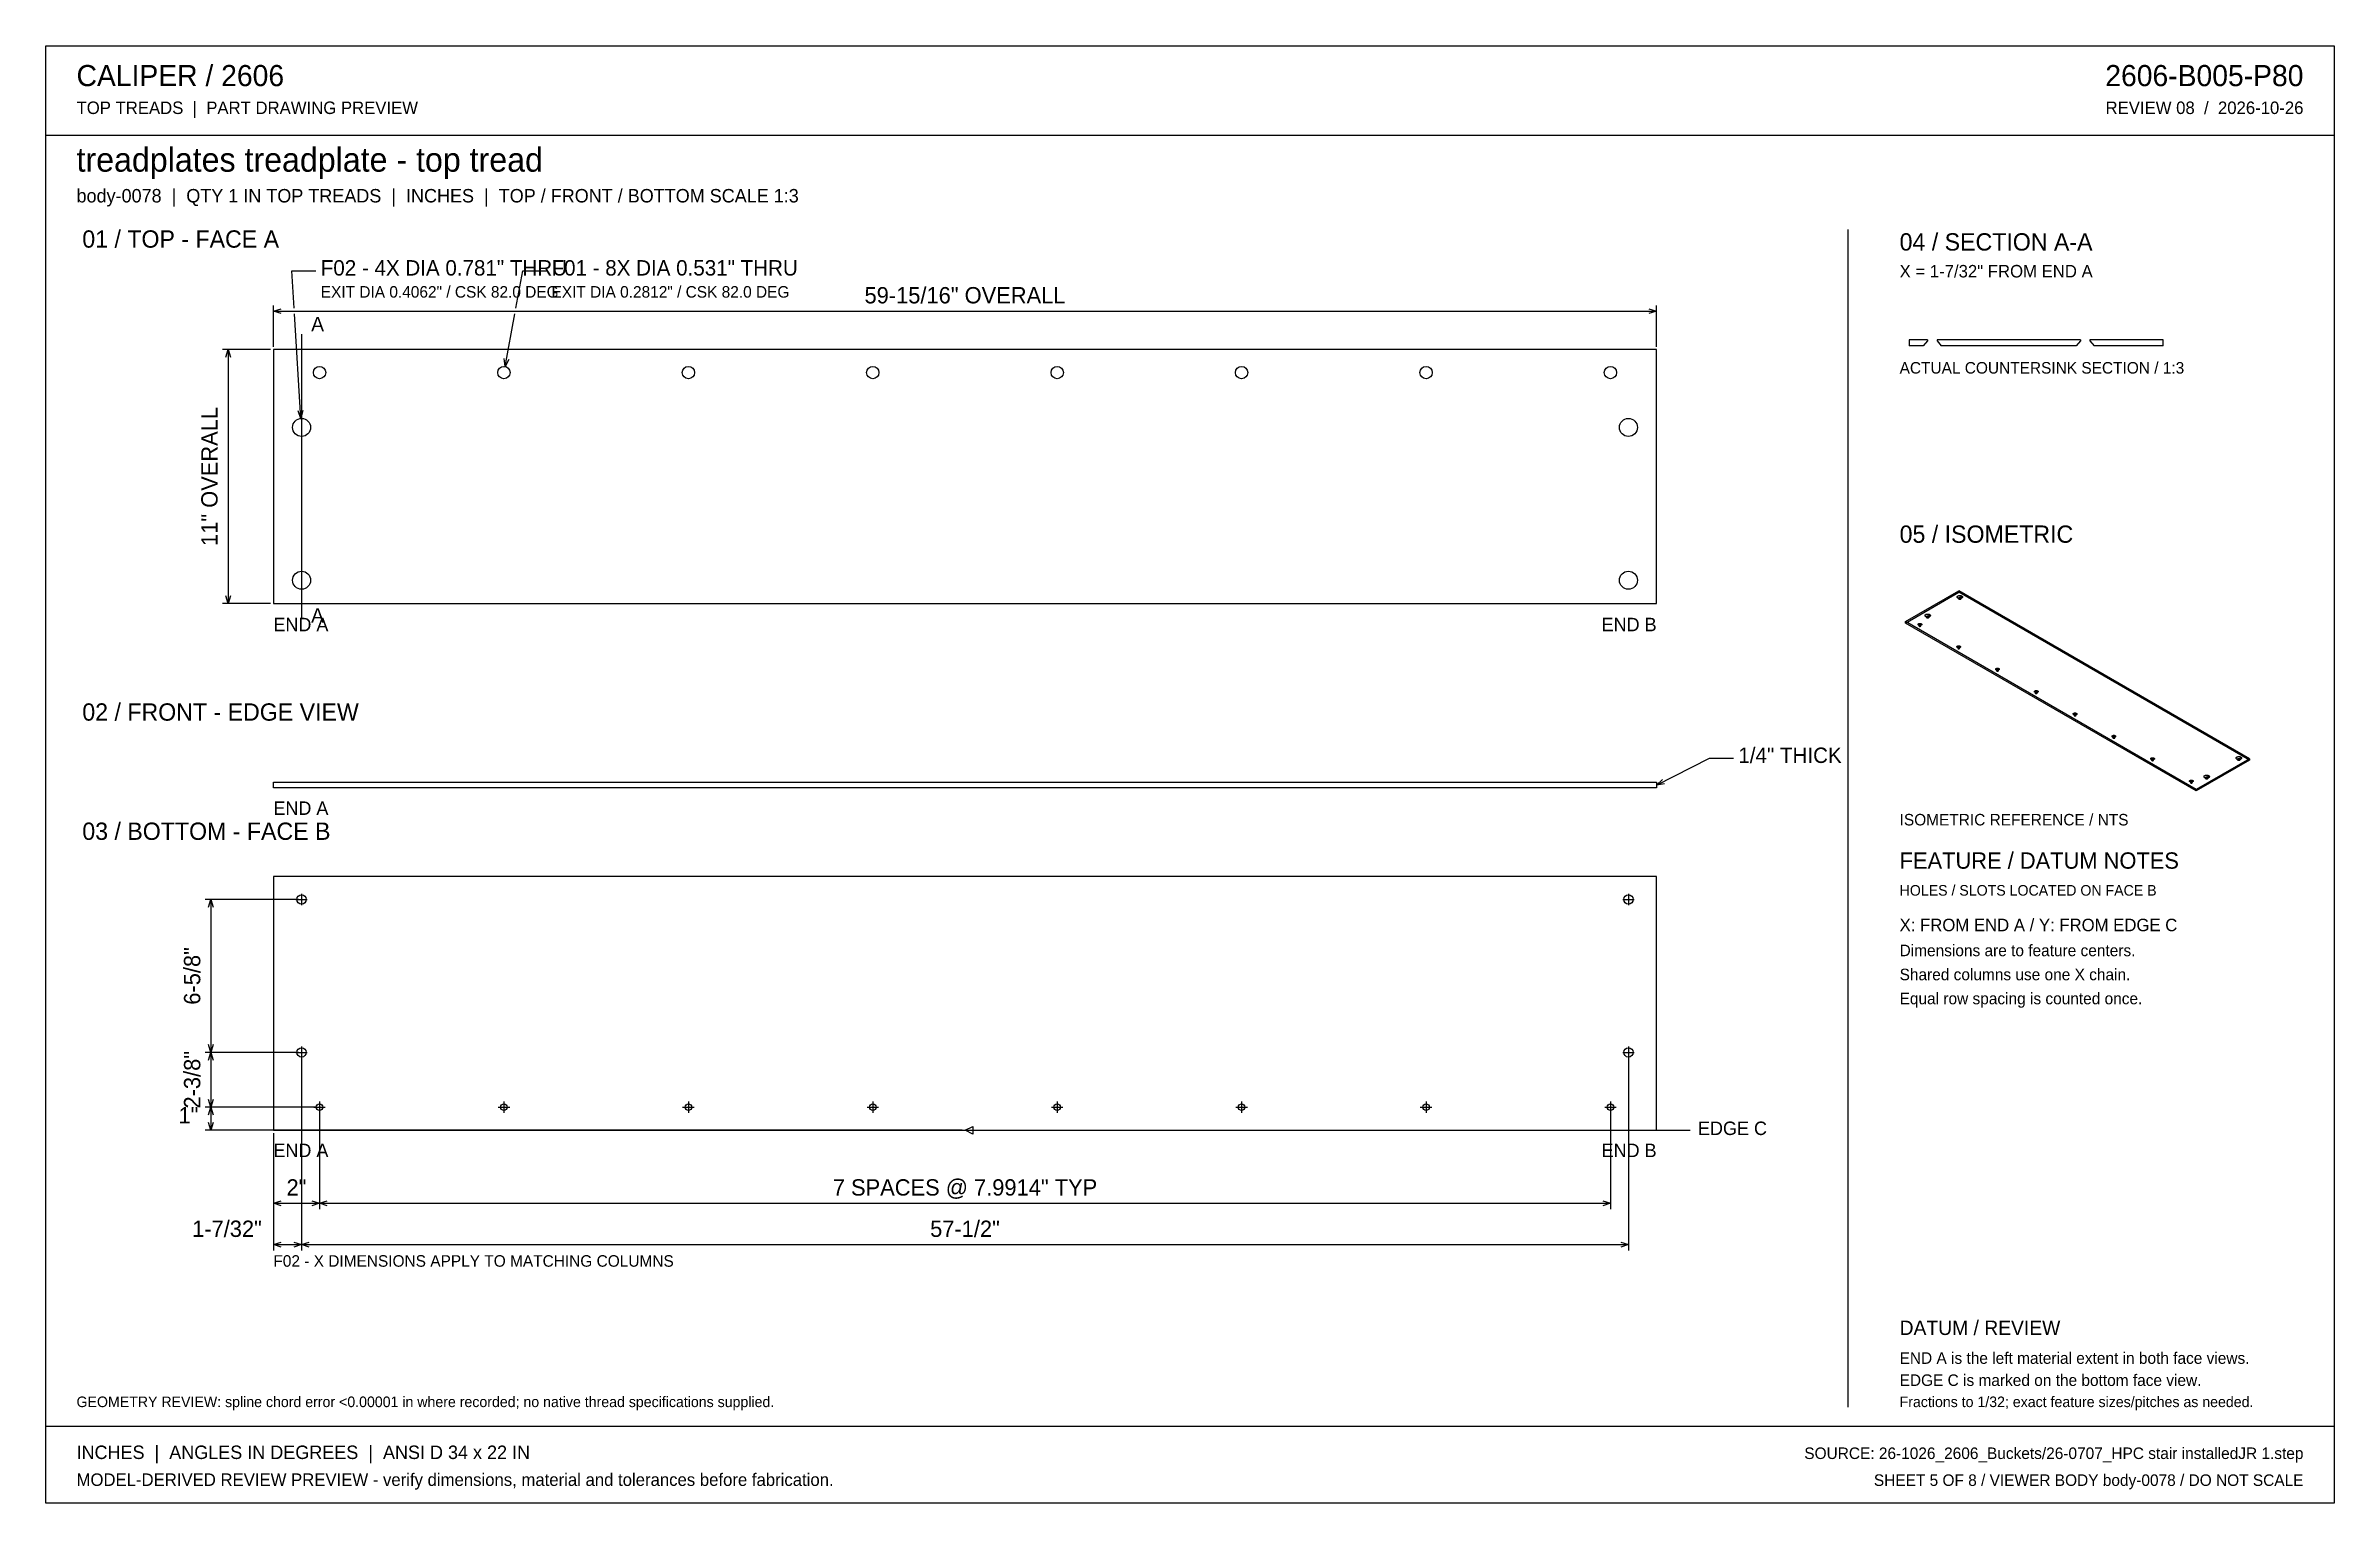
# Model space of a CAD drawing. Header units: inches. Extents: x 1.4 to 100.6, y 1.4 to 64.6.
import ezdxf
from ezdxf.enums import TextEntityAlignment as Align

# ---------------------------------------------------------------- set-up
doc = ezdxf.new("R2010")
doc.units = ezdxf.units.IN
doc.header["$MEASUREMENT"] = 0

msp = doc.modelspace()

# ---------------------------------------------------------------- texts
at = {"layer": 'ANNOTATION'}
for s, height, p in [('CALIPER / 2606', 0.91667, (2.75, 62.833)), ('TOP TREADS  |  PART DRAWING PREVIEW', 0.54167, (2.75, 61.625)), ('treadplates treadplate - top tread', 1.04167, (2.75, 59.125)), ('body-0078  |  QTY 1 IN TOP TREADS  |  INCHES  |  TOP / FRONT / BOTTOM SCALE 1:3', 0.58333, (2.75, 57.792)), ('01 / TOP - FACE A', 0.75, (3, 55.833)), ('04 / SECTION A-A', 0.75, (81.75, 55.708)), ('F02 - 4X DIA 0.781" THRU', 0.66667, (13.333, 54.625)), ('F01 - 8X DIA 0.531" THRU', 0.66667, (23.333, 54.625)), ('X = 1-7/32" FROM END A', 0.54167, (81.75, 54.542)), ('EXIT DIA 0.4062" / CSK 82.0 DEG', 0.5, (13.333, 53.667)), ('EXIT DIA 0.2812" / CSK 82.0 DEG', 0.5, (23.333, 53.667)), ('A', 0.625, (12.917, 52.208)), ('ACTUAL COUNTERSINK SECTION / 1:3', 0.5, (81.75, 50.375)), ('05 / ISOMETRIC', 0.75, (81.75, 43.042)), ('END A', 0.5833, (11.28, 39.208)), ('A', 0.625, (12.917, 39.583)), ('02 / FRONT - EDGE VIEW', 0.75, (3, 35.333)), ('1/4" THICK', 0.6667, (74.762, 33.5)), ('END A', 0.5833, (11.28, 31.25)), ('03 / BOTTOM - FACE B', 0.75, (3, 30.167)), ('ISOMETRIC REFERENCE / NTS', 0.5, (81.75, 30.792)), ('FEATURE / DATUM NOTES', 0.70833, (81.75, 28.917)), ('HOLES / SLOTS LOCATED ON FACE B', 0.45833, (81.75, 27.75)), ('X: FROM END A / Y: FROM EDGE C', 0.54167, (81.75, 26.208)), ('Dimensions are to feature centers.', 0.5, (81.75, 25.125)), ('Shared columns use one X chain.', 0.5, (81.75, 24.083)), ('Equal row spacing is counted once.', 0.5, (81.75, 23.042)), ('EDGE C', 0.5833, (73.012, 17.375)), ('END A', 0.5833, (11.28, 16.417)), ('F02 - X DIMENSIONS APPLY TO MATCHING COLUMNS', 0.5, (11.28, 11.667)), ('DATUM / REVIEW', 0.625, (81.75, 8.708)), ('END A is the left material extent in both face views.', 0.5, (81.75, 7.458)), ('EDGE C is marked on the bottom face view.', 0.5, (81.75, 6.5)), ('GEOMETRY REVIEW: spline chord error <0.00001 in where recorded; no native thread specifications supplied.', 0.458333, (2.75, 5.583)), ('Fractions to 1/32; exact feature sizes/pitches as needed.', 0.45833, (81.75, 5.583)), ('INCHES  |  ANGLES IN DEGREES  |  ANSI D 34 x 22 IN', 0.58333, (2.75, 3.333)), ('MODEL-DERIVED REVIEW PREVIEW - verify dimensions, material and tolerances before fabrication.', 0.54167, (2.75, 2.167))]:
    msp.add_text(s, height=height, dxfattribs=at).set_placement(p)
for s, height, p in [('2606-B005-P80', 0.91667, (99.25, 62.833)), ('REVIEW 08  /  2026-10-26', 0.54167, (99.25, 61.625)), ('END B', 0.5833, (71.22, 39.208)), ('1"', 0.7083, (8.03, 17.875)), ('END B', 0.5833, (71.22, 16.417)), ('1-7/32"', 0.7083, (10.78, 12.958)), ('SOURCE: 26-1026_2606_Buckets/26-0707_HPC stair installedJR 1.step', 0.5, (99.25, 3.333)), ('SHEET 5 OF 8 / VIEWER BODY body-0078 / DO NOT SCALE', 0.5, (99.25, 2.167))]:
    msp.add_text(s, height=height, dxfattribs=at).set_placement(p, align=Align.RIGHT)
for s, height, p in [('59-15/16" OVERALL', 0.70833, (41.25, 53.417)), ('2"', 0.7083, (12.28, 14.75)), ('7 SPACES @ 7.9914" TYP', 0.70833, (41.25, 14.75)), ('57-1/2"', 0.7083, (41.25, 12.958))]:
    msp.add_text(s, height=height, dxfattribs=at).set_placement(p, align=Align.CENTER)
for s, height, p in [('11" OVERALL', 0.70833, (8.863, 45.917)), ('6-5/8"', 0.7083, (8.113, 24.271)), ('2-3/8"', 0.7083, (8.113, 19.771))]:
    msp.add_text(s, height=height, rotation=90, dxfattribs=at).set_placement(p, align=Align.CENTER)

# ---------------------------------------------------------------- linework, layer by layer
at = {"layer": 'ANNOTATION'}
for p, q in [((12.183, 53.208), (12.083, 54.833)), ((12.083, 54.833), (13.125, 54.833)), ((21.784, 53.206), (22.083, 54.833)), ((22.083, 54.833), (23.125, 54.833)), ((11.28, 51.542), (11.28, 53.333)), ((11.28, 53.083), (11.613, 53.188)), ((11.28, 53.083), (71.22, 53.083)), ((11.613, 52.979), (11.28, 53.083)), ((12.476, 48.431), (12.198, 52.959)), ((21.319, 50.678), (21.739, 52.96)), ((70.887, 53.188), (71.22, 53.083)), ((71.22, 53.083), (70.887, 52.979)), ((71.22, 51.542), (71.22, 53.333)), ((12.5, 52.083), (12.5, 39.792)), ((11.155, 51.417), (9.072, 51.417)), ((9.218, 51.083), (9.322, 51.417)), ((9.322, 51.417), (9.322, 40.417)), ((9.322, 51.417), (9.426, 51.083)), ((21.319, 50.678), (21.277, 51.024)), ((21.482, 50.987), (21.319, 50.678)), ((12.476, 48.431), (12.352, 48.758)), ((12.56, 48.771), (12.476, 48.431)), ((9.322, 40.417), (9.218, 40.75)), ((9.426, 40.75), (9.322, 40.417)), ((11.155, 40.417), (9.072, 40.417)), ((71.22, 32.542), (73.512, 33.708)), ((71.22, 32.542), (71.47, 32.786)), ((73.512, 33.708), (74.553, 33.708)), ((71.564, 32.6), (71.22, 32.542)), ((12.5, 27.833), (12.5, 27.333)), ((70, 27.833), (70, 27.333)), ((12.375, 27.583), (8.322, 27.583)), ((8.468, 27.25), (8.572, 27.583)), ((8.572, 27.583), (8.572, 20.958)), ((8.572, 27.583), (8.676, 27.25)), ((12.25, 27.583), (12.75, 27.583)), ((69.75, 27.583), (70.25, 27.583)), ((12.375, 20.958), (8.322, 20.958)), ((12.375, 20.958), (8.322, 20.958)), ((8.572, 20.958), (8.468, 21.292)), ((8.468, 20.625), (8.572, 20.958)), ((8.676, 21.292), (8.572, 20.958)), ((8.572, 20.958), (8.572, 18.583)), ((8.572, 20.958), (8.676, 20.625)), ((12.25, 20.958), (12.75, 20.958)), ((12.5, 21.208), (12.5, 20.708)), ((12.5, 20.833), (12.5, 12.375)), ((12.5, 20.833), (12.5, 12.375)), ((69.75, 20.958), (70.25, 20.958)), ((70, 21.208), (70, 20.708)), ((70, 20.833), (70, 12.375)), ((8.572, 18.583), (8.468, 18.917)), ((8.676, 18.917), (8.572, 18.583)), ((13.155, 18.583), (8.322, 18.583)), ((13.155, 18.583), (8.322, 18.583)), ((8.468, 18.25), (8.572, 18.583)), ((8.572, 17.583), (8.468, 17.917)), ((8.572, 18.583), (8.572, 17.583)), ((8.572, 18.583), (8.676, 18.25)), ((8.676, 17.917), (8.572, 17.583)), ((13.03, 18.583), (13.53, 18.583)), ((13.28, 18.833), (13.28, 18.333)), ((13.28, 18.458), (13.28, 14.167)), ((13.28, 18.458), (13.28, 14.167)), ((21.021, 18.583), (21.521, 18.583)), ((21.271, 18.833), (21.271, 18.333)), ((29.013, 18.583), (29.513, 18.583)), ((29.263, 18.833), (29.263, 18.333)), ((37.004, 18.583), (37.504, 18.583)), ((37.254, 18.833), (37.254, 18.333)), ((44.996, 18.583), (45.496, 18.583)), ((45.246, 18.833), (45.246, 18.333)), ((52.987, 18.583), (53.487, 18.583)), ((53.237, 18.833), (53.237, 18.333)), ((60.979, 18.583), (61.479, 18.583)), ((61.229, 18.833), (61.229, 18.333)), ((68.97, 18.583), (69.47, 18.583)), ((69.22, 18.833), (69.22, 18.333)), ((69.22, 18.458), (69.22, 14.167)), ((41.125, 17.583), (8.322, 17.583)), ((11.28, 17.458), (11.28, 14.167)), ((11.28, 17.458), (11.28, 12.375)), ((41.25, 17.583), (41.583, 17.75)), ((41.25, 17.583), (72.678, 17.583)), ((41.583, 17.417), (41.25, 17.583)), ((41.583, 17.75), (41.583, 17.417)), ((11.28, 14.417), (11.613, 14.521)), ((11.28, 14.417), (13.28, 14.417)), ((11.613, 14.312), (11.28, 14.417)), ((12.947, 14.521), (13.28, 14.417)), ((13.28, 14.417), (12.947, 14.312)), ((13.28, 14.417), (13.613, 14.521)), ((13.28, 14.417), (69.22, 14.417)), ((13.613, 14.312), (13.28, 14.417)), ((68.887, 14.521), (69.22, 14.417)), ((69.22, 14.417), (68.887, 14.312)), ((11.28, 12.625), (11.613, 12.729)), ((11.28, 12.625), (12.5, 12.625)), ((11.613, 12.521), (11.28, 12.625)), ((12.167, 12.729), (12.5, 12.625)), ((12.5, 12.625), (12.167, 12.521)), ((12.5, 12.625), (12.833, 12.729)), ((12.5, 12.625), (70, 12.625)), ((12.833, 12.521), (12.5, 12.625)), ((69.667, 12.729), (70, 12.625)), ((70, 12.625), (69.667, 12.521))]:
    msp.add_line(p, q, dxfattribs=at)
at = {"layer": 'OUTLINE'}
for p, q in [((1.417, 64.583), (100.583, 64.583)), ((1.417, 1.417), (1.417, 64.583)), ((100.583, 64.583), (100.583, 1.417)), ((1.417, 60.708), (100.583, 60.708)), ((79.5, 56.625), (79.5, 5.583)), ((82.167, 51.833), (82.167, 51.583)), ((82.964, 51.833), (82.167, 51.833)), ((82.776, 51.583), (82.167, 51.583)), ((82.964, 51.799), (82.776, 51.583)), ((82.964, 51.833), (82.964, 51.799)), ((89.589, 51.833), (83.37, 51.833)), ((83.37, 51.833), (83.37, 51.799)), ((83.37, 51.799), (83.557, 51.583)), ((89.401, 51.583), (83.557, 51.583)), ((89.589, 51.799), (89.401, 51.583)), ((89.589, 51.833), (89.589, 51.799)), ((93.167, 51.833), (89.995, 51.833)), ((89.995, 51.833), (89.995, 51.799)), ((89.995, 51.799), (90.182, 51.583)), ((93.167, 51.583), (90.182, 51.583)), ((93.167, 51.583), (93.167, 51.833)), ((71.22, 51.417), (11.28, 51.417)), ((11.28, 51.417), (11.28, 40.417)), ((71.22, 40.417), (71.22, 51.417)), ((82, 39.626), (84.313, 40.962)), ((82, 39.565), (84.313, 40.901)), ((84.243, 40.695), (84.244, 40.699)), ((84.243, 40.692), (84.243, 40.695)), ((84.243, 40.689), (84.243, 40.692)), ((84.244, 40.685), (84.243, 40.689)), ((84.244, 40.702), (84.245, 40.705)), ((84.244, 40.699), (84.244, 40.702)), ((84.244, 40.682), (84.244, 40.685)), ((84.245, 40.679), (84.244, 40.682)), ((84.245, 40.705), (84.247, 40.708)), ((84.247, 40.676), (84.245, 40.679)), ((84.247, 40.708), (84.248, 40.711)), ((84.248, 40.673), (84.247, 40.676)), ((84.248, 40.711), (84.25, 40.715)), ((84.25, 40.669), (84.248, 40.673)), ((84.25, 40.715), (84.252, 40.718)), ((84.252, 40.666), (84.25, 40.669)), ((84.252, 40.718), (84.254, 40.721)), ((84.254, 40.663), (84.252, 40.666)), ((84.254, 40.721), (84.257, 40.724)), ((84.257, 40.66), (84.254, 40.663)), ((84.257, 40.724), (84.26, 40.726)), ((84.26, 40.658), (84.257, 40.66)), ((84.26, 40.726), (84.263, 40.729)), ((84.263, 40.729), (84.266, 40.732)), ((84.266, 40.732), (84.269, 40.735)), ((84.269, 40.735), (84.273, 40.737)), ((84.273, 40.737), (84.277, 40.739)), ((84.277, 40.739), (84.281, 40.742)), ((84.281, 40.742), (84.286, 40.744)), ((84.286, 40.744), (84.29, 40.746)), ((84.29, 40.746), (84.295, 40.748)), ((84.295, 40.748), (84.3, 40.75)), ((84.3, 40.75), (84.305, 40.751)), ((84.305, 40.751), (84.31, 40.753)), ((84.307, 40.658), (84.309, 40.659)), ((84.309, 40.659), (84.311, 40.66)), ((84.31, 40.753), (84.315, 40.754)), ((84.311, 40.66), (84.313, 40.662)), ((84.313, 40.962), (84.313, 40.901)), ((96.917, 33.685), (84.313, 40.962)), ((96.917, 33.624), (84.313, 40.901)), ((84.313, 40.662), (84.314, 40.663)), ((84.314, 40.663), (84.317, 40.664)), ((84.315, 40.754), (84.32, 40.755)), ((84.317, 40.664), (84.319, 40.666)), ((84.319, 40.666), (84.321, 40.667)), ((84.32, 40.755), (84.326, 40.756)), ((84.321, 40.667), (84.323, 40.668)), ((84.323, 40.659), (84.321, 40.658)), ((84.323, 40.668), (84.326, 40.669)), ((84.326, 40.66), (84.323, 40.659)), ((84.326, 40.756), (84.331, 40.757)), ((84.326, 40.669), (84.328, 40.67)), ((84.328, 40.661), (84.326, 40.66)), ((84.328, 40.67), (84.331, 40.67)), ((84.331, 40.662), (84.328, 40.661)), ((84.331, 40.757), (84.337, 40.758)), ((84.331, 40.67), (84.333, 40.671)), ((84.333, 40.663), (84.331, 40.662)), ((84.333, 40.671), (84.336, 40.672)), ((84.336, 40.664), (84.333, 40.663)), ((84.336, 40.672), (84.339, 40.673)), ((84.339, 40.664), (84.336, 40.664)), ((84.337, 40.758), (84.342, 40.758)), ((84.339, 40.673), (84.342, 40.673)), ((84.342, 40.665), (84.339, 40.664)), ((84.342, 40.758), (84.348, 40.759)), ((84.342, 40.673), (84.345, 40.674)), ((84.345, 40.665), (84.342, 40.665)), ((84.345, 40.674), (84.347, 40.674)), ((84.347, 40.666), (84.345, 40.665)), ((84.347, 40.674), (84.35, 40.674)), ((84.35, 40.666), (84.347, 40.666)), ((84.348, 40.759), (84.354, 40.759)), ((84.35, 40.674), (84.353, 40.674)), ((84.353, 40.666), (84.35, 40.666)), ((84.353, 40.674), (84.356, 40.675)), ((84.356, 40.666), (84.353, 40.666)), ((84.354, 40.759), (84.359, 40.759)), ((84.356, 40.675), (84.359, 40.675)), ((84.359, 40.666), (84.356, 40.666)), ((84.359, 40.759), (84.365, 40.759)), ((84.359, 40.675), (84.362, 40.675)), ((84.362, 40.666), (84.359, 40.666)), ((84.362, 40.675), (84.365, 40.674)), ((84.365, 40.666), (84.362, 40.666)), ((84.365, 40.759), (84.371, 40.759)), ((84.365, 40.674), (84.368, 40.674)), ((84.368, 40.666), (84.365, 40.666)), ((84.368, 40.674), (84.371, 40.674)), ((84.371, 40.666), (84.368, 40.666)), ((84.371, 40.759), (84.376, 40.758)), ((84.371, 40.674), (84.374, 40.674)), ((84.374, 40.665), (84.371, 40.666)), ((84.374, 40.674), (84.377, 40.673)), ((84.377, 40.665), (84.374, 40.665)), ((84.376, 40.758), (84.382, 40.758)), ((84.377, 40.673), (84.38, 40.673)), ((84.38, 40.664), (84.377, 40.665)), ((84.38, 40.673), (84.382, 40.672)), ((84.382, 40.664), (84.38, 40.664)), ((84.382, 40.758), (84.387, 40.757)), ((84.382, 40.672), (84.385, 40.671)), ((84.385, 40.663), (84.382, 40.664)), ((84.385, 40.671), (84.388, 40.67)), ((84.388, 40.662), (84.385, 40.663)), ((84.387, 40.757), (84.393, 40.756)), ((84.388, 40.67), (84.39, 40.67)), ((84.39, 40.661), (84.388, 40.662)), ((84.39, 40.67), (84.393, 40.669)), ((84.393, 40.66), (84.39, 40.661)), ((84.393, 40.756), (84.398, 40.755)), ((84.393, 40.669), (84.395, 40.668)), ((84.395, 40.659), (84.393, 40.66)), ((84.395, 40.668), (84.398, 40.667)), ((84.398, 40.658), (84.395, 40.659)), ((84.398, 40.755), (84.404, 40.754)), ((84.398, 40.667), (84.4, 40.666)), ((84.4, 40.666), (84.402, 40.664)), ((84.402, 40.664), (84.441, 40.739)), ((84.402, 40.656), (84.402, 40.664)), ((84.402, 40.664), (84.404, 40.663)), ((84.404, 40.754), (84.409, 40.753)), ((84.404, 40.663), (84.406, 40.662)), ((84.406, 40.662), (84.408, 40.66)), ((84.408, 40.66), (84.409, 40.659)), ((84.409, 40.753), (84.414, 40.751)), ((84.409, 40.659), (84.411, 40.658)), ((84.414, 40.751), (84.419, 40.75)), ((84.419, 40.75), (84.424, 40.748)), ((84.424, 40.748), (84.428, 40.746)), ((84.428, 40.746), (84.433, 40.744)), ((84.433, 40.744), (84.437, 40.742)), ((84.437, 40.742), (84.441, 40.739)), ((84.441, 40.739), (84.445, 40.737)), ((84.445, 40.737), (84.449, 40.735)), ((84.449, 40.735), (84.453, 40.732)), ((84.453, 40.732), (84.456, 40.729)), ((84.456, 40.729), (84.459, 40.726)), ((84.459, 40.726), (84.462, 40.724)), ((84.462, 40.66), (84.459, 40.658)), ((84.462, 40.724), (84.464, 40.721)), ((84.464, 40.663), (84.462, 40.66)), ((84.464, 40.721), (84.467, 40.718)), ((84.467, 40.666), (84.464, 40.663)), ((84.467, 40.718), (84.469, 40.715)), ((84.469, 40.669), (84.467, 40.666)), ((84.469, 40.715), (84.47, 40.711)), ((84.47, 40.673), (84.469, 40.669)), ((84.47, 40.711), (84.472, 40.708)), ((84.472, 40.676), (84.47, 40.673)), ((84.472, 40.708), (84.473, 40.705)), ((84.473, 40.679), (84.472, 40.676)), ((84.473, 40.705), (84.474, 40.702)), ((84.474, 40.682), (84.473, 40.679)), ((84.474, 40.702), (84.475, 40.699)), ((84.475, 40.685), (84.474, 40.682)), ((84.475, 40.699), (84.475, 40.695)), ((84.475, 40.695), (84.475, 40.692)), ((84.475, 40.692), (84.475, 40.689)), ((84.475, 40.689), (84.475, 40.685)), ((11.28, 40.417), (71.22, 40.417)), ((82.85, 39.891), (82.851, 39.894)), ((82.85, 39.888), (82.85, 39.891)), ((82.85, 39.884), (82.85, 39.888)), ((82.851, 39.881), (82.85, 39.884)), ((82.851, 39.898), (82.852, 39.901)), ((82.851, 39.894), (82.851, 39.898)), ((82.851, 39.878), (82.851, 39.881)), ((82.852, 39.875), (82.851, 39.878)), ((82.852, 39.901), (82.854, 39.904)), ((82.854, 39.871), (82.852, 39.875)), ((82.854, 39.904), (82.855, 39.907)), ((82.855, 39.868), (82.854, 39.871)), ((82.855, 39.907), (82.857, 39.91)), ((82.857, 39.865), (82.855, 39.868)), ((82.857, 39.91), (82.859, 39.913)), ((82.859, 39.862), (82.857, 39.865)), ((82.859, 39.913), (82.861, 39.916)), ((82.861, 39.859), (82.859, 39.862)), ((82.861, 39.916), (82.864, 39.919)), ((82.864, 39.856), (82.861, 39.859)), ((82.864, 39.919), (82.867, 39.922)), ((82.867, 39.853), (82.864, 39.856)), ((82.867, 39.922), (82.87, 39.925)), ((82.87, 39.85), (82.867, 39.853)), ((82.87, 39.925), (82.873, 39.928)), ((82.873, 39.848), (82.87, 39.85)), ((82.873, 39.928), (82.876, 39.93)), ((82.876, 39.845), (82.873, 39.848)), ((82.876, 39.93), (82.88, 39.933)), ((82.88, 39.843), (82.876, 39.845)), ((82.88, 39.933), (82.884, 39.935)), ((82.884, 39.84), (82.88, 39.843)), ((82.884, 39.935), (82.888, 39.937)), ((82.923, 39.811), (82.884, 39.84)), ((82.888, 39.838), (82.884, 39.84)), ((82.888, 39.937), (82.893, 39.94)), ((82.893, 39.836), (82.888, 39.838)), ((82.893, 39.94), (82.897, 39.942)), ((82.897, 39.834), (82.893, 39.836)), ((82.897, 39.942), (82.902, 39.943)), ((82.902, 39.832), (82.897, 39.834)), ((82.902, 39.943), (82.906, 39.945)), ((82.906, 39.83), (82.902, 39.832)), ((82.906, 39.945), (82.911, 39.947)), ((82.906, 39.841), (82.907, 39.842)), ((82.906, 39.839), (82.906, 39.841)), ((82.906, 39.837), (82.906, 39.839)), ((82.906, 39.835), (82.906, 39.837)), ((82.906, 39.834), (82.906, 39.835)), ((82.906, 39.832), (82.906, 39.834)), ((82.907, 39.834), (82.906, 39.832)), ((82.906, 39.83), (82.906, 39.832)), ((82.906, 39.832), (82.906, 39.83)), ((82.907, 39.829), (82.906, 39.83)), ((82.911, 39.829), (82.906, 39.83)), ((82.906, 39.83), (82.906, 39.829)), ((82.906, 39.829), (82.906, 39.827)), ((82.906, 39.827), (82.906, 39.825)), ((82.906, 39.825), (82.906, 39.824)), ((82.906, 39.824), (82.906, 39.822)), ((82.906, 39.822), (82.907, 39.82)), ((82.907, 39.842), (82.908, 39.844)), ((82.908, 39.836), (82.907, 39.834)), ((82.908, 39.827), (82.907, 39.829)), ((82.907, 39.82), (82.908, 39.819)), ((82.908, 39.846), (82.909, 39.847)), ((82.908, 39.844), (82.908, 39.846)), ((82.909, 39.839), (82.908, 39.837)), ((82.908, 39.837), (82.908, 39.836)), ((82.908, 39.825), (82.908, 39.827)), ((82.909, 39.824), (82.908, 39.825)), ((82.908, 39.819), (82.908, 39.817)), ((82.908, 39.817), (82.909, 39.815)), ((82.909, 39.847), (82.91, 39.849)), ((82.91, 39.84), (82.909, 39.839)), ((82.91, 39.822), (82.909, 39.824)), ((82.909, 39.815), (82.91, 39.814)), ((82.91, 39.849), (82.912, 39.85)), ((82.912, 39.842), (82.91, 39.84)), ((82.912, 39.82), (82.91, 39.822)), ((82.91, 39.814), (82.912, 39.812)), ((82.911, 39.947), (82.917, 39.948)), ((82.917, 39.827), (82.911, 39.829)), ((82.912, 39.85), (82.913, 39.852)), ((82.913, 39.843), (82.912, 39.842)), ((82.913, 39.819), (82.912, 39.82)), ((82.912, 39.812), (82.913, 39.811)), ((82.913, 39.852), (82.914, 39.853)), ((82.914, 39.845), (82.913, 39.843)), ((82.914, 39.817), (82.913, 39.819)), ((82.913, 39.811), (82.914, 39.809)), ((82.914, 39.853), (82.916, 39.855)), ((82.916, 39.846), (82.914, 39.845)), ((82.916, 39.816), (82.914, 39.817)), ((82.914, 39.809), (82.916, 39.808)), ((82.916, 39.855), (82.918, 39.856)), ((82.918, 39.848), (82.916, 39.846)), ((82.918, 39.815), (82.916, 39.816)), ((82.916, 39.808), (82.918, 39.806)), ((82.917, 39.948), (82.922, 39.95)), ((82.922, 39.826), (82.917, 39.827)), ((82.918, 39.856), (82.92, 39.858)), ((82.92, 39.849), (82.918, 39.848)), ((82.92, 39.813), (82.918, 39.815)), ((82.918, 39.806), (82.92, 39.805)), ((82.92, 39.858), (82.921, 39.859)), ((82.921, 39.85), (82.92, 39.849)), ((82.921, 39.812), (82.92, 39.813)), ((82.92, 39.805), (82.921, 39.804)), ((82.921, 39.859), (82.923, 39.86)), ((82.923, 39.852), (82.921, 39.85)), ((82.923, 39.811), (82.921, 39.812)), ((82.921, 39.804), (82.923, 39.802)), ((82.922, 39.95), (82.927, 39.951)), ((82.927, 39.825), (82.922, 39.826)), ((82.923, 39.86), (82.926, 39.861)), ((82.926, 39.853), (82.923, 39.852)), ((82.923, 39.802), (82.923, 39.811)), ((82.926, 39.81), (82.923, 39.811)), ((82.923, 39.802), (82.926, 39.801)), ((82.926, 39.861), (82.928, 39.862)), ((82.928, 39.854), (82.926, 39.853)), ((82.928, 39.808), (82.926, 39.81)), ((82.926, 39.801), (82.928, 39.8)), ((82.927, 39.951), (82.932, 39.952)), ((82.932, 39.824), (82.927, 39.825)), ((82.928, 39.862), (82.93, 39.863)), ((82.93, 39.855), (82.928, 39.854)), ((82.93, 39.807), (82.928, 39.808)), ((82.928, 39.8), (82.93, 39.799)), ((82.93, 39.863), (82.933, 39.864)), ((82.933, 39.856), (82.93, 39.855)), ((82.933, 39.806), (82.93, 39.807)), ((82.93, 39.799), (82.933, 39.798)), ((82.932, 39.952), (82.938, 39.953)), ((82.938, 39.823), (82.932, 39.824)), ((82.933, 39.864), (82.935, 39.865)), ((82.935, 39.857), (82.933, 39.856)), ((82.935, 39.805), (82.933, 39.806)), ((82.933, 39.798), (82.935, 39.797)), ((82.935, 39.865), (82.938, 39.866)), ((82.938, 39.858), (82.935, 39.857)), ((82.938, 39.805), (82.935, 39.805)), ((82.935, 39.797), (82.938, 39.796)), ((82.938, 39.953), (82.944, 39.953)), ((82.938, 39.866), (82.94, 39.867)), ((82.94, 39.859), (82.938, 39.858)), ((82.944, 39.822), (82.938, 39.823)), ((82.94, 39.804), (82.938, 39.805)), ((82.938, 39.796), (82.94, 39.796)), ((82.94, 39.867), (82.943, 39.868)), ((82.943, 39.859), (82.94, 39.859)), ((82.943, 39.803), (82.94, 39.804)), ((82.94, 39.796), (82.943, 39.795)), ((82.943, 39.868), (82.946, 39.868)), ((82.946, 39.86), (82.943, 39.859)), ((82.946, 39.803), (82.943, 39.803)), ((82.943, 39.795), (82.946, 39.794)), ((82.944, 39.953), (82.949, 39.954)), ((82.949, 39.821), (82.944, 39.822)), ((82.946, 39.868), (82.949, 39.869)), ((82.949, 39.86), (82.946, 39.86)), ((82.949, 39.802), (82.946, 39.803)), ((82.946, 39.794), (82.949, 39.794)), ((82.949, 39.954), (82.955, 39.954)), ((82.949, 39.869), (82.952, 39.869)), ((82.952, 39.861), (82.949, 39.86)), ((82.955, 39.821), (82.949, 39.821)), ((82.952, 39.802), (82.949, 39.802)), ((82.949, 39.794), (82.952, 39.793)), ((82.952, 39.869), (82.954, 39.87)), ((82.954, 39.861), (82.952, 39.861)), ((82.954, 39.801), (82.952, 39.802)), ((82.952, 39.793), (82.954, 39.793)), ((82.954, 39.87), (82.957, 39.87)), ((82.957, 39.862), (82.954, 39.861)), ((82.957, 39.801), (82.954, 39.801)), ((82.954, 39.793), (82.957, 39.793)), ((82.955, 39.954), (82.961, 39.955)), ((82.961, 39.821), (82.955, 39.821)), ((82.957, 39.87), (82.96, 39.87)), ((82.96, 39.862), (82.957, 39.862)), ((82.96, 39.801), (82.957, 39.801)), ((82.957, 39.793), (82.96, 39.792)), ((82.96, 39.87), (82.963, 39.87)), ((82.963, 39.862), (82.96, 39.862)), ((82.963, 39.801), (82.96, 39.801)), ((82.96, 39.792), (82.963, 39.792)), ((82.961, 39.955), (82.966, 39.955)), ((82.966, 39.821), (82.961, 39.821)), ((82.963, 39.87), (82.966, 39.87)), ((82.966, 39.862), (82.963, 39.862)), ((82.966, 39.801), (82.963, 39.801)), ((82.963, 39.792), (82.966, 39.792)), ((82.966, 39.955), (82.972, 39.955)), ((82.966, 39.87), (82.969, 39.87)), ((82.969, 39.862), (82.966, 39.862)), ((82.972, 39.821), (82.966, 39.821)), ((82.969, 39.801), (82.966, 39.801)), ((82.966, 39.792), (82.969, 39.792)), ((82.969, 39.87), (82.972, 39.87)), ((82.972, 39.862), (82.969, 39.862)), ((82.972, 39.801), (82.969, 39.801)), ((82.969, 39.792), (82.972, 39.792)), ((82.972, 39.955), (82.978, 39.954)), ((82.972, 39.87), (82.975, 39.87)), ((82.975, 39.862), (82.972, 39.862)), ((82.978, 39.821), (82.972, 39.821)), ((82.975, 39.801), (82.972, 39.801)), ((82.972, 39.792), (82.975, 39.793)), ((82.975, 39.87), (82.978, 39.87)), ((82.978, 39.861), (82.975, 39.862)), ((82.978, 39.801), (82.975, 39.801)), ((82.975, 39.793), (82.978, 39.793)), ((82.978, 39.954), (82.983, 39.954)), ((82.978, 39.87), (82.981, 39.869)), ((82.981, 39.861), (82.978, 39.861)), ((82.983, 39.821), (82.978, 39.821)), ((82.981, 39.802), (82.978, 39.801)), ((82.978, 39.793), (82.981, 39.793)), ((82.981, 39.869), (82.984, 39.869)), ((82.984, 39.86), (82.981, 39.861)), ((82.984, 39.802), (82.981, 39.802)), ((82.981, 39.793), (82.984, 39.794)), ((82.983, 39.954), (82.989, 39.953)), ((82.989, 39.822), (82.983, 39.821)), ((82.984, 39.869), (82.987, 39.868)), ((82.987, 39.86), (82.984, 39.86)), ((82.987, 39.803), (82.984, 39.802)), ((82.984, 39.794), (82.987, 39.794)), ((82.987, 39.868), (82.989, 39.868)), ((82.989, 39.859), (82.987, 39.86)), ((82.989, 39.803), (82.987, 39.803)), ((82.987, 39.794), (82.989, 39.795)), ((82.989, 39.953), (82.994, 39.953)), ((82.989, 39.868), (82.992, 39.867)), ((82.992, 39.859), (82.989, 39.859)), ((82.994, 39.823), (82.989, 39.822)), ((82.992, 39.804), (82.989, 39.803)), ((82.989, 39.795), (82.992, 39.796)), ((82.992, 39.867), (82.995, 39.866)), ((82.995, 39.858), (82.992, 39.859)), ((82.995, 39.805), (82.992, 39.804)), ((82.992, 39.796), (82.995, 39.796)), ((82.994, 39.953), (83, 39.952)), ((83, 39.824), (82.994, 39.823)), ((82.995, 39.866), (82.997, 39.865)), ((82.997, 39.857), (82.995, 39.858)), ((82.997, 39.805), (82.995, 39.805)), ((82.995, 39.796), (82.997, 39.797)), ((82.997, 39.865), (83, 39.864)), ((83, 39.856), (82.997, 39.857)), ((83, 39.806), (82.997, 39.805)), ((82.997, 39.797), (83, 39.798)), ((83, 39.952), (83.005, 39.951)), ((83, 39.864), (83.002, 39.863)), ((83.002, 39.855), (83, 39.856)), ((83.005, 39.825), (83, 39.824)), ((83.002, 39.807), (83, 39.806)), ((83, 39.798), (83.002, 39.799)), ((83.002, 39.863), (83.005, 39.862)), ((83.005, 39.854), (83.002, 39.855)), ((83.005, 39.808), (83.002, 39.807)), ((83.002, 39.799), (83.005, 39.8)), ((83.005, 39.951), (83.011, 39.95)), ((83.005, 39.862), (83.007, 39.861)), ((83.007, 39.853), (83.005, 39.854)), ((83.011, 39.826), (83.005, 39.825)), ((83.007, 39.81), (83.005, 39.808)), ((83.005, 39.8), (83.007, 39.801)), ((83.007, 39.861), (83.009, 39.86)), ((83.009, 39.852), (83.007, 39.853)), ((83.009, 39.811), (83.007, 39.81)), ((83.007, 39.801), (83.009, 39.802)), ((83.009, 39.86), (83.048, 39.935)), ((83.009, 39.852), (83.009, 39.86)), ((83.009, 39.86), (83.011, 39.859)), ((83.011, 39.85), (83.009, 39.852)), ((83.011, 39.812), (83.009, 39.811)), ((83.009, 39.802), (83.011, 39.804)), ((83.011, 39.95), (83.016, 39.948)), ((83.011, 39.859), (83.013, 39.858)), ((83.013, 39.849), (83.011, 39.85)), ((83.016, 39.827), (83.011, 39.826)), ((83.013, 39.813), (83.011, 39.812)), ((83.011, 39.804), (83.013, 39.805)), ((83.013, 39.858), (83.015, 39.856)), ((83.015, 39.848), (83.013, 39.849)), ((83.015, 39.815), (83.013, 39.813)), ((83.013, 39.805), (83.015, 39.806)), ((83.015, 39.856), (83.016, 39.855)), ((83.016, 39.846), (83.015, 39.848)), ((83.016, 39.816), (83.015, 39.815)), ((83.015, 39.806), (83.016, 39.808)), ((83.016, 39.948), (83.021, 39.947)), ((83.016, 39.855), (83.018, 39.853)), ((83.018, 39.845), (83.016, 39.846)), ((83.021, 39.829), (83.016, 39.827)), ((83.018, 39.817), (83.016, 39.816)), ((83.016, 39.808), (83.018, 39.809)), ((83.018, 39.853), (83.019, 39.852)), ((83.019, 39.843), (83.018, 39.845)), ((83.019, 39.819), (83.018, 39.817)), ((83.018, 39.809), (83.019, 39.811)), ((83.019, 39.852), (83.021, 39.85)), ((83.021, 39.842), (83.019, 39.843)), ((83.021, 39.82), (83.019, 39.819)), ((83.019, 39.811), (83.021, 39.812)), ((83.021, 39.947), (83.026, 39.945)), ((83.021, 39.85), (83.022, 39.849)), ((83.022, 39.84), (83.021, 39.842)), ((83.026, 39.83), (83.021, 39.829)), ((83.022, 39.822), (83.021, 39.82)), ((83.021, 39.812), (83.022, 39.814)), ((83.022, 39.849), (83.023, 39.847)), ((83.023, 39.839), (83.022, 39.84)), ((83.023, 39.824), (83.022, 39.822)), ((83.022, 39.814), (83.023, 39.815)), ((83.023, 39.847), (83.024, 39.846)), ((83.024, 39.837), (83.023, 39.839)), ((83.024, 39.825), (83.023, 39.824)), ((83.023, 39.815), (83.024, 39.817)), ((83.024, 39.846), (83.025, 39.844)), ((83.025, 39.836), (83.024, 39.837)), ((83.025, 39.827), (83.024, 39.825)), ((83.024, 39.817), (83.025, 39.819)), ((83.025, 39.844), (83.025, 39.842)), ((83.025, 39.842), (83.026, 39.841)), ((83.025, 39.834), (83.025, 39.836)), ((83.026, 39.832), (83.025, 39.834)), ((83.026, 39.83), (83.025, 39.829)), ((83.025, 39.829), (83.025, 39.827)), ((83.025, 39.82), (83.026, 39.822)), ((83.025, 39.819), (83.025, 39.82)), ((83.026, 39.945), (83.031, 39.943)), ((83.026, 39.841), (83.026, 39.839)), ((83.026, 39.839), (83.027, 39.837)), ((83.027, 39.834), (83.026, 39.832)), ((83.026, 39.83), (83.026, 39.832)), ((83.031, 39.832), (83.026, 39.83)), ((83.026, 39.832), (83.026, 39.83)), ((83.027, 39.829), (83.026, 39.83)), ((83.026, 39.824), (83.027, 39.825)), ((83.026, 39.822), (83.026, 39.824)), ((83.027, 39.837), (83.027, 39.835)), ((83.027, 39.835), (83.027, 39.834)), ((83.027, 39.827), (83.027, 39.829)), ((83.027, 39.825), (83.027, 39.827)), ((83.031, 39.943), (83.035, 39.942)), ((83.035, 39.834), (83.031, 39.832)), ((83.035, 39.942), (83.04, 39.94)), ((83.04, 39.836), (83.035, 39.834)), ((83.04, 39.94), (83.044, 39.937)), ((83.044, 39.838), (83.04, 39.836)), ((83.044, 39.937), (83.048, 39.935)), ((83.048, 39.84), (83.044, 39.838)), ((83.048, 39.935), (83.052, 39.933)), ((83.052, 39.843), (83.048, 39.84)), ((83.052, 39.933), (83.056, 39.93)), ((83.056, 39.845), (83.052, 39.843)), ((83.056, 39.93), (83.059, 39.928)), ((83.059, 39.848), (83.056, 39.845)), ((83.059, 39.928), (83.063, 39.925)), ((83.063, 39.85), (83.059, 39.848)), ((83.063, 39.925), (83.066, 39.922)), ((83.066, 39.853), (83.063, 39.85)), ((83.066, 39.922), (83.069, 39.919)), ((83.069, 39.856), (83.066, 39.853)), ((83.069, 39.919), (83.071, 39.916)), ((83.071, 39.859), (83.069, 39.856)), ((83.071, 39.916), (83.073, 39.913)), ((83.073, 39.862), (83.071, 39.859)), ((83.073, 39.913), (83.076, 39.91)), ((83.076, 39.865), (83.073, 39.862)), ((83.076, 39.91), (83.077, 39.907)), ((83.077, 39.868), (83.076, 39.865)), ((83.077, 39.907), (83.079, 39.904)), ((83.079, 39.871), (83.077, 39.868)), ((83.079, 39.904), (83.08, 39.901)), ((83.08, 39.875), (83.079, 39.871)), ((83.08, 39.901), (83.081, 39.898)), ((83.081, 39.878), (83.08, 39.875)), ((83.081, 39.898), (83.082, 39.894)), ((83.082, 39.881), (83.081, 39.878)), ((83.082, 39.894), (83.082, 39.891)), ((83.082, 39.891), (83.082, 39.888)), ((83.082, 39.888), (83.082, 39.884)), ((83.082, 39.884), (83.082, 39.881)), ((84.263, 40.655), (84.26, 40.658)), ((84.266, 40.652), (84.263, 40.655)), ((84.269, 40.649), (84.266, 40.652)), ((84.273, 40.647), (84.269, 40.649)), ((84.277, 40.645), (84.273, 40.647)), ((84.317, 40.615), (84.277, 40.645)), ((84.281, 40.642), (84.277, 40.645)), ((84.286, 40.64), (84.281, 40.642)), ((84.29, 40.638), (84.286, 40.64)), ((84.295, 40.636), (84.29, 40.638)), ((84.3, 40.635), (84.295, 40.636)), ((84.299, 40.643), (84.3, 40.645)), ((84.299, 40.641), (84.299, 40.643)), ((84.299, 40.64), (84.299, 40.641)), ((84.299, 40.638), (84.299, 40.64)), ((84.299, 40.636), (84.299, 40.638)), ((84.3, 40.636), (84.299, 40.635)), ((84.3, 40.635), (84.299, 40.636)), ((84.299, 40.635), (84.299, 40.633)), ((84.299, 40.633), (84.299, 40.631)), ((84.299, 40.631), (84.299, 40.63)), ((84.299, 40.63), (84.299, 40.628)), ((84.299, 40.628), (84.3, 40.626)), ((84.3, 40.646), (84.301, 40.648)), ((84.3, 40.645), (84.3, 40.646)), ((84.301, 40.64), (84.3, 40.638)), ((84.3, 40.638), (84.3, 40.636)), ((84.305, 40.633), (84.3, 40.635)), ((84.3, 40.633), (84.3, 40.635)), ((84.301, 40.631), (84.3, 40.633)), ((84.3, 40.626), (84.3, 40.625)), ((84.3, 40.625), (84.301, 40.623)), ((84.301, 40.65), (84.302, 40.651)), ((84.301, 40.648), (84.301, 40.65)), ((84.302, 40.643), (84.301, 40.641)), ((84.301, 40.641), (84.301, 40.64)), ((84.301, 40.63), (84.301, 40.631)), ((84.302, 40.628), (84.301, 40.63)), ((84.301, 40.623), (84.301, 40.621)), ((84.301, 40.621), (84.302, 40.62)), ((84.302, 40.651), (84.303, 40.653)), ((84.303, 40.645), (84.302, 40.643)), ((84.303, 40.626), (84.302, 40.628)), ((84.302, 40.62), (84.303, 40.618)), ((84.303, 40.653), (84.305, 40.655)), ((84.305, 40.646), (84.303, 40.645)), ((84.305, 40.625), (84.303, 40.626)), ((84.303, 40.618), (84.305, 40.616)), ((84.305, 40.655), (84.306, 40.656)), ((84.306, 40.648), (84.305, 40.646)), ((84.31, 40.631), (84.305, 40.633)), ((84.306, 40.623), (84.305, 40.625)), ((84.305, 40.616), (84.306, 40.615)), ((84.306, 40.656), (84.307, 40.658)), ((84.307, 40.649), (84.306, 40.648)), ((84.307, 40.622), (84.306, 40.623)), ((84.306, 40.615), (84.307, 40.613)), ((84.309, 40.651), (84.307, 40.649)), ((84.309, 40.62), (84.307, 40.622)), ((84.307, 40.613), (84.309, 40.612)), ((84.311, 40.652), (84.309, 40.651)), ((84.311, 40.619), (84.309, 40.62)), ((84.309, 40.612), (84.311, 40.611)), ((84.315, 40.63), (84.31, 40.631)), ((84.313, 40.653), (84.311, 40.652)), ((84.313, 40.618), (84.311, 40.619)), ((84.311, 40.611), (84.313, 40.609)), ((84.314, 40.655), (84.313, 40.653)), ((84.314, 40.616), (84.313, 40.618)), ((84.313, 40.609), (84.314, 40.608)), ((84.317, 40.656), (84.314, 40.655)), ((84.317, 40.615), (84.314, 40.616)), ((84.314, 40.608), (84.317, 40.607)), ((84.32, 40.629), (84.315, 40.63)), ((84.319, 40.657), (84.317, 40.656)), ((84.317, 40.607), (84.317, 40.615)), ((84.319, 40.614), (84.317, 40.615)), ((84.317, 40.607), (84.319, 40.605)), ((84.321, 40.658), (84.319, 40.657)), ((84.321, 40.613), (84.319, 40.614)), ((84.319, 40.605), (84.321, 40.604)), ((84.326, 40.628), (84.32, 40.629)), ((84.323, 40.612), (84.321, 40.613)), ((84.321, 40.604), (84.323, 40.603)), ((84.326, 40.611), (84.323, 40.612)), ((84.323, 40.603), (84.326, 40.602)), ((84.331, 40.627), (84.326, 40.628)), ((84.328, 40.61), (84.326, 40.611)), ((84.326, 40.602), (84.328, 40.601)), ((84.331, 40.609), (84.328, 40.61)), ((84.328, 40.601), (84.331, 40.601)), ((84.337, 40.626), (84.331, 40.627)), ((84.333, 40.608), (84.331, 40.609)), ((84.331, 40.601), (84.333, 40.6)), ((84.336, 40.607), (84.333, 40.608)), ((84.333, 40.6), (84.336, 40.599)), ((84.339, 40.607), (84.336, 40.607)), ((84.336, 40.599), (84.339, 40.598)), ((84.342, 40.626), (84.337, 40.626)), ((84.342, 40.606), (84.339, 40.607)), ((84.339, 40.598), (84.342, 40.598)), ((84.348, 40.625), (84.342, 40.626)), ((84.345, 40.606), (84.342, 40.606)), ((84.342, 40.598), (84.345, 40.598)), ((84.347, 40.605), (84.345, 40.606)), ((84.345, 40.598), (84.347, 40.597)), ((84.35, 40.605), (84.347, 40.605)), ((84.347, 40.597), (84.35, 40.597)), ((84.354, 40.625), (84.348, 40.625)), ((84.353, 40.605), (84.35, 40.605)), ((84.35, 40.597), (84.353, 40.597)), ((84.356, 40.605), (84.353, 40.605)), ((84.353, 40.597), (84.356, 40.597)), ((84.359, 40.625), (84.354, 40.625)), ((84.359, 40.605), (84.356, 40.605)), ((84.356, 40.597), (84.359, 40.596)), ((84.365, 40.625), (84.359, 40.625)), ((84.362, 40.605), (84.359, 40.605)), ((84.359, 40.596), (84.362, 40.597)), ((84.365, 40.605), (84.362, 40.605)), ((84.362, 40.597), (84.365, 40.597)), ((84.371, 40.625), (84.365, 40.625)), ((84.368, 40.605), (84.365, 40.605)), ((84.365, 40.597), (84.368, 40.597)), ((84.371, 40.605), (84.368, 40.605)), ((84.368, 40.597), (84.371, 40.597)), ((84.376, 40.626), (84.371, 40.625)), ((84.374, 40.606), (84.371, 40.605)), ((84.371, 40.597), (84.374, 40.598)), ((84.377, 40.606), (84.374, 40.606)), ((84.374, 40.598), (84.377, 40.598)), ((84.382, 40.626), (84.376, 40.626)), ((84.38, 40.607), (84.377, 40.606)), ((84.377, 40.598), (84.38, 40.598)), ((84.382, 40.607), (84.38, 40.607)), ((84.38, 40.598), (84.382, 40.599)), ((84.387, 40.627), (84.382, 40.626)), ((84.385, 40.608), (84.382, 40.607)), ((84.382, 40.599), (84.385, 40.6)), ((84.388, 40.609), (84.385, 40.608)), ((84.385, 40.6), (84.388, 40.601)), ((84.393, 40.628), (84.387, 40.627)), ((84.39, 40.61), (84.388, 40.609)), ((84.388, 40.601), (84.39, 40.601)), ((84.393, 40.611), (84.39, 40.61)), ((84.39, 40.601), (84.393, 40.602)), ((84.398, 40.629), (84.393, 40.628)), ((84.395, 40.612), (84.393, 40.611)), ((84.393, 40.602), (84.395, 40.603)), ((84.398, 40.613), (84.395, 40.612)), ((84.395, 40.603), (84.398, 40.604)), ((84.4, 40.657), (84.398, 40.658)), ((84.404, 40.63), (84.398, 40.629)), ((84.4, 40.614), (84.398, 40.613)), ((84.398, 40.604), (84.4, 40.605)), ((84.402, 40.656), (84.4, 40.657)), ((84.402, 40.615), (84.4, 40.614)), ((84.4, 40.605), (84.402, 40.607)), ((84.404, 40.655), (84.402, 40.656)), ((84.404, 40.616), (84.402, 40.615)), ((84.402, 40.607), (84.404, 40.608)), ((84.406, 40.653), (84.404, 40.655)), ((84.409, 40.631), (84.404, 40.63)), ((84.406, 40.618), (84.404, 40.616)), ((84.404, 40.608), (84.406, 40.609)), ((84.408, 40.652), (84.406, 40.653)), ((84.408, 40.619), (84.406, 40.618)), ((84.406, 40.609), (84.408, 40.611)), ((84.409, 40.651), (84.408, 40.652)), ((84.409, 40.62), (84.408, 40.619)), ((84.408, 40.611), (84.409, 40.612)), ((84.411, 40.649), (84.409, 40.651)), ((84.414, 40.633), (84.409, 40.631)), ((84.411, 40.622), (84.409, 40.62)), ((84.409, 40.612), (84.411, 40.613)), ((84.411, 40.658), (84.413, 40.656)), ((84.413, 40.648), (84.411, 40.649)), ((84.413, 40.623), (84.411, 40.622)), ((84.411, 40.613), (84.413, 40.615)), ((84.413, 40.656), (84.414, 40.655)), ((84.414, 40.646), (84.413, 40.648)), ((84.414, 40.625), (84.413, 40.623)), ((84.413, 40.615), (84.414, 40.616)), ((84.414, 40.655), (84.415, 40.653)), ((84.415, 40.645), (84.414, 40.646)), ((84.419, 40.635), (84.414, 40.633)), ((84.415, 40.626), (84.414, 40.625)), ((84.414, 40.616), (84.415, 40.618)), ((84.415, 40.653), (84.416, 40.651)), ((84.416, 40.643), (84.415, 40.645)), ((84.416, 40.628), (84.415, 40.626)), ((84.415, 40.618), (84.416, 40.62)), ((84.416, 40.651), (84.417, 40.65)), ((84.417, 40.641), (84.416, 40.643)), ((84.417, 40.63), (84.416, 40.628)), ((84.416, 40.62), (84.417, 40.621)), ((84.417, 40.65), (84.418, 40.648)), ((84.418, 40.64), (84.417, 40.641)), ((84.418, 40.631), (84.417, 40.63)), ((84.417, 40.621), (84.418, 40.623)), ((84.418, 40.648), (84.418, 40.646)), ((84.418, 40.646), (84.419, 40.645)), ((84.418, 40.638), (84.418, 40.64)), ((84.419, 40.636), (84.418, 40.638)), ((84.419, 40.635), (84.418, 40.633)), ((84.418, 40.633), (84.418, 40.631)), ((84.418, 40.625), (84.419, 40.626)), ((84.418, 40.623), (84.418, 40.625)), ((84.419, 40.645), (84.419, 40.643)), ((84.419, 40.643), (84.42, 40.641)), ((84.42, 40.638), (84.419, 40.636)), ((84.424, 40.636), (84.419, 40.635)), ((84.419, 40.636), (84.419, 40.635)), ((84.419, 40.635), (84.419, 40.636)), ((84.42, 40.633), (84.419, 40.635)), ((84.419, 40.628), (84.42, 40.63)), ((84.419, 40.626), (84.419, 40.628)), ((84.42, 40.641), (84.42, 40.64)), ((84.42, 40.64), (84.42, 40.638)), ((84.42, 40.631), (84.42, 40.633)), ((84.42, 40.63), (84.42, 40.631)), ((84.428, 40.638), (84.424, 40.636)), ((84.433, 40.64), (84.428, 40.638)), ((84.437, 40.642), (84.433, 40.64)), ((84.441, 40.645), (84.437, 40.642)), ((84.445, 40.647), (84.441, 40.645)), ((84.449, 40.649), (84.445, 40.647)), ((84.453, 40.652), (84.449, 40.649)), ((84.456, 40.655), (84.453, 40.652)), ((84.459, 40.658), (84.456, 40.655)), ((94.604, 32.349), (82, 39.626)), ((82, 39.565), (82, 39.626)), ((94.604, 32.288), (82, 39.565)), ((82.552, 39.509), (82.553, 39.511)), ((82.552, 39.507), (82.552, 39.509)), ((82.552, 39.505), (82.552, 39.507)), ((82.552, 39.502), (82.552, 39.505)), ((82.552, 39.5), (82.552, 39.502)), ((82.553, 39.498), (82.552, 39.5)), ((82.553, 39.514), (82.554, 39.516)), ((82.553, 39.511), (82.553, 39.514)), ((82.553, 39.496), (82.553, 39.498)), ((82.554, 39.494), (82.553, 39.496)), ((82.554, 39.516), (82.555, 39.518)), ((82.555, 39.491), (82.554, 39.494)), ((82.555, 39.518), (82.556, 39.52)), ((82.556, 39.489), (82.555, 39.491)), ((82.556, 39.52), (82.558, 39.522)), ((82.558, 39.487), (82.556, 39.489)), ((82.558, 39.522), (82.559, 39.524)), ((82.559, 39.485), (82.558, 39.487)), ((82.559, 39.524), (82.561, 39.526)), ((82.561, 39.483), (82.559, 39.485)), ((82.561, 39.526), (82.563, 39.528)), ((82.563, 39.481), (82.561, 39.483)), ((82.563, 39.528), (82.565, 39.53)), ((82.565, 39.479), (82.563, 39.481)), ((82.565, 39.53), (82.567, 39.532)), ((82.567, 39.478), (82.565, 39.479)), ((82.567, 39.532), (82.57, 39.534)), ((82.57, 39.476), (82.567, 39.478)), ((82.57, 39.534), (82.572, 39.535)), ((82.572, 39.474), (82.57, 39.476)), ((82.572, 39.535), (82.575, 39.537)), ((82.575, 39.472), (82.572, 39.474)), ((82.575, 39.537), (82.578, 39.538)), ((82.601, 39.453), (82.575, 39.472)), ((82.578, 39.471), (82.575, 39.472)), ((82.578, 39.538), (82.581, 39.54)), ((82.581, 39.469), (82.578, 39.471)), ((82.581, 39.54), (82.584, 39.541)), ((82.584, 39.468), (82.581, 39.469)), ((82.584, 39.541), (82.587, 39.543)), ((82.587, 39.467), (82.584, 39.468)), ((82.587, 39.543), (82.59, 39.544)), ((82.59, 39.466), (82.587, 39.467)), ((82.589, 39.473), (82.59, 39.475)), ((82.589, 39.472), (82.589, 39.473)), ((82.589, 39.471), (82.589, 39.472)), ((82.589, 39.47), (82.589, 39.471)), ((82.589, 39.469), (82.589, 39.47)), ((82.589, 39.467), (82.589, 39.469)), ((82.589, 39.466), (82.589, 39.467)), ((82.59, 39.465), (82.589, 39.466)), ((82.59, 39.449), (82.589, 39.448)), ((82.589, 39.448), (82.589, 39.446)), ((82.589, 39.446), (82.589, 39.445)), ((82.589, 39.445), (82.589, 39.444)), ((82.589, 39.444), (82.589, 39.443)), ((82.589, 39.443), (82.589, 39.442)), ((82.589, 39.442), (82.589, 39.44)), ((82.589, 39.44), (82.59, 39.439)), ((82.59, 39.544), (82.594, 39.545)), ((82.59, 39.476), (82.591, 39.477)), ((82.59, 39.475), (82.59, 39.476)), ((82.594, 39.464), (82.59, 39.466)), ((82.59, 39.464), (82.59, 39.465)), ((82.591, 39.463), (82.59, 39.464)), ((82.591, 39.451), (82.59, 39.45)), ((82.59, 39.45), (82.59, 39.449)), ((82.59, 39.439), (82.59, 39.438)), ((82.59, 39.438), (82.591, 39.437)), ((82.591, 39.478), (82.592, 39.479)), ((82.591, 39.477), (82.591, 39.478)), ((82.591, 39.462), (82.591, 39.463)), ((82.592, 39.461), (82.591, 39.462)), ((82.592, 39.453), (82.591, 39.452)), ((82.591, 39.452), (82.591, 39.451)), ((82.591, 39.437), (82.591, 39.436)), ((82.591, 39.436), (82.592, 39.435)), ((82.592, 39.479), (82.593, 39.48)), ((82.593, 39.459), (82.592, 39.461)), ((82.593, 39.454), (82.592, 39.453)), ((82.592, 39.435), (82.593, 39.434)), ((82.593, 39.48), (82.594, 39.481)), ((82.594, 39.458), (82.593, 39.459)), ((82.594, 39.455), (82.593, 39.454)), ((82.593, 39.434), (82.594, 39.433)), ((82.594, 39.545), (82.597, 39.546)), ((82.594, 39.481), (82.595, 39.482)), ((82.597, 39.463), (82.594, 39.464)), ((82.595, 39.457), (82.594, 39.458)), ((82.595, 39.456), (82.594, 39.455)), ((82.594, 39.433), (82.595, 39.432)), ((82.595, 39.482), (82.596, 39.483)), ((82.596, 39.456), (82.595, 39.457)), ((82.596, 39.457), (82.595, 39.456)), ((82.595, 39.432), (82.596, 39.431)), ((82.596, 39.483), (82.597, 39.484)), ((82.597, 39.458), (82.596, 39.457)), ((82.597, 39.455), (82.596, 39.456)), ((82.596, 39.431), (82.597, 39.43)), ((82.597, 39.546), (82.601, 39.547)), ((82.597, 39.484), (82.598, 39.485)), ((82.601, 39.463), (82.597, 39.463)), ((82.598, 39.459), (82.597, 39.458)), ((82.598, 39.455), (82.597, 39.455)), ((82.597, 39.43), (82.598, 39.429)), ((82.598, 39.485), (82.6, 39.486)), ((82.6, 39.46), (82.598, 39.459)), ((82.6, 39.454), (82.598, 39.455)), ((82.598, 39.429), (82.6, 39.428)), ((82.6, 39.486), (82.601, 39.487)), ((82.601, 39.461), (82.6, 39.46)), ((82.601, 39.453), (82.6, 39.454)), ((82.6, 39.428), (82.601, 39.427)), ((82.601, 39.547), (82.604, 39.548)), ((82.601, 39.487), (82.603, 39.488)), ((82.604, 39.462), (82.601, 39.463)), ((82.603, 39.462), (82.601, 39.461)), ((82.601, 39.427), (82.601, 39.453)), ((82.603, 39.452), (82.601, 39.453)), ((82.601, 39.427), (82.603, 39.426)), ((82.603, 39.488), (82.604, 39.488)), ((82.604, 39.463), (82.603, 39.462)), ((82.604, 39.451), (82.603, 39.452)), ((82.603, 39.426), (82.604, 39.425)), ((82.604, 39.548), (82.608, 39.548)), ((82.604, 39.488), (82.606, 39.489)), ((82.606, 39.463), (82.604, 39.463)), ((82.608, 39.461), (82.604, 39.462)), ((82.606, 39.45), (82.604, 39.451)), ((82.604, 39.425), (82.606, 39.425)), ((82.606, 39.489), (82.608, 39.49)), ((82.608, 39.464), (82.606, 39.463)), ((82.608, 39.45), (82.606, 39.45)), ((82.606, 39.425), (82.608, 39.424)), ((82.608, 39.548), (82.612, 39.549)), ((82.608, 39.49), (82.609, 39.491)), ((82.609, 39.465), (82.608, 39.464)), ((82.612, 39.46), (82.608, 39.461)), ((82.609, 39.449), (82.608, 39.45)), ((82.608, 39.424), (82.609, 39.423)), ((82.609, 39.491), (82.611, 39.491)), ((82.611, 39.465), (82.609, 39.465)), ((82.611, 39.449), (82.609, 39.449)), ((82.609, 39.423), (82.611, 39.423)), ((82.611, 39.491), (82.613, 39.492)), ((82.613, 39.466), (82.611, 39.465)), ((82.613, 39.448), (82.611, 39.449)), ((82.611, 39.423), (82.613, 39.422)), ((82.612, 39.549), (82.615, 39.549)), ((82.615, 39.46), (82.612, 39.46)), ((82.613, 39.492), (82.615, 39.492)), ((82.615, 39.466), (82.613, 39.466)), ((82.615, 39.448), (82.613, 39.448)), ((82.613, 39.422), (82.615, 39.422)), ((82.615, 39.549), (82.619, 39.55)), ((82.615, 39.492), (82.617, 39.493)), ((82.617, 39.467), (82.615, 39.466)), ((82.619, 39.46), (82.615, 39.46)), ((82.617, 39.447), (82.615, 39.448)), ((82.615, 39.422), (82.617, 39.421)), ((82.617, 39.493), (82.619, 39.493)), ((82.619, 39.467), (82.617, 39.467)), ((82.619, 39.447), (82.617, 39.447)), ((82.617, 39.421), (82.619, 39.421)), ((82.619, 39.55), (82.623, 39.55)), ((82.619, 39.493), (82.621, 39.493)), ((82.621, 39.467), (82.619, 39.467)), ((82.623, 39.459), (82.619, 39.46)), ((82.621, 39.446), (82.619, 39.447)), ((82.619, 39.421), (82.621, 39.421)), ((82.621, 39.493), (82.623, 39.493)), ((82.623, 39.468), (82.621, 39.467)), ((82.623, 39.446), (82.621, 39.446)), ((82.621, 39.421), (82.623, 39.42)), ((82.623, 39.55), (82.627, 39.55)), ((82.623, 39.493), (82.625, 39.494)), ((82.625, 39.468), (82.623, 39.468)), ((82.627, 39.459), (82.623, 39.459)), ((82.625, 39.446), (82.623, 39.446)), ((82.623, 39.42), (82.625, 39.42)), ((82.625, 39.494), (82.627, 39.494)), ((82.627, 39.468), (82.625, 39.468)), ((82.627, 39.446), (82.625, 39.446)), ((82.625, 39.42), (82.627, 39.42)), ((82.627, 39.55), (82.631, 39.55)), ((82.627, 39.494), (82.629, 39.494)), ((82.629, 39.468), (82.627, 39.468)), ((82.631, 39.459), (82.627, 39.459)), ((82.629, 39.446), (82.627, 39.446)), ((82.627, 39.42), (82.629, 39.42)), ((82.629, 39.494), (82.631, 39.494)), ((82.631, 39.468), (82.629, 39.468)), ((82.631, 39.446), (82.629, 39.446)), ((82.629, 39.42), (82.631, 39.42)), ((82.631, 39.55), (82.635, 39.55)), ((82.631, 39.494), (82.633, 39.494)), ((82.633, 39.468), (82.631, 39.468)), ((82.635, 39.459), (82.631, 39.459)), ((82.633, 39.446), (82.631, 39.446)), ((82.631, 39.42), (82.633, 39.42)), ((82.633, 39.494), (82.635, 39.494)), ((82.635, 39.468), (82.633, 39.468)), ((82.635, 39.446), (82.633, 39.446)), ((82.633, 39.42), (82.635, 39.42)), ((82.635, 39.55), (82.639, 39.55)), ((82.635, 39.494), (82.637, 39.494)), ((82.637, 39.468), (82.635, 39.468)), ((82.639, 39.459), (82.635, 39.459)), ((82.637, 39.446), (82.635, 39.446)), ((82.635, 39.42), (82.637, 39.42)), ((82.637, 39.494), (82.639, 39.493)), ((82.639, 39.468), (82.637, 39.468)), ((82.639, 39.446), (82.637, 39.446)), ((82.637, 39.42), (82.639, 39.42)), ((82.639, 39.55), (82.642, 39.55)), ((82.639, 39.493), (82.641, 39.493)), ((82.641, 39.467), (82.639, 39.468)), ((82.642, 39.46), (82.639, 39.459)), ((82.641, 39.446), (82.639, 39.446)), ((82.639, 39.42), (82.641, 39.421)), ((82.641, 39.493), (82.643, 39.493)), ((82.643, 39.467), (82.641, 39.467)), ((82.643, 39.447), (82.641, 39.446)), ((82.641, 39.421), (82.643, 39.421)), ((82.642, 39.55), (82.646, 39.549)), ((82.646, 39.46), (82.642, 39.46)), ((82.643, 39.493), (82.645, 39.493)), ((82.645, 39.467), (82.643, 39.467)), ((82.645, 39.447), (82.643, 39.447)), ((82.643, 39.421), (82.645, 39.421)), ((82.645, 39.493), (82.647, 39.492)), ((82.647, 39.466), (82.645, 39.467)), ((82.647, 39.448), (82.645, 39.447)), ((82.645, 39.421), (82.647, 39.422)), ((82.646, 39.549), (82.65, 39.549)), ((82.65, 39.46), (82.646, 39.46)), ((82.647, 39.492), (82.649, 39.492)), ((82.649, 39.466), (82.647, 39.466)), ((82.649, 39.448), (82.647, 39.448)), ((82.647, 39.422), (82.649, 39.422)), ((82.649, 39.492), (82.651, 39.491)), ((82.651, 39.465), (82.649, 39.466)), ((82.651, 39.449), (82.649, 39.448)), ((82.649, 39.422), (82.651, 39.423)), ((82.65, 39.549), (82.654, 39.548)), ((82.654, 39.461), (82.65, 39.46)), ((82.651, 39.491), (82.652, 39.491)), ((82.652, 39.465), (82.651, 39.465)), ((82.652, 39.449), (82.651, 39.449)), ((82.651, 39.423), (82.652, 39.423)), ((82.652, 39.491), (82.654, 39.49)), ((82.654, 39.464), (82.652, 39.465)), ((82.654, 39.45), (82.652, 39.449)), ((82.652, 39.423), (82.654, 39.424)), ((82.654, 39.548), (82.657, 39.548)), ((82.654, 39.49), (82.656, 39.489)), ((82.656, 39.463), (82.654, 39.464)), ((82.657, 39.462), (82.654, 39.461)), ((82.656, 39.45), (82.654, 39.45)), ((82.654, 39.424), (82.656, 39.425)), ((82.656, 39.489), (82.657, 39.488)), ((82.657, 39.463), (82.656, 39.463)), ((82.657, 39.451), (82.656, 39.45)), ((82.656, 39.425), (82.657, 39.425)), ((82.657, 39.548), (82.661, 39.547)), ((82.657, 39.488), (82.659, 39.488)), ((82.661, 39.463), (82.657, 39.462)), ((82.659, 39.462), (82.657, 39.463)), ((82.659, 39.452), (82.657, 39.451)), ((82.657, 39.425), (82.659, 39.426)), ((82.659, 39.488), (82.66, 39.487)), ((82.66, 39.461), (82.659, 39.462)), ((82.66, 39.453), (82.659, 39.452)), ((82.659, 39.426), (82.66, 39.427)), ((82.66, 39.487), (82.687, 39.537)), ((82.66, 39.461), (82.66, 39.487)), ((82.66, 39.487), (82.662, 39.486)), ((82.662, 39.46), (82.66, 39.461)), ((82.662, 39.454), (82.66, 39.453)), ((82.66, 39.427), (82.662, 39.428)), ((82.661, 39.547), (82.665, 39.546)), ((82.665, 39.463), (82.661, 39.463)), ((82.662, 39.486), (82.663, 39.485)), ((82.663, 39.459), (82.662, 39.46)), ((82.663, 39.455), (82.662, 39.454)), ((82.662, 39.428), (82.663, 39.429)), ((82.663, 39.485), (82.664, 39.484)), ((82.664, 39.458), (82.663, 39.459)), ((82.664, 39.455), (82.663, 39.455)), ((82.663, 39.429), (82.664, 39.43)), ((82.664, 39.484), (82.666, 39.483)), ((82.666, 39.457), (82.664, 39.458)), ((82.666, 39.456), (82.664, 39.455)), ((82.664, 39.43), (82.666, 39.431)), ((82.665, 39.546), (82.668, 39.545)), ((82.668, 39.464), (82.665, 39.463)), ((82.666, 39.483), (82.667, 39.482)), ((82.667, 39.457), (82.666, 39.456)), ((82.667, 39.456), (82.666, 39.457)), ((82.666, 39.431), (82.667, 39.432)), ((82.667, 39.482), (82.668, 39.481)), ((82.668, 39.458), (82.667, 39.457)), ((82.668, 39.455), (82.667, 39.456)), ((82.667, 39.432), (82.668, 39.433)), ((82.668, 39.545), (82.671, 39.544)), ((82.668, 39.481), (82.669, 39.48)), ((82.671, 39.466), (82.668, 39.464)), ((82.669, 39.459), (82.668, 39.458)), ((82.669, 39.454), (82.668, 39.455)), ((82.668, 39.433), (82.669, 39.434)), ((82.669, 39.48), (82.669, 39.479)), ((82.669, 39.479), (82.67, 39.478)), ((82.67, 39.462), (82.669, 39.461)), ((82.669, 39.461), (82.669, 39.459)), ((82.669, 39.453), (82.669, 39.454)), ((82.67, 39.452), (82.669, 39.453)), ((82.669, 39.435), (82.67, 39.436)), ((82.669, 39.434), (82.669, 39.435)), ((82.67, 39.478), (82.671, 39.477)), ((82.671, 39.463), (82.67, 39.462)), ((82.671, 39.451), (82.67, 39.452)), ((82.67, 39.436), (82.671, 39.437)), ((82.671, 39.544), (82.675, 39.543)), ((82.671, 39.477), (82.671, 39.476)), ((82.671, 39.476), (82.672, 39.475)), ((82.675, 39.467), (82.671, 39.466)), ((82.672, 39.465), (82.671, 39.464)), ((82.671, 39.464), (82.671, 39.463)), ((82.671, 39.45), (82.671, 39.451)), ((82.672, 39.449), (82.671, 39.45)), ((82.671, 39.438), (82.672, 39.439)), ((82.671, 39.437), (82.671, 39.438)), ((82.672, 39.475), (82.672, 39.473)), ((82.672, 39.473), (82.672, 39.472)), ((82.672, 39.472), (82.673, 39.471)), ((82.673, 39.469), (82.672, 39.467)), ((82.672, 39.467), (82.672, 39.466)), ((82.672, 39.466), (82.672, 39.465)), ((82.672, 39.448), (82.672, 39.449)), ((82.672, 39.446), (82.672, 39.448)), ((82.673, 39.445), (82.672, 39.446)), ((82.672, 39.442), (82.673, 39.443)), ((82.672, 39.44), (82.672, 39.442)), ((82.672, 39.439), (82.672, 39.44)), ((82.673, 39.471), (82.673, 39.47)), ((82.673, 39.47), (82.673, 39.469)), ((82.673, 39.444), (82.673, 39.445)), ((82.673, 39.443), (82.673, 39.444)), ((82.675, 39.543), (82.678, 39.541)), ((82.678, 39.468), (82.675, 39.467)), ((82.678, 39.541), (82.681, 39.54)), ((82.681, 39.469), (82.678, 39.468)), ((82.681, 39.54), (82.684, 39.538)), ((82.684, 39.471), (82.681, 39.469)), ((82.684, 39.538), (82.687, 39.537)), ((82.687, 39.472), (82.684, 39.471)), ((82.687, 39.537), (82.689, 39.535)), ((82.689, 39.474), (82.687, 39.472)), ((82.689, 39.535), (82.692, 39.534)), ((82.692, 39.476), (82.689, 39.474)), ((82.692, 39.534), (82.694, 39.532)), ((82.694, 39.478), (82.692, 39.476)), ((82.694, 39.532), (82.696, 39.53)), ((82.696, 39.479), (82.694, 39.478)), ((82.696, 39.53), (82.699, 39.528)), ((82.699, 39.481), (82.696, 39.479)), ((82.699, 39.528), (82.7, 39.526)), ((82.7, 39.483), (82.699, 39.481)), ((82.7, 39.526), (82.702, 39.524)), ((82.702, 39.485), (82.7, 39.483)), ((82.702, 39.524), (82.704, 39.522)), ((82.704, 39.487), (82.702, 39.485)), ((82.704, 39.522), (82.705, 39.52)), ((82.705, 39.489), (82.704, 39.487)), ((82.705, 39.52), (82.706, 39.518)), ((82.706, 39.491), (82.705, 39.489)), ((82.706, 39.518), (82.707, 39.516)), ((82.707, 39.494), (82.706, 39.491)), ((82.707, 39.516), (82.708, 39.514)), ((82.708, 39.496), (82.707, 39.494)), ((82.708, 39.514), (82.709, 39.511)), ((82.709, 39.498), (82.708, 39.496)), ((82.709, 39.511), (82.709, 39.509)), ((82.709, 39.509), (82.71, 39.507)), ((82.71, 39.502), (82.709, 39.5)), ((82.709, 39.5), (82.709, 39.498)), ((82.71, 39.507), (82.71, 39.505)), ((82.71, 39.505), (82.71, 39.502)), ((84.232, 38.537), (84.233, 38.539)), ((84.232, 38.535), (84.232, 38.537)), ((84.232, 38.532), (84.232, 38.535)), ((84.233, 38.53), (84.232, 38.532)), ((84.233, 38.541), (84.234, 38.543)), ((84.233, 38.539), (84.233, 38.541)), ((84.233, 38.528), (84.233, 38.53)), ((84.234, 38.526), (84.233, 38.528)), ((84.234, 38.543), (84.235, 38.546)), ((84.235, 38.523), (84.234, 38.526)), ((84.235, 38.546), (84.236, 38.548)), ((84.236, 38.521), (84.235, 38.523)), ((84.236, 38.548), (84.237, 38.55)), ((84.237, 38.519), (84.236, 38.521)), ((84.237, 38.55), (84.238, 38.552)), ((84.238, 38.517), (84.237, 38.519)), ((84.238, 38.552), (84.24, 38.554)), ((84.24, 38.515), (84.238, 38.517)), ((84.24, 38.554), (84.242, 38.556)), ((84.242, 38.513), (84.24, 38.515)), ((84.242, 38.556), (84.243, 38.558)), ((84.243, 38.511), (84.242, 38.513)), ((84.243, 38.558), (84.246, 38.56)), ((84.246, 38.509), (84.243, 38.511)), ((84.246, 38.56), (84.248, 38.562)), ((84.248, 38.507), (84.246, 38.509)), ((84.248, 38.562), (84.25, 38.563)), ((84.25, 38.506), (84.248, 38.507)), ((84.25, 38.563), (84.253, 38.565)), ((84.253, 38.504), (84.25, 38.506)), ((84.253, 38.565), (84.255, 38.567)), ((84.255, 38.502), (84.253, 38.504)), ((84.255, 38.567), (84.258, 38.568)), ((84.282, 38.483), (84.255, 38.502)), ((84.258, 38.501), (84.255, 38.502)), ((84.258, 38.568), (84.261, 38.57)), ((84.261, 38.499), (84.258, 38.501)), ((84.261, 38.57), (84.264, 38.571)), ((84.264, 38.498), (84.261, 38.499)), ((84.264, 38.571), (84.267, 38.572)), ((84.267, 38.497), (84.264, 38.498)), ((84.267, 38.572), (84.271, 38.574)), ((84.271, 38.495), (84.267, 38.497)), ((84.269, 38.501), (84.27, 38.502)), ((84.269, 38.5), (84.269, 38.501)), ((84.269, 38.498), (84.269, 38.5)), ((84.27, 38.497), (84.269, 38.498)), ((84.27, 38.476), (84.269, 38.475)), ((84.269, 38.475), (84.269, 38.474)), ((84.269, 38.474), (84.269, 38.473)), ((84.269, 38.473), (84.27, 38.471)), ((84.27, 38.504), (84.271, 38.505)), ((84.27, 38.503), (84.27, 38.504)), ((84.27, 38.502), (84.27, 38.503)), ((84.27, 38.496), (84.27, 38.497)), ((84.27, 38.495), (84.27, 38.496)), ((84.271, 38.494), (84.27, 38.495)), ((84.271, 38.48), (84.27, 38.479)), ((84.27, 38.479), (84.27, 38.477)), ((84.27, 38.477), (84.27, 38.476)), ((84.27, 38.471), (84.27, 38.47)), ((84.27, 38.47), (84.27, 38.469)), ((84.27, 38.469), (84.271, 38.468)), ((84.271, 38.574), (84.274, 38.575)), ((84.271, 38.507), (84.272, 38.508)), ((84.271, 38.505), (84.271, 38.507)), ((84.274, 38.494), (84.271, 38.495)), ((84.271, 38.493), (84.271, 38.494)), ((84.272, 38.491), (84.271, 38.493)), ((84.272, 38.482), (84.271, 38.481)), ((84.271, 38.481), (84.271, 38.48)), ((84.271, 38.468), (84.271, 38.467)), ((84.271, 38.467), (84.272, 38.466)), ((84.272, 38.508), (84.273, 38.509)), ((84.273, 38.49), (84.272, 38.491)), ((84.273, 38.483), (84.272, 38.482)), ((84.272, 38.466), (84.273, 38.465)), ((84.273, 38.51), (84.274, 38.511)), ((84.273, 38.509), (84.273, 38.51)), ((84.273, 38.489), (84.273, 38.49)), ((84.274, 38.488), (84.273, 38.489)), ((84.274, 38.485), (84.273, 38.484)), ((84.273, 38.484), (84.273, 38.483)), ((84.273, 38.465), (84.273, 38.463)), ((84.273, 38.463), (84.274, 38.462)), ((84.274, 38.575), (84.277, 38.576)), ((84.274, 38.511), (84.275, 38.512)), ((84.277, 38.493), (84.274, 38.494)), ((84.275, 38.487), (84.274, 38.488)), ((84.275, 38.486), (84.274, 38.485)), ((84.274, 38.462), (84.275, 38.461)), ((84.275, 38.512), (84.276, 38.513)), ((84.276, 38.487), (84.275, 38.486)), ((84.276, 38.486), (84.275, 38.487)), ((84.275, 38.461), (84.276, 38.46)), ((84.276, 38.513), (84.278, 38.514)), ((84.278, 38.488), (84.276, 38.487)), ((84.278, 38.485), (84.276, 38.486)), ((84.276, 38.46), (84.278, 38.459)), ((84.277, 38.576), (84.281, 38.577)), ((84.281, 38.492), (84.277, 38.493)), ((84.278, 38.514), (84.279, 38.515)), ((84.279, 38.489), (84.278, 38.488)), ((84.279, 38.484), (84.278, 38.485)), ((84.278, 38.459), (84.279, 38.458)), ((84.279, 38.515), (84.28, 38.516)), ((84.28, 38.49), (84.279, 38.489)), ((84.28, 38.483), (84.279, 38.484)), ((84.279, 38.458), (84.28, 38.458)), ((84.28, 38.516), (84.282, 38.517)), ((84.282, 38.491), (84.28, 38.49)), ((84.282, 38.483), (84.28, 38.483)), ((84.28, 38.458), (84.282, 38.457)), ((84.281, 38.577), (84.285, 38.577)), ((84.285, 38.492), (84.281, 38.492)), ((84.282, 38.517), (84.283, 38.518)), ((84.283, 38.492), (84.282, 38.491)), ((84.283, 38.482), (84.282, 38.483)), ((84.282, 38.457), (84.282, 38.483)), ((84.282, 38.457), (84.283, 38.456)), ((84.283, 38.518), (84.285, 38.518)), ((84.285, 38.492), (84.283, 38.492)), ((84.285, 38.481), (84.283, 38.482)), ((84.283, 38.456), (84.285, 38.455)), ((84.285, 38.577), (84.288, 38.578)), ((84.285, 38.518), (84.286, 38.519)), ((84.286, 38.493), (84.285, 38.492)), ((84.288, 38.491), (84.285, 38.492)), ((84.286, 38.48), (84.285, 38.481)), ((84.285, 38.455), (84.286, 38.454)), ((84.286, 38.519), (84.288, 38.52)), ((84.288, 38.494), (84.286, 38.493)), ((84.288, 38.48), (84.286, 38.48)), ((84.286, 38.454), (84.288, 38.454)), ((84.288, 38.578), (84.292, 38.579)), ((84.288, 38.52), (84.29, 38.52)), ((84.29, 38.495), (84.288, 38.494)), ((84.292, 38.49), (84.288, 38.491)), ((84.29, 38.479), (84.288, 38.48)), ((84.288, 38.454), (84.29, 38.453)), ((84.29, 38.52), (84.291, 38.521)), ((84.291, 38.495), (84.29, 38.495)), ((84.291, 38.478), (84.29, 38.479)), ((84.29, 38.453), (84.291, 38.453)), ((84.291, 38.521), (84.293, 38.521)), ((84.293, 38.496), (84.291, 38.495)), ((84.293, 38.478), (84.291, 38.478)), ((84.291, 38.453), (84.293, 38.452)), ((84.292, 38.579), (84.296, 38.579)), ((84.296, 38.49), (84.292, 38.49)), ((84.293, 38.521), (84.295, 38.522)), ((84.295, 38.496), (84.293, 38.496)), ((84.295, 38.477), (84.293, 38.478)), ((84.293, 38.452), (84.295, 38.452)), ((84.295, 38.522), (84.297, 38.522)), ((84.297, 38.497), (84.295, 38.496)), ((84.297, 38.477), (84.295, 38.477)), ((84.295, 38.452), (84.297, 38.451)), ((84.296, 38.579), (84.3, 38.58)), ((84.3, 38.489), (84.296, 38.49)), ((84.297, 38.522), (84.299, 38.523)), ((84.299, 38.497), (84.297, 38.497)), ((84.299, 38.477), (84.297, 38.477)), ((84.297, 38.451), (84.299, 38.451)), ((84.299, 38.523), (84.301, 38.523)), ((84.301, 38.497), (84.299, 38.497)), ((84.301, 38.476), (84.299, 38.477)), ((84.299, 38.451), (84.301, 38.45)), ((84.3, 38.58), (84.303, 38.58)), ((84.303, 38.489), (84.3, 38.489)), ((84.301, 38.523), (84.303, 38.523)), ((84.303, 38.497), (84.301, 38.497)), ((84.303, 38.476), (84.301, 38.476)), ((84.301, 38.45), (84.303, 38.45)), ((84.303, 38.58), (84.307, 38.58)), ((84.303, 38.523), (84.305, 38.524)), ((84.305, 38.498), (84.303, 38.497)), ((84.307, 38.489), (84.303, 38.489)), ((84.305, 38.476), (84.303, 38.476)), ((84.303, 38.45), (84.305, 38.45)), ((84.305, 38.524), (84.307, 38.524)), ((84.307, 38.498), (84.305, 38.498)), ((84.307, 38.476), (84.305, 38.476)), ((84.305, 38.45), (84.307, 38.45)), ((84.307, 38.58), (84.311, 38.58)), ((84.307, 38.524), (84.309, 38.524)), ((84.309, 38.498), (84.307, 38.498)), ((84.311, 38.489), (84.307, 38.489)), ((84.309, 38.476), (84.307, 38.476)), ((84.307, 38.45), (84.309, 38.45)), ((84.309, 38.524), (84.311, 38.524)), ((84.311, 38.498), (84.309, 38.498)), ((84.311, 38.475), (84.309, 38.476)), ((84.309, 38.45), (84.311, 38.45)), ((84.311, 38.58), (84.315, 38.58)), ((84.311, 38.524), (84.313, 38.524)), ((84.313, 38.498), (84.311, 38.498)), ((84.315, 38.489), (84.311, 38.489)), ((84.313, 38.476), (84.311, 38.475)), ((84.311, 38.45), (84.313, 38.45)), ((84.313, 38.524), (84.315, 38.524)), ((84.315, 38.498), (84.313, 38.498)), ((84.315, 38.476), (84.313, 38.476)), ((84.313, 38.45), (84.315, 38.45)), ((84.315, 38.58), (84.319, 38.58)), ((84.315, 38.524), (84.317, 38.524)), ((84.317, 38.498), (84.315, 38.498)), ((84.319, 38.489), (84.315, 38.489)), ((84.317, 38.476), (84.315, 38.476)), ((84.315, 38.45), (84.317, 38.45)), ((84.317, 38.524), (84.319, 38.523)), ((84.319, 38.497), (84.317, 38.498)), ((84.319, 38.476), (84.317, 38.476)), ((84.317, 38.45), (84.319, 38.45)), ((84.319, 38.58), (84.323, 38.58)), ((84.319, 38.523), (84.321, 38.523)), ((84.321, 38.497), (84.319, 38.497)), ((84.323, 38.489), (84.319, 38.489)), ((84.321, 38.476), (84.319, 38.476)), ((84.319, 38.45), (84.321, 38.45)), ((84.321, 38.523), (84.323, 38.523)), ((84.323, 38.497), (84.321, 38.497)), ((84.323, 38.477), (84.321, 38.476)), ((84.321, 38.45), (84.323, 38.451)), ((84.323, 38.58), (84.327, 38.579)), ((84.323, 38.523), (84.325, 38.522)), ((84.325, 38.497), (84.323, 38.497)), ((84.327, 38.49), (84.323, 38.489)), ((84.325, 38.477), (84.323, 38.477)), ((84.323, 38.451), (84.325, 38.451)), ((84.325, 38.522), (84.327, 38.522)), ((84.327, 38.496), (84.325, 38.497)), ((84.327, 38.477), (84.325, 38.477)), ((84.325, 38.451), (84.327, 38.452)), ((84.327, 38.579), (84.33, 38.579)), ((84.327, 38.522), (84.329, 38.521)), ((84.329, 38.496), (84.327, 38.496)), ((84.33, 38.49), (84.327, 38.49)), ((84.329, 38.478), (84.327, 38.477)), ((84.327, 38.452), (84.329, 38.452)), ((84.329, 38.521), (84.331, 38.521)), ((84.331, 38.495), (84.329, 38.496)), ((84.331, 38.478), (84.329, 38.478)), ((84.329, 38.452), (84.331, 38.453)), ((84.33, 38.579), (84.334, 38.578)), ((84.334, 38.491), (84.33, 38.49)), ((84.331, 38.521), (84.333, 38.52)), ((84.333, 38.495), (84.331, 38.495)), ((84.333, 38.479), (84.331, 38.478)), ((84.331, 38.453), (84.333, 38.453)), ((84.333, 38.52), (84.334, 38.52)), ((84.334, 38.494), (84.333, 38.495)), ((84.334, 38.48), (84.333, 38.479)), ((84.333, 38.453), (84.334, 38.454)), ((84.334, 38.578), (84.338, 38.577)), ((84.334, 38.52), (84.336, 38.519)), ((84.336, 38.493), (84.334, 38.494)), ((84.338, 38.492), (84.334, 38.491)), ((84.336, 38.48), (84.334, 38.48)), ((84.334, 38.454), (84.336, 38.454)), ((84.336, 38.519), (84.338, 38.518)), ((84.338, 38.492), (84.336, 38.493)), ((84.338, 38.481), (84.336, 38.48)), ((84.336, 38.454), (84.338, 38.455)), ((84.338, 38.577), (84.341, 38.577)), ((84.338, 38.518), (84.339, 38.518)), ((84.339, 38.492), (84.338, 38.492)), ((84.341, 38.492), (84.338, 38.492)), ((84.339, 38.482), (84.338, 38.481)), ((84.338, 38.455), (84.339, 38.456)), ((84.339, 38.518), (84.341, 38.517)), ((84.341, 38.491), (84.339, 38.492)), ((84.341, 38.483), (84.339, 38.482)), ((84.339, 38.456), (84.341, 38.457)), ((84.341, 38.577), (84.345, 38.576)), ((84.341, 38.517), (84.367, 38.567)), ((84.341, 38.491), (84.341, 38.517)), ((84.341, 38.517), (84.342, 38.516)), ((84.345, 38.493), (84.341, 38.492)), ((84.342, 38.49), (84.341, 38.491)), ((84.342, 38.483), (84.341, 38.483)), ((84.341, 38.457), (84.342, 38.458)), ((84.342, 38.516), (84.344, 38.515)), ((84.344, 38.489), (84.342, 38.49)), ((84.344, 38.484), (84.342, 38.483)), ((84.342, 38.458), (84.344, 38.458)), ((84.344, 38.515), (84.345, 38.514)), ((84.345, 38.488), (84.344, 38.489)), ((84.345, 38.485), (84.344, 38.484)), ((84.344, 38.458), (84.345, 38.459)), ((84.345, 38.576), (84.348, 38.575)), ((84.345, 38.514), (84.346, 38.513)), ((84.348, 38.494), (84.345, 38.493)), ((84.346, 38.487), (84.345, 38.488)), ((84.346, 38.486), (84.345, 38.485)), ((84.345, 38.459), (84.346, 38.46)), ((84.346, 38.513), (84.347, 38.512)), ((84.347, 38.486), (84.346, 38.487)), ((84.347, 38.487), (84.346, 38.486)), ((84.346, 38.46), (84.347, 38.461)), ((84.347, 38.512), (84.348, 38.511)), ((84.348, 38.488), (84.347, 38.487)), ((84.348, 38.485), (84.347, 38.486)), ((84.347, 38.461), (84.348, 38.462)), ((84.348, 38.575), (84.352, 38.574)), ((84.348, 38.511), (84.349, 38.51)), ((84.352, 38.495), (84.348, 38.494)), ((84.349, 38.489), (84.348, 38.488)), ((84.349, 38.484), (84.348, 38.485)), ((84.348, 38.462), (84.349, 38.463)), ((84.349, 38.51), (84.35, 38.509)), ((84.35, 38.49), (84.349, 38.489)), ((84.35, 38.483), (84.349, 38.484)), ((84.349, 38.463), (84.35, 38.465)), ((84.35, 38.509), (84.351, 38.508)), ((84.351, 38.491), (84.35, 38.49)), ((84.351, 38.482), (84.35, 38.483)), ((84.35, 38.465), (84.351, 38.466)), ((84.351, 38.508), (84.351, 38.507)), ((84.351, 38.507), (84.352, 38.505)), ((84.352, 38.494), (84.351, 38.493)), ((84.351, 38.493), (84.351, 38.491)), ((84.351, 38.481), (84.351, 38.482)), ((84.352, 38.48), (84.351, 38.481)), ((84.351, 38.467), (84.352, 38.468)), ((84.351, 38.466), (84.351, 38.467)), ((84.352, 38.574), (84.355, 38.572)), ((84.352, 38.505), (84.352, 38.504)), ((84.352, 38.504), (84.353, 38.503)), ((84.355, 38.497), (84.352, 38.495)), ((84.353, 38.496), (84.352, 38.495)), ((84.352, 38.495), (84.352, 38.494)), ((84.352, 38.479), (84.352, 38.48)), ((84.353, 38.477), (84.352, 38.479)), ((84.352, 38.469), (84.353, 38.47)), ((84.352, 38.468), (84.352, 38.469)), ((84.353, 38.503), (84.353, 38.502)), ((84.353, 38.502), (84.353, 38.501)), ((84.353, 38.501), (84.353, 38.5)), ((84.353, 38.5), (84.353, 38.498)), ((84.353, 38.498), (84.353, 38.497)), ((84.353, 38.497), (84.353, 38.496)), ((84.353, 38.476), (84.353, 38.477)), ((84.353, 38.475), (84.353, 38.476)), ((84.353, 38.474), (84.353, 38.475)), ((84.353, 38.473), (84.353, 38.474)), ((84.353, 38.471), (84.353, 38.473)), ((84.353, 38.47), (84.353, 38.471)), ((84.355, 38.572), (84.358, 38.571)), ((84.358, 38.498), (84.355, 38.497)), ((84.358, 38.571), (84.361, 38.57)), ((84.361, 38.499), (84.358, 38.498)), ((84.361, 38.57), (84.364, 38.568)), ((84.364, 38.501), (84.361, 38.499)), ((84.364, 38.568), (84.367, 38.567)), ((84.367, 38.502), (84.364, 38.501)), ((84.367, 38.567), (84.37, 38.565)), ((84.37, 38.504), (84.367, 38.502)), ((84.37, 38.565), (84.372, 38.563)), ((84.372, 38.506), (84.37, 38.504)), ((84.372, 38.563), (84.375, 38.562)), ((84.375, 38.507), (84.372, 38.506)), ((84.375, 38.562), (84.377, 38.56)), ((84.377, 38.509), (84.375, 38.507)), ((84.377, 38.56), (84.379, 38.558)), ((84.379, 38.511), (84.377, 38.509)), ((84.379, 38.558), (84.381, 38.556)), ((84.381, 38.513), (84.379, 38.511)), ((84.381, 38.556), (84.383, 38.554)), ((84.383, 38.515), (84.381, 38.513)), ((84.383, 38.554), (84.384, 38.552)), ((84.384, 38.517), (84.383, 38.515)), ((84.384, 38.552), (84.386, 38.55)), ((84.386, 38.519), (84.384, 38.517)), ((84.386, 38.55), (84.387, 38.548)), ((84.387, 38.521), (84.386, 38.519)), ((84.387, 38.548), (84.388, 38.546)), ((84.388, 38.523), (84.387, 38.521)), ((84.388, 38.546), (84.389, 38.543)), ((84.389, 38.526), (84.388, 38.523)), ((84.389, 38.543), (84.389, 38.541)), ((84.389, 38.541), (84.39, 38.539)), ((84.39, 38.53), (84.389, 38.528)), ((84.389, 38.528), (84.389, 38.526)), ((84.39, 38.539), (84.39, 38.537)), ((84.39, 38.537), (84.39, 38.535)), ((84.39, 38.535), (84.39, 38.532)), ((84.39, 38.532), (84.39, 38.53)), ((85.913, 37.571), (85.914, 37.573)), ((85.913, 37.569), (85.913, 37.571)), ((85.913, 37.567), (85.913, 37.569)), ((85.913, 37.564), (85.913, 37.567)), ((85.913, 37.562), (85.913, 37.564)), ((85.913, 37.56), (85.913, 37.562)), ((85.913, 37.558), (85.913, 37.56)), ((85.914, 37.555), (85.913, 37.558)), ((85.914, 37.573), (85.915, 37.575)), ((85.915, 37.553), (85.914, 37.555)), ((85.915, 37.575), (85.916, 37.578)), ((85.916, 37.551), (85.915, 37.553)), ((85.916, 37.578), (85.917, 37.58)), ((85.917, 37.549), (85.916, 37.551)), ((85.917, 37.58), (85.919, 37.582)), ((85.919, 37.547), (85.917, 37.549)), ((85.919, 37.582), (85.92, 37.584)), ((85.92, 37.545), (85.919, 37.547)), ((85.92, 37.584), (85.922, 37.586)), ((85.922, 37.543), (85.92, 37.545)), ((85.922, 37.586), (85.924, 37.588)), ((85.924, 37.541), (85.922, 37.543)), ((85.924, 37.588), (85.926, 37.59)), ((85.926, 37.539), (85.924, 37.541)), ((85.926, 37.59), (85.928, 37.591)), ((85.928, 37.537), (85.926, 37.539)), ((85.928, 37.591), (85.931, 37.593)), ((85.931, 37.535), (85.928, 37.537)), ((85.931, 37.593), (85.933, 37.595)), ((85.933, 37.534), (85.931, 37.535)), ((85.933, 37.595), (85.936, 37.597)), ((85.936, 37.532), (85.933, 37.534)), ((85.936, 37.597), (85.939, 37.598)), ((85.962, 37.512), (85.936, 37.532)), ((85.939, 37.531), (85.936, 37.532)), ((85.939, 37.598), (85.941, 37.6)), ((85.941, 37.529), (85.939, 37.531)), ((85.941, 37.6), (85.945, 37.601)), ((85.945, 37.528), (85.941, 37.529)), ((85.945, 37.601), (85.948, 37.602)), ((85.948, 37.526), (85.945, 37.528)), ((85.948, 37.602), (85.951, 37.603)), ((85.951, 37.525), (85.948, 37.526)), ((85.95, 37.533), (85.951, 37.534)), ((85.95, 37.532), (85.95, 37.533)), ((85.95, 37.531), (85.95, 37.532)), ((85.95, 37.529), (85.95, 37.531)), ((85.95, 37.528), (85.95, 37.529)), ((85.95, 37.527), (85.95, 37.528)), ((85.95, 37.526), (85.95, 37.527)), ((85.951, 37.525), (85.95, 37.526)), ((85.951, 37.508), (85.95, 37.507)), ((85.95, 37.507), (85.95, 37.506)), ((85.95, 37.506), (85.95, 37.505)), ((85.95, 37.505), (85.95, 37.504)), ((85.95, 37.504), (85.95, 37.502)), ((85.95, 37.502), (85.95, 37.501)), ((85.95, 37.501), (85.95, 37.5)), ((85.95, 37.5), (85.951, 37.499)), ((85.951, 37.603), (85.954, 37.605)), ((85.951, 37.535), (85.952, 37.536)), ((85.951, 37.534), (85.951, 37.535)), ((85.954, 37.524), (85.951, 37.525)), ((85.951, 37.524), (85.951, 37.525)), ((85.952, 37.522), (85.951, 37.524)), ((85.952, 37.511), (85.951, 37.509)), ((85.951, 37.509), (85.951, 37.508)), ((85.951, 37.499), (85.951, 37.498)), ((85.951, 37.498), (85.952, 37.497)), ((85.952, 37.538), (85.953, 37.539)), ((85.952, 37.536), (85.952, 37.538)), ((85.952, 37.521), (85.952, 37.522)), ((85.953, 37.52), (85.952, 37.521)), ((85.953, 37.513), (85.952, 37.512)), ((85.952, 37.512), (85.952, 37.511)), ((85.952, 37.497), (85.952, 37.495)), ((85.952, 37.495), (85.953, 37.494)), ((85.953, 37.539), (85.954, 37.54)), ((85.954, 37.519), (85.953, 37.52)), ((85.954, 37.514), (85.953, 37.513)), ((85.953, 37.494), (85.954, 37.493)), ((85.954, 37.605), (85.958, 37.606)), ((85.954, 37.54), (85.955, 37.541)), ((85.958, 37.523), (85.954, 37.524)), ((85.955, 37.518), (85.954, 37.519)), ((85.955, 37.515), (85.954, 37.514)), ((85.954, 37.493), (85.955, 37.492)), ((85.955, 37.541), (85.956, 37.542)), ((85.956, 37.517), (85.955, 37.518)), ((85.956, 37.516), (85.955, 37.515)), ((85.955, 37.492), (85.956, 37.491)), ((85.956, 37.542), (85.957, 37.543)), ((85.957, 37.517), (85.956, 37.516)), ((85.957, 37.516), (85.956, 37.517)), ((85.956, 37.491), (85.957, 37.49)), ((85.957, 37.543), (85.958, 37.544)), ((85.958, 37.518), (85.957, 37.517)), ((85.958, 37.515), (85.957, 37.516)), ((85.957, 37.49), (85.958, 37.489)), ((85.958, 37.606), (85.961, 37.606)), ((85.958, 37.544), (85.959, 37.545)), ((85.961, 37.522), (85.958, 37.523)), ((85.959, 37.519), (85.958, 37.518)), ((85.959, 37.514), (85.958, 37.515)), ((85.958, 37.489), (85.959, 37.488)), ((85.959, 37.545), (85.961, 37.546)), ((85.961, 37.52), (85.959, 37.519)), ((85.961, 37.513), (85.959, 37.514)), ((85.959, 37.488), (85.961, 37.487)), ((85.961, 37.606), (85.965, 37.607)), ((85.961, 37.546), (85.962, 37.547)), ((85.965, 37.521), (85.961, 37.522)), ((85.962, 37.521), (85.961, 37.52)), ((85.962, 37.512), (85.961, 37.513)), ((85.961, 37.487), (85.962, 37.487)), ((85.962, 37.547), (85.963, 37.547)), ((85.963, 37.522), (85.962, 37.521)), ((85.963, 37.512), (85.962, 37.512)), ((85.962, 37.487), (85.962, 37.512)), ((85.962, 37.487), (85.963, 37.486)), ((85.963, 37.547), (85.965, 37.548)), ((85.965, 37.522), (85.963, 37.522)), ((85.965, 37.511), (85.963, 37.512)), ((85.963, 37.486), (85.965, 37.485)), ((85.965, 37.607), (85.969, 37.608)), ((85.965, 37.548), (85.967, 37.549)), ((85.967, 37.523), (85.965, 37.522)), ((85.969, 37.521), (85.965, 37.521)), ((85.967, 37.51), (85.965, 37.511)), ((85.965, 37.485), (85.967, 37.484)), ((85.967, 37.549), (85.968, 37.55)), ((85.968, 37.524), (85.967, 37.523)), ((85.968, 37.509), (85.967, 37.51)), ((85.967, 37.484), (85.968, 37.484)), ((85.968, 37.55), (85.97, 37.55)), ((85.97, 37.524), (85.968, 37.524)), ((85.97, 37.509), (85.968, 37.509)), ((85.968, 37.484), (85.97, 37.483)), ((85.969, 37.608), (85.972, 37.609)), ((85.972, 37.52), (85.969, 37.521)), ((85.97, 37.55), (85.972, 37.551)), ((85.972, 37.525), (85.97, 37.524)), ((85.972, 37.508), (85.97, 37.509)), ((85.97, 37.483), (85.972, 37.482)), ((85.972, 37.609), (85.976, 37.609)), ((85.972, 37.551), (85.974, 37.551)), ((85.974, 37.525), (85.972, 37.525)), ((85.976, 37.52), (85.972, 37.52)), ((85.974, 37.508), (85.972, 37.508)), ((85.972, 37.482), (85.974, 37.482)), ((85.974, 37.551), (85.976, 37.552)), ((85.976, 37.526), (85.974, 37.525)), ((85.976, 37.507), (85.974, 37.508)), ((85.974, 37.482), (85.976, 37.481)), ((85.976, 37.609), (85.98, 37.609)), ((85.976, 37.552), (85.977, 37.552)), ((85.977, 37.526), (85.976, 37.526)), ((85.98, 37.519), (85.976, 37.52)), ((85.977, 37.507), (85.976, 37.507)), ((85.976, 37.481), (85.977, 37.481)), ((85.977, 37.552), (85.979, 37.553)), ((85.979, 37.527), (85.977, 37.526)), ((85.979, 37.506), (85.977, 37.507)), ((85.977, 37.481), (85.979, 37.481)), ((85.979, 37.553), (85.981, 37.553)), ((85.981, 37.527), (85.979, 37.527)), ((85.981, 37.506), (85.979, 37.506)), ((85.979, 37.481), (85.981, 37.48)), ((85.98, 37.609), (85.984, 37.61)), ((85.984, 37.519), (85.98, 37.519)), ((85.981, 37.553), (85.983, 37.553)), ((85.983, 37.527), (85.981, 37.527)), ((85.983, 37.506), (85.981, 37.506)), ((85.981, 37.48), (85.983, 37.48)), ((85.983, 37.553), (85.985, 37.553)), ((85.985, 37.527), (85.983, 37.527)), ((85.985, 37.506), (85.983, 37.506)), ((85.983, 37.48), (85.985, 37.48)), ((85.984, 37.61), (85.988, 37.61)), ((85.988, 37.519), (85.984, 37.519)), ((85.985, 37.553), (85.987, 37.553)), ((85.987, 37.528), (85.985, 37.527)), ((85.987, 37.505), (85.985, 37.506)), ((85.985, 37.48), (85.987, 37.48)), ((85.987, 37.553), (85.99, 37.554)), ((85.99, 37.528), (85.987, 37.528)), ((85.99, 37.505), (85.987, 37.505)), ((85.987, 37.48), (85.99, 37.48)), ((85.988, 37.61), (85.992, 37.61)), ((85.992, 37.519), (85.988, 37.519)), ((85.99, 37.554), (85.992, 37.554)), ((85.992, 37.528), (85.99, 37.528)), ((85.992, 37.505), (85.99, 37.505)), ((85.99, 37.48), (85.992, 37.479)), ((85.992, 37.61), (85.995, 37.61)), ((85.992, 37.554), (85.994, 37.554)), ((85.994, 37.528), (85.992, 37.528)), ((85.995, 37.519), (85.992, 37.519)), ((85.994, 37.505), (85.992, 37.505)), ((85.992, 37.479), (85.994, 37.48)), ((85.994, 37.554), (85.996, 37.553)), ((85.996, 37.528), (85.994, 37.528)), ((85.996, 37.505), (85.994, 37.505)), ((85.994, 37.48), (85.996, 37.48)), ((85.995, 37.61), (85.999, 37.61)), ((85.999, 37.519), (85.995, 37.519)), ((85.996, 37.553), (85.998, 37.553)), ((85.998, 37.527), (85.996, 37.528)), ((85.998, 37.506), (85.996, 37.505)), ((85.996, 37.48), (85.998, 37.48)), ((85.998, 37.553), (86, 37.553)), ((86, 37.527), (85.998, 37.527)), ((86, 37.506), (85.998, 37.506)), ((85.998, 37.48), (86, 37.48)), ((85.999, 37.61), (86.003, 37.609)), ((86.003, 37.519), (85.999, 37.519)), ((86, 37.553), (86.002, 37.553)), ((86.002, 37.527), (86, 37.527)), ((86.002, 37.506), (86, 37.506)), ((86, 37.48), (86.002, 37.48)), ((86.002, 37.553), (86.004, 37.553)), ((86.004, 37.527), (86.002, 37.527)), ((86.004, 37.506), (86.002, 37.506)), ((86.002, 37.48), (86.004, 37.481)), ((86.003, 37.609), (86.007, 37.609)), ((86.007, 37.52), (86.003, 37.519)), ((86.004, 37.553), (86.006, 37.552)), ((86.006, 37.526), (86.004, 37.527)), ((86.006, 37.507), (86.004, 37.506)), ((86.004, 37.481), (86.006, 37.481)), ((86.006, 37.552), (86.008, 37.552)), ((86.008, 37.526), (86.006, 37.526)), ((86.008, 37.507), (86.006, 37.507)), ((86.006, 37.481), (86.008, 37.481)), ((86.007, 37.609), (86.011, 37.609)), ((86.011, 37.52), (86.007, 37.52)), ((86.008, 37.552), (86.009, 37.551)), ((86.009, 37.525), (86.008, 37.526)), ((86.009, 37.508), (86.008, 37.507)), ((86.008, 37.481), (86.009, 37.482)), ((86.009, 37.551), (86.011, 37.551)), ((86.011, 37.525), (86.009, 37.525)), ((86.011, 37.508), (86.009, 37.508)), ((86.009, 37.482), (86.011, 37.482)), ((86.011, 37.609), (86.014, 37.608)), ((86.011, 37.551), (86.013, 37.55)), ((86.013, 37.524), (86.011, 37.525)), ((86.014, 37.521), (86.011, 37.52)), ((86.013, 37.509), (86.011, 37.508)), ((86.011, 37.482), (86.013, 37.483)), ((86.013, 37.55), (86.015, 37.55)), ((86.015, 37.524), (86.013, 37.524)), ((86.015, 37.509), (86.013, 37.509)), ((86.013, 37.483), (86.015, 37.484)), ((86.014, 37.608), (86.018, 37.607)), ((86.018, 37.521), (86.014, 37.521)), ((86.015, 37.55), (86.016, 37.549)), ((86.016, 37.523), (86.015, 37.524)), ((86.016, 37.51), (86.015, 37.509)), ((86.015, 37.484), (86.016, 37.484)), ((86.016, 37.549), (86.018, 37.548)), ((86.018, 37.522), (86.016, 37.523)), ((86.018, 37.511), (86.016, 37.51)), ((86.016, 37.484), (86.018, 37.485)), ((86.018, 37.607), (86.022, 37.606)), ((86.018, 37.548), (86.02, 37.547)), ((86.02, 37.522), (86.018, 37.522)), ((86.022, 37.522), (86.018, 37.521)), ((86.02, 37.512), (86.018, 37.511)), ((86.018, 37.485), (86.02, 37.486)), ((86.02, 37.547), (86.021, 37.547)), ((86.021, 37.521), (86.02, 37.522)), ((86.021, 37.512), (86.02, 37.512)), ((86.02, 37.486), (86.021, 37.487)), ((86.021, 37.547), (86.047, 37.597)), ((86.021, 37.547), (86.023, 37.546)), ((86.021, 37.521), (86.021, 37.547)), ((86.023, 37.52), (86.021, 37.521)), ((86.023, 37.513), (86.021, 37.512)), ((86.021, 37.487), (86.023, 37.487)), ((86.022, 37.606), (86.025, 37.606)), ((86.025, 37.523), (86.022, 37.522)), ((86.023, 37.546), (86.024, 37.545)), ((86.024, 37.519), (86.023, 37.52)), ((86.024, 37.514), (86.023, 37.513)), ((86.023, 37.487), (86.024, 37.488)), ((86.024, 37.545), (86.025, 37.544)), ((86.025, 37.518), (86.024, 37.519)), ((86.025, 37.515), (86.024, 37.514)), ((86.024, 37.488), (86.025, 37.489)), ((86.025, 37.606), (86.029, 37.605)), ((86.025, 37.544), (86.026, 37.543)), ((86.029, 37.524), (86.025, 37.523)), ((86.026, 37.517), (86.025, 37.518)), ((86.026, 37.516), (86.025, 37.515)), ((86.025, 37.489), (86.026, 37.49)), ((86.026, 37.543), (86.027, 37.542)), ((86.027, 37.516), (86.026, 37.517)), ((86.027, 37.517), (86.026, 37.516)), ((86.026, 37.49), (86.027, 37.491)), ((86.027, 37.542), (86.028, 37.541)), ((86.028, 37.518), (86.027, 37.517)), ((86.028, 37.515), (86.027, 37.516)), ((86.027, 37.491), (86.028, 37.492)), ((86.028, 37.541), (86.029, 37.54)), ((86.029, 37.519), (86.028, 37.518)), ((86.029, 37.514), (86.028, 37.515)), ((86.028, 37.492), (86.029, 37.493)), ((86.029, 37.605), (86.032, 37.603)), ((86.029, 37.54), (86.03, 37.539)), ((86.032, 37.525), (86.029, 37.524)), ((86.03, 37.52), (86.029, 37.519)), ((86.03, 37.513), (86.029, 37.514)), ((86.029, 37.493), (86.03, 37.494)), ((86.03, 37.539), (86.031, 37.538)), ((86.031, 37.521), (86.03, 37.52)), ((86.031, 37.512), (86.03, 37.513)), ((86.03, 37.494), (86.031, 37.495)), ((86.031, 37.538), (86.032, 37.536)), ((86.032, 37.522), (86.031, 37.521)), ((86.032, 37.511), (86.031, 37.512)), ((86.031, 37.495), (86.032, 37.497)), ((86.032, 37.603), (86.035, 37.602)), ((86.032, 37.536), (86.032, 37.535)), ((86.032, 37.535), (86.033, 37.534)), ((86.035, 37.526), (86.032, 37.525)), ((86.033, 37.525), (86.032, 37.524)), ((86.032, 37.524), (86.032, 37.522)), ((86.032, 37.509), (86.032, 37.511)), ((86.033, 37.508), (86.032, 37.509)), ((86.032, 37.498), (86.033, 37.499)), ((86.032, 37.497), (86.032, 37.498)), ((86.033, 37.534), (86.033, 37.533)), ((86.033, 37.533), (86.033, 37.532)), ((86.033, 37.532), (86.033, 37.531)), ((86.033, 37.531), (86.033, 37.529)), ((86.033, 37.529), (86.033, 37.528)), ((86.033, 37.528), (86.033, 37.527)), ((86.033, 37.527), (86.033, 37.526)), ((86.033, 37.526), (86.033, 37.525)), ((86.033, 37.507), (86.033, 37.508)), ((86.033, 37.506), (86.033, 37.507)), ((86.033, 37.505), (86.033, 37.506)), ((86.033, 37.504), (86.033, 37.505)), ((86.033, 37.502), (86.033, 37.504)), ((86.033, 37.501), (86.033, 37.502)), ((86.033, 37.5), (86.033, 37.501)), ((86.033, 37.499), (86.033, 37.5)), ((86.035, 37.602), (86.039, 37.601)), ((86.039, 37.528), (86.035, 37.526)), ((86.039, 37.601), (86.042, 37.6)), ((86.042, 37.529), (86.039, 37.528)), ((86.042, 37.6), (86.045, 37.598)), ((86.045, 37.531), (86.042, 37.529)), ((86.045, 37.598), (86.047, 37.597)), ((86.047, 37.532), (86.045, 37.531)), ((86.047, 37.597), (86.05, 37.595)), ((86.05, 37.534), (86.047, 37.532)), ((86.05, 37.595), (86.053, 37.593)), ((86.053, 37.535), (86.05, 37.534)), ((86.053, 37.593), (86.055, 37.591)), ((86.055, 37.537), (86.053, 37.535)), ((86.055, 37.591), (86.057, 37.59)), ((86.057, 37.539), (86.055, 37.537)), ((86.057, 37.59), (86.059, 37.588)), ((86.059, 37.541), (86.057, 37.539)), ((86.059, 37.588), (86.061, 37.586)), ((86.061, 37.543), (86.059, 37.541)), ((86.061, 37.586), (86.063, 37.584)), ((86.063, 37.545), (86.061, 37.543)), ((86.063, 37.584), (86.064, 37.582)), ((86.064, 37.547), (86.063, 37.545)), ((86.064, 37.582), (86.066, 37.58)), ((86.066, 37.549), (86.064, 37.547)), ((86.066, 37.58), (86.067, 37.578)), ((86.067, 37.551), (86.066, 37.549)), ((86.067, 37.578), (86.068, 37.575)), ((86.068, 37.553), (86.067, 37.551)), ((86.068, 37.575), (86.069, 37.573)), ((86.069, 37.555), (86.068, 37.553)), ((86.069, 37.573), (86.07, 37.571)), ((86.07, 37.558), (86.069, 37.555)), ((86.07, 37.571), (86.07, 37.569)), ((86.07, 37.569), (86.07, 37.567)), ((86.07, 37.567), (86.071, 37.564)), ((86.071, 37.564), (86.07, 37.562)), ((86.07, 37.562), (86.07, 37.56)), ((86.07, 37.56), (86.07, 37.558)), ((87.593, 36.599), (87.594, 36.601)), ((87.593, 36.596), (87.593, 36.599)), ((87.593, 36.594), (87.593, 36.596)), ((87.593, 36.592), (87.593, 36.594)), ((87.593, 36.59), (87.593, 36.592)), ((87.594, 36.587), (87.593, 36.59)), ((87.594, 36.603), (87.595, 36.605)), ((87.594, 36.601), (87.594, 36.603)), ((87.594, 36.585), (87.594, 36.587)), ((87.595, 36.583), (87.594, 36.585)), ((87.595, 36.605), (87.596, 36.607)), ((87.596, 36.581), (87.595, 36.583)), ((87.596, 36.607), (87.598, 36.609)), ((87.598, 36.579), (87.596, 36.581)), ((87.598, 36.609), (87.599, 36.612)), ((87.599, 36.577), (87.598, 36.579)), ((87.599, 36.612), (87.601, 36.614)), ((87.601, 36.575), (87.599, 36.577)), ((87.601, 36.614), (87.602, 36.616)), ((87.602, 36.573), (87.601, 36.575)), ((87.602, 36.616), (87.604, 36.618)), ((87.604, 36.571), (87.602, 36.573)), ((87.604, 36.618), (87.606, 36.619)), ((87.606, 36.569), (87.604, 36.571)), ((87.606, 36.619), (87.609, 36.621)), ((87.609, 36.567), (87.606, 36.569)), ((87.609, 36.621), (87.611, 36.623)), ((87.611, 36.565), (87.609, 36.567)), ((87.611, 36.623), (87.613, 36.625)), ((87.613, 36.564), (87.611, 36.565)), ((87.613, 36.625), (87.616, 36.626)), ((87.616, 36.562), (87.613, 36.564)), ((87.616, 36.626), (87.619, 36.628)), ((87.642, 36.542), (87.616, 36.562)), ((87.619, 36.56), (87.616, 36.562)), ((87.619, 36.628), (87.622, 36.629)), ((87.622, 36.559), (87.619, 36.56)), ((87.622, 36.629), (87.625, 36.631)), ((87.625, 36.558), (87.622, 36.559)), ((87.625, 36.631), (87.628, 36.632)), ((87.628, 36.556), (87.625, 36.558)), ((87.628, 36.632), (87.631, 36.633)), ((87.631, 36.555), (87.628, 36.556)), ((87.63, 36.562), (87.631, 36.563)), ((87.63, 36.56), (87.63, 36.562)), ((87.63, 36.559), (87.63, 36.56)), ((87.63, 36.558), (87.63, 36.559)), ((87.63, 36.557), (87.63, 36.558)), ((87.631, 36.556), (87.63, 36.557)), ((87.631, 36.537), (87.63, 36.536)), ((87.63, 36.536), (87.63, 36.535)), ((87.63, 36.535), (87.63, 36.533)), ((87.63, 36.533), (87.63, 36.532)), ((87.63, 36.532), (87.63, 36.531)), ((87.63, 36.531), (87.631, 36.53)), ((87.631, 36.633), (87.635, 36.634)), ((87.631, 36.565), (87.632, 36.566)), ((87.631, 36.564), (87.631, 36.565)), ((87.631, 36.563), (87.631, 36.564)), ((87.631, 36.555), (87.631, 36.556)), ((87.631, 36.553), (87.631, 36.555)), ((87.635, 36.554), (87.631, 36.555)), ((87.632, 36.552), (87.631, 36.553)), ((87.632, 36.54), (87.631, 36.539)), ((87.631, 36.539), (87.631, 36.538)), ((87.631, 36.538), (87.631, 36.537)), ((87.631, 36.53), (87.631, 36.529)), ((87.631, 36.529), (87.631, 36.528)), ((87.631, 36.528), (87.632, 36.526)), ((87.632, 36.566), (87.633, 36.567)), ((87.633, 36.551), (87.632, 36.552)), ((87.633, 36.542), (87.632, 36.54)), ((87.632, 36.526), (87.633, 36.525)), ((87.633, 36.568), (87.634, 36.57)), ((87.633, 36.567), (87.633, 36.568)), ((87.633, 36.55), (87.633, 36.551)), ((87.634, 36.549), (87.633, 36.55)), ((87.634, 36.544), (87.633, 36.543)), ((87.633, 36.543), (87.633, 36.542)), ((87.633, 36.525), (87.633, 36.524)), ((87.633, 36.524), (87.634, 36.523)), ((87.634, 36.57), (87.635, 36.571)), ((87.635, 36.548), (87.634, 36.549)), ((87.635, 36.545), (87.634, 36.544)), ((87.634, 36.523), (87.635, 36.522)), ((87.635, 36.634), (87.638, 36.635)), ((87.635, 36.571), (87.636, 36.572)), ((87.638, 36.553), (87.635, 36.554)), ((87.636, 36.547), (87.635, 36.548)), ((87.636, 36.546), (87.635, 36.545)), ((87.635, 36.522), (87.636, 36.521)), ((87.636, 36.572), (87.637, 36.573)), ((87.637, 36.546), (87.636, 36.547)), ((87.637, 36.547), (87.636, 36.546)), ((87.636, 36.521), (87.637, 36.52)), ((87.637, 36.573), (87.638, 36.574)), ((87.638, 36.548), (87.637, 36.547)), ((87.638, 36.545), (87.637, 36.546)), ((87.637, 36.52), (87.638, 36.519)), ((87.638, 36.635), (87.642, 36.636)), ((87.638, 36.574), (87.64, 36.575)), ((87.642, 36.552), (87.638, 36.553)), ((87.64, 36.549), (87.638, 36.548)), ((87.64, 36.544), (87.638, 36.545)), ((87.638, 36.519), (87.64, 36.518)), ((87.64, 36.575), (87.641, 36.575)), ((87.641, 36.55), (87.64, 36.549)), ((87.641, 36.543), (87.64, 36.544)), ((87.64, 36.518), (87.641, 36.517)), ((87.641, 36.575), (87.642, 36.576)), ((87.642, 36.55), (87.641, 36.55)), ((87.642, 36.542), (87.641, 36.543)), ((87.641, 36.517), (87.642, 36.516)), ((87.642, 36.636), (87.645, 36.637)), ((87.642, 36.576), (87.644, 36.577)), ((87.645, 36.551), (87.642, 36.552)), ((87.644, 36.551), (87.642, 36.55)), ((87.644, 36.541), (87.642, 36.542)), ((87.642, 36.516), (87.642, 36.542)), ((87.642, 36.516), (87.644, 36.516)), ((87.644, 36.577), (87.645, 36.578)), ((87.645, 36.552), (87.644, 36.551)), ((87.645, 36.541), (87.644, 36.541)), ((87.644, 36.516), (87.645, 36.515)), ((87.645, 36.637), (87.649, 36.638)), ((87.645, 36.578), (87.647, 36.579)), ((87.647, 36.553), (87.645, 36.552)), ((87.649, 36.551), (87.645, 36.551)), ((87.647, 36.54), (87.645, 36.541)), ((87.645, 36.515), (87.647, 36.514)), ((87.647, 36.579), (87.649, 36.579)), ((87.649, 36.553), (87.647, 36.553)), ((87.649, 36.539), (87.647, 36.54)), ((87.647, 36.514), (87.649, 36.513)), ((87.649, 36.638), (87.653, 36.638)), ((87.649, 36.579), (87.65, 36.58)), ((87.65, 36.554), (87.649, 36.553)), ((87.653, 36.55), (87.649, 36.551)), ((87.65, 36.539), (87.649, 36.539)), ((87.649, 36.513), (87.65, 36.513)), ((87.65, 36.58), (87.652, 36.581)), ((87.652, 36.555), (87.65, 36.554)), ((87.652, 36.538), (87.65, 36.539)), ((87.65, 36.513), (87.652, 36.512)), ((87.652, 36.581), (87.654, 36.581)), ((87.654, 36.555), (87.652, 36.555)), ((87.654, 36.537), (87.652, 36.538)), ((87.652, 36.512), (87.654, 36.512)), ((87.653, 36.638), (87.657, 36.639)), ((87.657, 36.549), (87.653, 36.55)), ((87.654, 36.581), (87.656, 36.582)), ((87.656, 36.556), (87.654, 36.555)), ((87.656, 36.537), (87.654, 36.537)), ((87.654, 36.512), (87.656, 36.511)), ((87.656, 36.582), (87.658, 36.582)), ((87.658, 36.556), (87.656, 36.556)), ((87.658, 36.537), (87.656, 36.537)), ((87.656, 36.511), (87.658, 36.511)), ((87.657, 36.639), (87.66, 36.639)), ((87.66, 36.549), (87.657, 36.549)), ((87.658, 36.582), (87.66, 36.582)), ((87.66, 36.557), (87.658, 36.556)), ((87.66, 36.536), (87.658, 36.537)), ((87.658, 36.511), (87.66, 36.51)), ((87.66, 36.639), (87.664, 36.639)), ((87.66, 36.582), (87.662, 36.583)), ((87.662, 36.557), (87.66, 36.557)), ((87.664, 36.549), (87.66, 36.549)), ((87.662, 36.536), (87.66, 36.536)), ((87.66, 36.51), (87.662, 36.51)), ((87.662, 36.583), (87.664, 36.583)), ((87.664, 36.557), (87.662, 36.557)), ((87.664, 36.536), (87.662, 36.536)), ((87.662, 36.51), (87.664, 36.51)), ((87.664, 36.639), (87.668, 36.64)), ((87.664, 36.583), (87.666, 36.583)), ((87.666, 36.557), (87.664, 36.557)), ((87.668, 36.549), (87.664, 36.549)), ((87.666, 36.535), (87.664, 36.536)), ((87.664, 36.51), (87.666, 36.51)), ((87.666, 36.583), (87.668, 36.583)), ((87.668, 36.557), (87.666, 36.557)), ((87.668, 36.535), (87.666, 36.535)), ((87.666, 36.51), (87.668, 36.509)), ((87.668, 36.64), (87.672, 36.64)), ((87.668, 36.583), (87.67, 36.583)), ((87.67, 36.558), (87.668, 36.557)), ((87.672, 36.549), (87.668, 36.549)), ((87.67, 36.535), (87.668, 36.535)), ((87.668, 36.509), (87.67, 36.509)), ((87.67, 36.583), (87.672, 36.583)), ((87.672, 36.558), (87.67, 36.558)), ((87.672, 36.535), (87.67, 36.535)), ((87.67, 36.509), (87.672, 36.509)), ((87.672, 36.64), (87.676, 36.64)), ((87.672, 36.583), (87.674, 36.583)), ((87.674, 36.558), (87.672, 36.558)), ((87.676, 36.549), (87.672, 36.549)), ((87.674, 36.535), (87.672, 36.535)), ((87.672, 36.509), (87.674, 36.509)), ((87.674, 36.583), (87.676, 36.583)), ((87.676, 36.557), (87.674, 36.558)), ((87.676, 36.535), (87.674, 36.535)), ((87.674, 36.509), (87.676, 36.509)), ((87.676, 36.64), (87.68, 36.639)), ((87.676, 36.583), (87.678, 36.583)), ((87.678, 36.557), (87.676, 36.557)), ((87.68, 36.549), (87.676, 36.549)), ((87.678, 36.535), (87.676, 36.535)), ((87.676, 36.509), (87.678, 36.51)), ((87.678, 36.583), (87.68, 36.583)), ((87.68, 36.557), (87.678, 36.557)), ((87.68, 36.536), (87.678, 36.535)), ((87.678, 36.51), (87.68, 36.51)), ((87.68, 36.639), (87.684, 36.639)), ((87.68, 36.583), (87.682, 36.583)), ((87.682, 36.557), (87.68, 36.557)), ((87.684, 36.549), (87.68, 36.549)), ((87.682, 36.536), (87.68, 36.536)), ((87.68, 36.51), (87.682, 36.51)), ((87.682, 36.583), (87.684, 36.582)), ((87.684, 36.557), (87.682, 36.557)), ((87.684, 36.536), (87.682, 36.536)), ((87.682, 36.51), (87.684, 36.51)), ((87.684, 36.639), (87.687, 36.639)), ((87.684, 36.582), (87.686, 36.582)), ((87.686, 36.556), (87.684, 36.557)), ((87.687, 36.549), (87.684, 36.549)), ((87.686, 36.537), (87.684, 36.536)), ((87.684, 36.51), (87.686, 36.511)), ((87.686, 36.582), (87.688, 36.582)), ((87.688, 36.556), (87.686, 36.556)), ((87.688, 36.537), (87.686, 36.537)), ((87.686, 36.511), (87.688, 36.511)), ((87.687, 36.639), (87.691, 36.638)), ((87.691, 36.55), (87.687, 36.549)), ((87.688, 36.582), (87.69, 36.581)), ((87.69, 36.555), (87.688, 36.556)), ((87.69, 36.537), (87.688, 36.537)), ((87.688, 36.511), (87.69, 36.512)), ((87.69, 36.581), (87.692, 36.581)), ((87.692, 36.555), (87.69, 36.555)), ((87.692, 36.538), (87.69, 36.537)), ((87.69, 36.512), (87.692, 36.512)), ((87.691, 36.638), (87.695, 36.638)), ((87.695, 36.551), (87.691, 36.55)), ((87.692, 36.581), (87.693, 36.58)), ((87.693, 36.554), (87.692, 36.555)), ((87.693, 36.539), (87.692, 36.538)), ((87.692, 36.512), (87.693, 36.513)), ((87.693, 36.58), (87.695, 36.579)), ((87.695, 36.553), (87.693, 36.554)), ((87.695, 36.539), (87.693, 36.539)), ((87.693, 36.513), (87.695, 36.513)), ((87.695, 36.638), (87.699, 36.637)), ((87.695, 36.579), (87.697, 36.579)), ((87.697, 36.553), (87.695, 36.553)), ((87.699, 36.551), (87.695, 36.551)), ((87.697, 36.54), (87.695, 36.539)), ((87.695, 36.513), (87.697, 36.514)), ((87.697, 36.579), (87.698, 36.578)), ((87.698, 36.552), (87.697, 36.553)), ((87.698, 36.541), (87.697, 36.54)), ((87.697, 36.514), (87.698, 36.515)), ((87.698, 36.578), (87.7, 36.577)), ((87.7, 36.551), (87.698, 36.552)), ((87.7, 36.541), (87.698, 36.541)), ((87.698, 36.515), (87.7, 36.516)), ((87.699, 36.637), (87.702, 36.636)), ((87.702, 36.552), (87.699, 36.551)), ((87.7, 36.577), (87.701, 36.576)), ((87.701, 36.55), (87.7, 36.551)), ((87.701, 36.542), (87.7, 36.541)), ((87.7, 36.516), (87.701, 36.516)), ((87.701, 36.576), (87.728, 36.626)), ((87.701, 36.576), (87.703, 36.575)), ((87.701, 36.55), (87.701, 36.576)), ((87.703, 36.55), (87.701, 36.55)), ((87.703, 36.543), (87.701, 36.542)), ((87.701, 36.516), (87.703, 36.517)), ((87.702, 36.636), (87.706, 36.635)), ((87.706, 36.553), (87.702, 36.552)), ((87.703, 36.575), (87.704, 36.575)), ((87.704, 36.549), (87.703, 36.55)), ((87.704, 36.544), (87.703, 36.543)), ((87.703, 36.517), (87.704, 36.518)), ((87.704, 36.575), (87.706, 36.574)), ((87.706, 36.548), (87.704, 36.549)), ((87.706, 36.545), (87.704, 36.544)), ((87.704, 36.518), (87.706, 36.519)), ((87.706, 36.635), (87.709, 36.634)), ((87.706, 36.574), (87.707, 36.573)), ((87.709, 36.554), (87.706, 36.553)), ((87.707, 36.547), (87.706, 36.548)), ((87.707, 36.546), (87.706, 36.545)), ((87.706, 36.519), (87.707, 36.52)), ((87.707, 36.573), (87.708, 36.572)), ((87.708, 36.547), (87.707, 36.546)), ((87.708, 36.546), (87.707, 36.547)), ((87.707, 36.52), (87.708, 36.521)), ((87.708, 36.572), (87.709, 36.571)), ((87.709, 36.548), (87.708, 36.547)), ((87.709, 36.545), (87.708, 36.546)), ((87.708, 36.521), (87.709, 36.522)), ((87.709, 36.634), (87.713, 36.633)), ((87.709, 36.571), (87.71, 36.57)), ((87.713, 36.555), (87.709, 36.554)), ((87.71, 36.549), (87.709, 36.548)), ((87.71, 36.544), (87.709, 36.545)), ((87.709, 36.522), (87.71, 36.523)), ((87.71, 36.57), (87.711, 36.568)), ((87.711, 36.55), (87.71, 36.549)), ((87.711, 36.543), (87.71, 36.544)), ((87.71, 36.523), (87.711, 36.524)), ((87.711, 36.568), (87.711, 36.567)), ((87.711, 36.567), (87.712, 36.566)), ((87.712, 36.552), (87.711, 36.551)), ((87.711, 36.551), (87.711, 36.55)), ((87.711, 36.542), (87.711, 36.543)), ((87.712, 36.54), (87.711, 36.542)), ((87.711, 36.525), (87.712, 36.526)), ((87.711, 36.524), (87.711, 36.525)), ((87.712, 36.566), (87.712, 36.565)), ((87.712, 36.565), (87.713, 36.564)), ((87.713, 36.555), (87.712, 36.553)), ((87.712, 36.553), (87.712, 36.552)), ((87.712, 36.539), (87.712, 36.54)), ((87.713, 36.538), (87.712, 36.539)), ((87.712, 36.528), (87.713, 36.529)), ((87.712, 36.526), (87.712, 36.528)), ((87.713, 36.633), (87.716, 36.632)), ((87.713, 36.564), (87.713, 36.563)), ((87.713, 36.563), (87.714, 36.562)), ((87.714, 36.557), (87.713, 36.556)), ((87.713, 36.556), (87.713, 36.555)), ((87.716, 36.556), (87.713, 36.555)), ((87.713, 36.537), (87.713, 36.538)), ((87.714, 36.536), (87.713, 36.537)), ((87.713, 36.53), (87.714, 36.531)), ((87.713, 36.529), (87.713, 36.53)), ((87.714, 36.562), (87.714, 36.56)), ((87.714, 36.56), (87.714, 36.559)), ((87.714, 36.559), (87.714, 36.558)), ((87.714, 36.558), (87.714, 36.557)), ((87.714, 36.535), (87.714, 36.536)), ((87.714, 36.533), (87.714, 36.535)), ((87.714, 36.532), (87.714, 36.533)), ((87.714, 36.531), (87.714, 36.532)), ((87.716, 36.632), (87.719, 36.631)), ((87.719, 36.558), (87.716, 36.556)), ((87.719, 36.631), (87.722, 36.629)), ((87.722, 36.559), (87.719, 36.558)), ((87.722, 36.629), (87.725, 36.628)), ((87.725, 36.56), (87.722, 36.559)), ((87.725, 36.628), (87.728, 36.626)), ((87.728, 36.562), (87.725, 36.56)), ((87.728, 36.626), (87.73, 36.625)), ((87.73, 36.564), (87.728, 36.562)), ((87.73, 36.625), (87.733, 36.623)), ((87.733, 36.565), (87.73, 36.564)), ((87.733, 36.623), (87.735, 36.621)), ((87.735, 36.567), (87.733, 36.565)), ((87.735, 36.621), (87.738, 36.619)), ((87.738, 36.569), (87.735, 36.567)), ((87.738, 36.619), (87.74, 36.618)), ((87.74, 36.571), (87.738, 36.569)), ((87.74, 36.618), (87.742, 36.616)), ((87.742, 36.573), (87.74, 36.571)), ((87.742, 36.616), (87.743, 36.614)), ((87.743, 36.575), (87.742, 36.573)), ((87.743, 36.614), (87.745, 36.612)), ((87.745, 36.577), (87.743, 36.575)), ((87.745, 36.612), (87.746, 36.609)), ((87.746, 36.579), (87.745, 36.577)), ((87.746, 36.609), (87.747, 36.607)), ((87.747, 36.581), (87.746, 36.579)), ((87.747, 36.607), (87.749, 36.605)), ((87.749, 36.583), (87.747, 36.581)), ((87.749, 36.605), (87.749, 36.603)), ((87.749, 36.603), (87.75, 36.601)), ((87.75, 36.587), (87.749, 36.585)), ((87.749, 36.585), (87.749, 36.583)), ((87.75, 36.601), (87.75, 36.599)), ((87.75, 36.599), (87.751, 36.596)), ((87.751, 36.592), (87.75, 36.59)), ((87.75, 36.59), (87.75, 36.587)), ((87.751, 36.596), (87.751, 36.594)), ((87.751, 36.594), (87.751, 36.592)), ((89.273, 35.626), (89.274, 35.628)), ((89.273, 35.624), (89.273, 35.626)), ((89.273, 35.622), (89.273, 35.624)), ((89.274, 35.619), (89.273, 35.622)), ((89.274, 35.631), (89.275, 35.633)), ((89.274, 35.628), (89.274, 35.631)), ((89.274, 35.617), (89.274, 35.619)), ((89.275, 35.615), (89.274, 35.617)), ((89.275, 35.633), (89.276, 35.635)), ((89.276, 35.613), (89.275, 35.615)), ((89.276, 35.635), (89.277, 35.637)), ((89.277, 35.611), (89.276, 35.613)), ((89.277, 35.637), (89.278, 35.639)), ((89.278, 35.609), (89.277, 35.611)), ((89.278, 35.639), (89.279, 35.641)), ((89.279, 35.606), (89.278, 35.609)), ((89.279, 35.641), (89.281, 35.643)), ((89.281, 35.604), (89.279, 35.606)), ((89.281, 35.643), (89.283, 35.645)), ((89.283, 35.602), (89.281, 35.604)), ((89.283, 35.645), (89.285, 35.647)), ((89.285, 35.601), (89.283, 35.602)), ((89.285, 35.647), (89.287, 35.649)), ((89.287, 35.599), (89.285, 35.601)), ((89.287, 35.649), (89.289, 35.651)), ((89.289, 35.597), (89.287, 35.599)), ((89.289, 35.651), (89.291, 35.653)), ((89.291, 35.595), (89.289, 35.597)), ((89.291, 35.653), (89.294, 35.655)), ((89.294, 35.593), (89.291, 35.595)), ((89.294, 35.655), (89.296, 35.656)), ((89.296, 35.592), (89.294, 35.593)), ((89.296, 35.656), (89.299, 35.658)), ((89.299, 35.59), (89.296, 35.592)), ((89.323, 35.572), (89.296, 35.592)), ((89.299, 35.658), (89.302, 35.659)), ((89.302, 35.589), (89.299, 35.59)), ((89.302, 35.659), (89.305, 35.661)), ((89.305, 35.587), (89.302, 35.589)), ((89.305, 35.661), (89.308, 35.662)), ((89.308, 35.586), (89.305, 35.587)), ((89.308, 35.662), (89.312, 35.663)), ((89.312, 35.585), (89.308, 35.586)), ((89.31, 35.589), (89.311, 35.59)), ((89.311, 35.588), (89.31, 35.589)), ((89.311, 35.564), (89.31, 35.563)), ((89.31, 35.563), (89.311, 35.562)), ((89.311, 35.594), (89.312, 35.595)), ((89.311, 35.593), (89.311, 35.594)), ((89.311, 35.591), (89.311, 35.593)), ((89.311, 35.59), (89.311, 35.591)), ((89.311, 35.587), (89.311, 35.588)), ((89.311, 35.586), (89.311, 35.587)), ((89.311, 35.584), (89.311, 35.586)), ((89.312, 35.583), (89.311, 35.584)), ((89.312, 35.569), (89.311, 35.568)), ((89.311, 35.568), (89.311, 35.567)), ((89.311, 35.567), (89.311, 35.566)), ((89.311, 35.566), (89.311, 35.564)), ((89.311, 35.562), (89.311, 35.561)), ((89.311, 35.561), (89.311, 35.56)), ((89.311, 35.56), (89.311, 35.559)), ((89.311, 35.559), (89.312, 35.557)), ((89.312, 35.663), (89.315, 35.664)), ((89.312, 35.596), (89.313, 35.597)), ((89.312, 35.595), (89.312, 35.596)), ((89.315, 35.584), (89.312, 35.585)), ((89.312, 35.582), (89.312, 35.583)), ((89.313, 35.581), (89.312, 35.582)), ((89.313, 35.571), (89.312, 35.57)), ((89.312, 35.57), (89.312, 35.569)), ((89.312, 35.557), (89.312, 35.556)), ((89.312, 35.556), (89.313, 35.555)), ((89.313, 35.597), (89.314, 35.598)), ((89.314, 35.58), (89.313, 35.581)), ((89.314, 35.572), (89.313, 35.571)), ((89.313, 35.555), (89.314, 35.554)), ((89.314, 35.598), (89.315, 35.599)), ((89.315, 35.579), (89.314, 35.58)), ((89.315, 35.574), (89.314, 35.572)), ((89.314, 35.554), (89.315, 35.553)), ((89.315, 35.664), (89.319, 35.665)), ((89.315, 35.6), (89.316, 35.601)), ((89.315, 35.599), (89.315, 35.6)), ((89.319, 35.583), (89.315, 35.584)), ((89.315, 35.578), (89.315, 35.579)), ((89.316, 35.577), (89.315, 35.578)), ((89.316, 35.576), (89.315, 35.575)), ((89.315, 35.575), (89.315, 35.574)), ((89.315, 35.553), (89.315, 35.552)), ((89.315, 35.552), (89.316, 35.551)), ((89.316, 35.601), (89.318, 35.602)), ((89.318, 35.576), (89.316, 35.577)), ((89.318, 35.577), (89.316, 35.576)), ((89.316, 35.551), (89.318, 35.55)), ((89.318, 35.602), (89.319, 35.603)), ((89.319, 35.578), (89.318, 35.577)), ((89.319, 35.575), (89.318, 35.576)), ((89.318, 35.55), (89.319, 35.549)), ((89.319, 35.665), (89.322, 35.666)), ((89.319, 35.603), (89.32, 35.604)), ((89.322, 35.582), (89.319, 35.583)), ((89.32, 35.579), (89.319, 35.578)), ((89.32, 35.574), (89.319, 35.575)), ((89.319, 35.549), (89.32, 35.548)), ((89.32, 35.604), (89.321, 35.605)), ((89.321, 35.579), (89.32, 35.579)), ((89.321, 35.573), (89.32, 35.574)), ((89.32, 35.548), (89.321, 35.547)), ((89.321, 35.605), (89.323, 35.606)), ((89.323, 35.58), (89.321, 35.579)), ((89.323, 35.572), (89.321, 35.573)), ((89.321, 35.547), (89.323, 35.546)), ((89.322, 35.666), (89.326, 35.667)), ((89.326, 35.581), (89.322, 35.582)), ((89.323, 35.606), (89.324, 35.607)), ((89.324, 35.581), (89.323, 35.58)), ((89.324, 35.571), (89.323, 35.572)), ((89.323, 35.546), (89.323, 35.572)), ((89.323, 35.546), (89.324, 35.545)), ((89.324, 35.607), (89.326, 35.608)), ((89.326, 35.582), (89.324, 35.581)), ((89.326, 35.57), (89.324, 35.571)), ((89.324, 35.545), (89.326, 35.545)), ((89.326, 35.667), (89.329, 35.668)), ((89.326, 35.608), (89.327, 35.608)), ((89.327, 35.583), (89.326, 35.582)), ((89.329, 35.58), (89.326, 35.581)), ((89.327, 35.57), (89.326, 35.57)), ((89.326, 35.545), (89.327, 35.544)), ((89.327, 35.608), (89.329, 35.609)), ((89.329, 35.583), (89.327, 35.583)), ((89.329, 35.569), (89.327, 35.57)), ((89.327, 35.544), (89.329, 35.543)), ((89.329, 35.668), (89.333, 35.668)), ((89.329, 35.609), (89.331, 35.61)), ((89.331, 35.584), (89.329, 35.583)), ((89.333, 35.58), (89.329, 35.58)), ((89.331, 35.568), (89.329, 35.569)), ((89.329, 35.543), (89.331, 35.543)), ((89.331, 35.61), (89.333, 35.61)), ((89.333, 35.585), (89.331, 35.584)), ((89.333, 35.568), (89.331, 35.568)), ((89.331, 35.543), (89.333, 35.542)), ((89.333, 35.668), (89.337, 35.669)), ((89.333, 35.61), (89.334, 35.611)), ((89.334, 35.585), (89.333, 35.585)), ((89.337, 35.579), (89.333, 35.58)), ((89.334, 35.567), (89.333, 35.568)), ((89.333, 35.542), (89.334, 35.541)), ((89.334, 35.611), (89.336, 35.611)), ((89.336, 35.586), (89.334, 35.585)), ((89.336, 35.567), (89.334, 35.567)), ((89.334, 35.541), (89.336, 35.541)), ((89.336, 35.611), (89.338, 35.612)), ((89.338, 35.586), (89.336, 35.586)), ((89.338, 35.566), (89.336, 35.567)), ((89.336, 35.541), (89.338, 35.541)), ((89.337, 35.669), (89.341, 35.669)), ((89.341, 35.579), (89.337, 35.579)), ((89.338, 35.612), (89.34, 35.612)), ((89.34, 35.586), (89.338, 35.586)), ((89.34, 35.566), (89.338, 35.566)), ((89.338, 35.541), (89.34, 35.54)), ((89.34, 35.612), (89.342, 35.612)), ((89.342, 35.587), (89.34, 35.586)), ((89.342, 35.566), (89.34, 35.566)), ((89.34, 35.54), (89.342, 35.54)), ((89.341, 35.669), (89.345, 35.669)), ((89.345, 35.579), (89.341, 35.579)), ((89.342, 35.612), (89.344, 35.613)), ((89.344, 35.587), (89.342, 35.587)), ((89.344, 35.565), (89.342, 35.566)), ((89.342, 35.54), (89.344, 35.54)), ((89.344, 35.613), (89.346, 35.613)), ((89.346, 35.587), (89.344, 35.587)), ((89.346, 35.565), (89.344, 35.565)), ((89.344, 35.54), (89.346, 35.539)), ((89.345, 35.669), (89.348, 35.669)), ((89.348, 35.578), (89.345, 35.579)), ((89.346, 35.613), (89.348, 35.613)), ((89.348, 35.587), (89.346, 35.587)), ((89.348, 35.565), (89.346, 35.565)), ((89.346, 35.539), (89.348, 35.539)), ((89.348, 35.669), (89.352, 35.67)), ((89.348, 35.613), (89.35, 35.613)), ((89.35, 35.587), (89.348, 35.587)), ((89.352, 35.578), (89.348, 35.578)), ((89.35, 35.565), (89.348, 35.565)), ((89.348, 35.539), (89.35, 35.539)), ((89.35, 35.613), (89.352, 35.613)), ((89.352, 35.587), (89.35, 35.587)), ((89.352, 35.565), (89.35, 35.565)), ((89.35, 35.539), (89.352, 35.539)), ((89.352, 35.67), (89.356, 35.669)), ((89.352, 35.613), (89.354, 35.613)), ((89.354, 35.587), (89.352, 35.587)), ((89.356, 35.578), (89.352, 35.578)), ((89.354, 35.565), (89.352, 35.565)), ((89.352, 35.539), (89.354, 35.539)), ((89.354, 35.613), (89.356, 35.613)), ((89.356, 35.587), (89.354, 35.587)), ((89.356, 35.565), (89.354, 35.565)), ((89.354, 35.539), (89.356, 35.539)), ((89.356, 35.669), (89.36, 35.669)), ((89.356, 35.613), (89.358, 35.613)), ((89.358, 35.587), (89.356, 35.587)), ((89.36, 35.579), (89.356, 35.578)), ((89.358, 35.565), (89.356, 35.565)), ((89.356, 35.539), (89.358, 35.539)), ((89.358, 35.613), (89.36, 35.613)), ((89.36, 35.587), (89.358, 35.587)), ((89.36, 35.565), (89.358, 35.565)), ((89.358, 35.539), (89.36, 35.54)), ((89.36, 35.669), (89.364, 35.669)), ((89.36, 35.613), (89.362, 35.612)), ((89.362, 35.587), (89.36, 35.587)), ((89.364, 35.579), (89.36, 35.579)), ((89.362, 35.566), (89.36, 35.565)), ((89.36, 35.54), (89.362, 35.54)), ((89.362, 35.612), (89.364, 35.612)), ((89.364, 35.586), (89.362, 35.587)), ((89.364, 35.566), (89.362, 35.566)), ((89.362, 35.54), (89.364, 35.54)), ((89.364, 35.669), (89.368, 35.669)), ((89.364, 35.612), (89.366, 35.612)), ((89.366, 35.586), (89.364, 35.586)), ((89.368, 35.579), (89.364, 35.579)), ((89.366, 35.566), (89.364, 35.566)), ((89.364, 35.54), (89.366, 35.541)), ((89.366, 35.612), (89.368, 35.611)), ((89.368, 35.586), (89.366, 35.586)), ((89.368, 35.567), (89.366, 35.566)), ((89.366, 35.541), (89.368, 35.541)), ((89.368, 35.669), (89.371, 35.668)), ((89.368, 35.611), (89.37, 35.611)), ((89.37, 35.585), (89.368, 35.586)), ((89.371, 35.58), (89.368, 35.579)), ((89.37, 35.567), (89.368, 35.567)), ((89.368, 35.541), (89.37, 35.541)), ((89.37, 35.611), (89.372, 35.61)), ((89.372, 35.585), (89.37, 35.585)), ((89.372, 35.568), (89.37, 35.567)), ((89.37, 35.541), (89.372, 35.542)), ((89.371, 35.668), (89.375, 35.668)), ((89.375, 35.58), (89.371, 35.58)), ((89.372, 35.61), (89.374, 35.61)), ((89.374, 35.584), (89.372, 35.585)), ((89.374, 35.568), (89.372, 35.568)), ((89.372, 35.542), (89.374, 35.543)), ((89.374, 35.61), (89.376, 35.609)), ((89.376, 35.583), (89.374, 35.584)), ((89.376, 35.569), (89.374, 35.568)), ((89.374, 35.543), (89.376, 35.543)), ((89.375, 35.668), (89.379, 35.667)), ((89.379, 35.581), (89.375, 35.58)), ((89.376, 35.609), (89.377, 35.608)), ((89.377, 35.583), (89.376, 35.583)), ((89.377, 35.57), (89.376, 35.569)), ((89.376, 35.543), (89.377, 35.544)), ((89.377, 35.608), (89.379, 35.608)), ((89.379, 35.582), (89.377, 35.583)), ((89.379, 35.57), (89.377, 35.57)), ((89.377, 35.544), (89.379, 35.545)), ((89.379, 35.667), (89.383, 35.666)), ((89.379, 35.608), (89.38, 35.607)), ((89.383, 35.582), (89.379, 35.581)), ((89.38, 35.581), (89.379, 35.582)), ((89.38, 35.571), (89.379, 35.57)), ((89.379, 35.545), (89.38, 35.545)), ((89.38, 35.607), (89.382, 35.606)), ((89.382, 35.58), (89.38, 35.581)), ((89.382, 35.572), (89.38, 35.571)), ((89.38, 35.545), (89.382, 35.546)), ((89.382, 35.606), (89.408, 35.656)), ((89.382, 35.606), (89.383, 35.605)), ((89.382, 35.58), (89.382, 35.606)), ((89.383, 35.579), (89.382, 35.58)), ((89.383, 35.573), (89.382, 35.572)), ((89.382, 35.546), (89.383, 35.547)), ((89.383, 35.666), (89.386, 35.665)), ((89.383, 35.605), (89.385, 35.604)), ((89.386, 35.583), (89.383, 35.582)), ((89.385, 35.579), (89.383, 35.579)), ((89.385, 35.574), (89.383, 35.573)), ((89.383, 35.547), (89.385, 35.548)), ((89.385, 35.604), (89.386, 35.603)), ((89.386, 35.578), (89.385, 35.579)), ((89.386, 35.575), (89.385, 35.574)), ((89.385, 35.548), (89.386, 35.549)), ((89.386, 35.665), (89.39, 35.664)), ((89.386, 35.603), (89.387, 35.602)), ((89.39, 35.584), (89.386, 35.583)), ((89.387, 35.577), (89.386, 35.578)), ((89.387, 35.576), (89.386, 35.575)), ((89.386, 35.549), (89.387, 35.55)), ((89.387, 35.602), (89.388, 35.601)), ((89.388, 35.577), (89.387, 35.576)), ((89.388, 35.576), (89.387, 35.577)), ((89.387, 35.55), (89.388, 35.551)), ((89.388, 35.601), (89.389, 35.6)), ((89.389, 35.578), (89.388, 35.577)), ((89.389, 35.575), (89.388, 35.576)), ((89.388, 35.551), (89.389, 35.552)), ((89.389, 35.6), (89.39, 35.599)), ((89.39, 35.579), (89.389, 35.578)), ((89.39, 35.574), (89.389, 35.575)), ((89.389, 35.552), (89.39, 35.553)), ((89.39, 35.664), (89.393, 35.663)), ((89.39, 35.599), (89.391, 35.598)), ((89.393, 35.585), (89.39, 35.584)), ((89.391, 35.58), (89.39, 35.579)), ((89.391, 35.572), (89.39, 35.574)), ((89.39, 35.553), (89.391, 35.554)), ((89.391, 35.598), (89.392, 35.597)), ((89.392, 35.581), (89.391, 35.58)), ((89.392, 35.571), (89.391, 35.572)), ((89.391, 35.554), (89.392, 35.555)), ((89.392, 35.597), (89.392, 35.596)), ((89.392, 35.596), (89.393, 35.595)), ((89.393, 35.583), (89.392, 35.582)), ((89.392, 35.582), (89.392, 35.581)), ((89.392, 35.57), (89.392, 35.571)), ((89.393, 35.569), (89.392, 35.57)), ((89.392, 35.556), (89.393, 35.557)), ((89.392, 35.555), (89.392, 35.556)), ((89.393, 35.663), (89.396, 35.662)), ((89.393, 35.595), (89.393, 35.594)), ((89.393, 35.594), (89.394, 35.593)), ((89.394, 35.586), (89.393, 35.584)), ((89.396, 35.586), (89.393, 35.585)), ((89.393, 35.584), (89.393, 35.583)), ((89.393, 35.568), (89.393, 35.569)), ((89.394, 35.567), (89.393, 35.568)), ((89.393, 35.559), (89.394, 35.56)), ((89.393, 35.557), (89.393, 35.559)), ((89.394, 35.593), (89.394, 35.591)), ((89.394, 35.591), (89.394, 35.59)), ((89.394, 35.59), (89.394, 35.589)), ((89.394, 35.589), (89.394, 35.588)), ((89.394, 35.588), (89.394, 35.587)), ((89.394, 35.587), (89.394, 35.586)), ((89.394, 35.566), (89.394, 35.567)), ((89.394, 35.564), (89.394, 35.566)), ((89.394, 35.563), (89.394, 35.564)), ((89.394, 35.562), (89.394, 35.563)), ((89.394, 35.561), (89.394, 35.562)), ((89.394, 35.56), (89.394, 35.561)), ((89.396, 35.662), (89.399, 35.661)), ((89.399, 35.587), (89.396, 35.586)), ((89.399, 35.661), (89.402, 35.659)), ((89.402, 35.589), (89.399, 35.587)), ((89.402, 35.659), (89.405, 35.658)), ((89.405, 35.59), (89.402, 35.589)), ((89.405, 35.658), (89.408, 35.656)), ((89.408, 35.592), (89.405, 35.59)), ((89.408, 35.656), (89.411, 35.655)), ((89.411, 35.593), (89.408, 35.592)), ((89.411, 35.655), (89.413, 35.653)), ((89.413, 35.595), (89.411, 35.593)), ((89.413, 35.653), (89.416, 35.651)), ((89.416, 35.597), (89.413, 35.595)), ((89.416, 35.651), (89.418, 35.649)), ((89.418, 35.599), (89.416, 35.597)), ((89.418, 35.649), (89.42, 35.647)), ((89.42, 35.601), (89.418, 35.599)), ((89.42, 35.647), (89.422, 35.645)), ((89.422, 35.602), (89.42, 35.601)), ((89.422, 35.645), (89.424, 35.643)), ((89.424, 35.604), (89.422, 35.602)), ((89.424, 35.643), (89.425, 35.641)), ((89.425, 35.606), (89.424, 35.604)), ((89.425, 35.641), (89.427, 35.639)), ((89.427, 35.609), (89.425, 35.606)), ((89.427, 35.639), (89.428, 35.637)), ((89.428, 35.611), (89.427, 35.609)), ((89.428, 35.637), (89.429, 35.635)), ((89.429, 35.613), (89.428, 35.611)), ((89.429, 35.635), (89.43, 35.633)), ((89.43, 35.615), (89.429, 35.613)), ((89.43, 35.633), (89.43, 35.631)), ((89.43, 35.631), (89.431, 35.628)), ((89.431, 35.619), (89.43, 35.617)), ((89.43, 35.617), (89.43, 35.615)), ((89.431, 35.628), (89.431, 35.626)), ((89.431, 35.626), (89.431, 35.624)), ((89.431, 35.624), (89.431, 35.622)), ((89.431, 35.622), (89.431, 35.619)), ((90.954, 34.658), (90.955, 34.66)), ((90.954, 34.656), (90.954, 34.658)), ((90.954, 34.654), (90.954, 34.656)), ((90.954, 34.652), (90.954, 34.654)), ((90.954, 34.649), (90.954, 34.652)), ((90.955, 34.647), (90.954, 34.649)), ((90.955, 34.663), (90.956, 34.665)), ((90.955, 34.66), (90.955, 34.663)), ((90.955, 34.645), (90.955, 34.647)), ((90.956, 34.643), (90.955, 34.645)), ((90.956, 34.665), (90.957, 34.667)), ((90.957, 34.641), (90.956, 34.643)), ((90.957, 34.667), (90.958, 34.669)), ((90.958, 34.638), (90.957, 34.641)), ((90.958, 34.669), (90.96, 34.671)), ((90.96, 34.636), (90.958, 34.638)), ((90.96, 34.671), (90.961, 34.673)), ((90.961, 34.634), (90.96, 34.636)), ((90.961, 34.673), (90.963, 34.675)), ((90.963, 34.632), (90.961, 34.634)), ((90.963, 34.675), (90.965, 34.677)), ((90.965, 34.63), (90.963, 34.632)), ((90.965, 34.677), (90.967, 34.679)), ((90.967, 34.628), (90.965, 34.63)), ((90.967, 34.679), (90.969, 34.681)), ((90.969, 34.627), (90.967, 34.628)), ((90.969, 34.681), (90.972, 34.683)), ((90.972, 34.625), (90.969, 34.627)), ((90.972, 34.683), (90.974, 34.684)), ((90.974, 34.623), (90.972, 34.625)), ((90.974, 34.684), (90.977, 34.686)), ((90.977, 34.622), (90.974, 34.623)), ((90.977, 34.686), (90.98, 34.688)), ((90.98, 34.62), (90.977, 34.622)), ((91.003, 34.602), (90.977, 34.622)), ((90.98, 34.688), (90.983, 34.689)), ((90.983, 34.619), (90.98, 34.62)), ((90.983, 34.689), (90.986, 34.69)), ((90.986, 34.617), (90.983, 34.619)), ((90.986, 34.69), (90.989, 34.692)), ((90.989, 34.616), (90.986, 34.617)), ((90.989, 34.692), (90.992, 34.693)), ((90.992, 34.615), (90.989, 34.616)), ((90.991, 34.622), (90.992, 34.624)), ((90.991, 34.621), (90.991, 34.622)), ((90.991, 34.62), (90.991, 34.621)), ((90.991, 34.619), (90.991, 34.62)), ((90.991, 34.618), (90.991, 34.619)), ((90.991, 34.616), (90.991, 34.618)), ((90.991, 34.615), (90.991, 34.616)), ((90.992, 34.614), (90.991, 34.615)), ((90.992, 34.598), (90.991, 34.597)), ((90.991, 34.597), (90.991, 34.595)), ((90.991, 34.595), (90.991, 34.594)), ((90.991, 34.594), (90.991, 34.593)), ((90.991, 34.593), (90.991, 34.592)), ((90.991, 34.592), (90.991, 34.591)), ((90.991, 34.591), (90.991, 34.59)), ((90.991, 34.59), (90.992, 34.588)), ((90.992, 34.693), (90.995, 34.694)), ((90.992, 34.625), (90.993, 34.626)), ((90.992, 34.624), (90.992, 34.625)), ((90.995, 34.614), (90.992, 34.615)), ((90.992, 34.613), (90.992, 34.614)), ((90.993, 34.612), (90.992, 34.613)), ((90.993, 34.6), (90.992, 34.599)), ((90.992, 34.599), (90.992, 34.598)), ((90.992, 34.588), (90.992, 34.587)), ((90.992, 34.587), (90.993, 34.586)), ((90.993, 34.627), (90.994, 34.628)), ((90.993, 34.626), (90.993, 34.627)), ((90.993, 34.611), (90.993, 34.612)), ((90.994, 34.61), (90.993, 34.611)), ((90.994, 34.602), (90.993, 34.601)), ((90.993, 34.601), (90.993, 34.6)), ((90.993, 34.586), (90.993, 34.585)), ((90.993, 34.585), (90.994, 34.584)), ((90.994, 34.628), (90.995, 34.629)), ((90.995, 34.609), (90.994, 34.61)), ((90.995, 34.603), (90.994, 34.602)), ((90.994, 34.584), (90.995, 34.583)), ((90.995, 34.694), (90.999, 34.695)), ((90.995, 34.629), (90.996, 34.63)), ((90.999, 34.613), (90.995, 34.614)), ((90.996, 34.607), (90.995, 34.609)), ((90.996, 34.604), (90.995, 34.603)), ((90.995, 34.583), (90.996, 34.582)), ((90.996, 34.63), (90.997, 34.631)), ((90.997, 34.606), (90.996, 34.607)), ((90.997, 34.605), (90.996, 34.604)), ((90.996, 34.582), (90.997, 34.581)), ((90.997, 34.631), (90.998, 34.632)), ((90.998, 34.606), (90.997, 34.605)), ((90.998, 34.605), (90.997, 34.606)), ((90.997, 34.581), (90.998, 34.58)), ((90.998, 34.632), (90.999, 34.633)), ((90.999, 34.607), (90.998, 34.606)), ((90.999, 34.604), (90.998, 34.605)), ((90.998, 34.58), (90.999, 34.579)), ((90.999, 34.695), (91.002, 34.696)), ((90.999, 34.633), (91, 34.634)), ((91.002, 34.612), (90.999, 34.613)), ((91, 34.608), (90.999, 34.607)), ((91, 34.604), (90.999, 34.604)), ((90.999, 34.579), (91, 34.578)), ((91, 34.634), (91.002, 34.635)), ((91.002, 34.609), (91, 34.608)), ((91.002, 34.603), (91, 34.604)), ((91, 34.578), (91.002, 34.577)), ((91.002, 34.696), (91.006, 34.697)), ((91.002, 34.635), (91.003, 34.636)), ((91.006, 34.611), (91.002, 34.612)), ((91.003, 34.61), (91.002, 34.609)), ((91.003, 34.602), (91.002, 34.603)), ((91.002, 34.577), (91.003, 34.576)), ((91.003, 34.636), (91.005, 34.637)), ((91.005, 34.611), (91.003, 34.61)), ((91.005, 34.601), (91.003, 34.602)), ((91.003, 34.576), (91.003, 34.602)), ((91.003, 34.576), (91.005, 34.575)), ((91.005, 34.637), (91.006, 34.638)), ((91.006, 34.612), (91.005, 34.611)), ((91.006, 34.6), (91.005, 34.601)), ((91.005, 34.575), (91.006, 34.574)), ((91.006, 34.697), (91.01, 34.697)), ((91.006, 34.638), (91.008, 34.638)), ((91.008, 34.612), (91.006, 34.612)), ((91.01, 34.61), (91.006, 34.611)), ((91.008, 34.599), (91.006, 34.6)), ((91.006, 34.574), (91.008, 34.574)), ((91.008, 34.638), (91.009, 34.639)), ((91.009, 34.613), (91.008, 34.612)), ((91.009, 34.599), (91.008, 34.599)), ((91.008, 34.574), (91.009, 34.573)), ((91.009, 34.639), (91.011, 34.64)), ((91.011, 34.614), (91.009, 34.613)), ((91.011, 34.598), (91.009, 34.599)), ((91.009, 34.573), (91.011, 34.572)), ((91.01, 34.697), (91.013, 34.698)), ((91.013, 34.61), (91.01, 34.61)), ((91.011, 34.64), (91.013, 34.64)), ((91.013, 34.614), (91.011, 34.614)), ((91.013, 34.598), (91.011, 34.598)), ((91.011, 34.572), (91.013, 34.572)), ((91.013, 34.698), (91.017, 34.698)), ((91.013, 34.64), (91.015, 34.641)), ((91.015, 34.615), (91.013, 34.614)), ((91.017, 34.609), (91.013, 34.61)), ((91.015, 34.597), (91.013, 34.598)), ((91.013, 34.572), (91.015, 34.571)), ((91.015, 34.641), (91.017, 34.641)), ((91.017, 34.615), (91.015, 34.615)), ((91.017, 34.597), (91.015, 34.597)), ((91.015, 34.571), (91.017, 34.571)), ((91.017, 34.698), (91.021, 34.699)), ((91.017, 34.641), (91.019, 34.642)), ((91.019, 34.616), (91.017, 34.615)), ((91.021, 34.609), (91.017, 34.609)), ((91.019, 34.596), (91.017, 34.597)), ((91.017, 34.571), (91.019, 34.57)), ((91.019, 34.642), (91.021, 34.642)), ((91.021, 34.616), (91.019, 34.616)), ((91.021, 34.596), (91.019, 34.596)), ((91.019, 34.57), (91.021, 34.57)), ((91.021, 34.699), (91.025, 34.699)), ((91.021, 34.642), (91.023, 34.642)), ((91.023, 34.616), (91.021, 34.616)), ((91.025, 34.608), (91.021, 34.609)), ((91.023, 34.595), (91.021, 34.596)), ((91.021, 34.57), (91.023, 34.57)), ((91.023, 34.642), (91.025, 34.643)), ((91.025, 34.617), (91.023, 34.616)), ((91.025, 34.595), (91.023, 34.595)), ((91.023, 34.57), (91.025, 34.569)), ((91.025, 34.699), (91.029, 34.699)), ((91.025, 34.643), (91.027, 34.643)), ((91.027, 34.617), (91.025, 34.617)), ((91.029, 34.608), (91.025, 34.608)), ((91.027, 34.595), (91.025, 34.595)), ((91.025, 34.569), (91.027, 34.569)), ((91.027, 34.643), (91.029, 34.643)), ((91.029, 34.617), (91.027, 34.617)), ((91.029, 34.595), (91.027, 34.595)), ((91.027, 34.569), (91.029, 34.569)), ((91.029, 34.699), (91.033, 34.699)), ((91.029, 34.643), (91.031, 34.643)), ((91.031, 34.617), (91.029, 34.617)), ((91.033, 34.608), (91.029, 34.608)), ((91.031, 34.595), (91.029, 34.595)), ((91.029, 34.569), (91.031, 34.569)), ((91.031, 34.643), (91.033, 34.643)), ((91.033, 34.617), (91.031, 34.617)), ((91.033, 34.595), (91.031, 34.595)), ((91.031, 34.569), (91.033, 34.569)), ((91.033, 34.699), (91.037, 34.699)), ((91.033, 34.643), (91.035, 34.643)), ((91.035, 34.617), (91.033, 34.617)), ((91.037, 34.608), (91.033, 34.608)), ((91.035, 34.595), (91.033, 34.595)), ((91.033, 34.569), (91.035, 34.569)), ((91.035, 34.643), (91.037, 34.643)), ((91.037, 34.617), (91.035, 34.617)), ((91.037, 34.595), (91.035, 34.595)), ((91.035, 34.569), (91.037, 34.569)), ((91.037, 34.699), (91.04, 34.699)), ((91.037, 34.643), (91.039, 34.643)), ((91.039, 34.617), (91.037, 34.617)), ((91.04, 34.608), (91.037, 34.608)), ((91.039, 34.595), (91.037, 34.595)), ((91.037, 34.569), (91.039, 34.569)), ((91.039, 34.643), (91.041, 34.643)), ((91.041, 34.617), (91.039, 34.617)), ((91.041, 34.595), (91.039, 34.595)), ((91.039, 34.569), (91.041, 34.569)), ((91.04, 34.699), (91.044, 34.699)), ((91.044, 34.609), (91.04, 34.608)), ((91.041, 34.643), (91.043, 34.642)), ((91.043, 34.616), (91.041, 34.617)), ((91.043, 34.595), (91.041, 34.595)), ((91.041, 34.569), (91.043, 34.57)), ((91.043, 34.642), (91.045, 34.642)), ((91.045, 34.616), (91.043, 34.616)), ((91.045, 34.596), (91.043, 34.595)), ((91.043, 34.57), (91.045, 34.57)), ((91.044, 34.699), (91.048, 34.698)), ((91.048, 34.609), (91.044, 34.609)), ((91.045, 34.642), (91.047, 34.642)), ((91.047, 34.616), (91.045, 34.616)), ((91.047, 34.596), (91.045, 34.596)), ((91.045, 34.57), (91.047, 34.57)), ((91.047, 34.642), (91.049, 34.641)), ((91.049, 34.615), (91.047, 34.616)), ((91.049, 34.597), (91.047, 34.596)), ((91.047, 34.57), (91.049, 34.571)), ((91.048, 34.698), (91.052, 34.698)), ((91.052, 34.61), (91.048, 34.609)), ((91.049, 34.641), (91.051, 34.641)), ((91.051, 34.615), (91.049, 34.615)), ((91.051, 34.597), (91.049, 34.597)), ((91.049, 34.571), (91.051, 34.571)), ((91.051, 34.641), (91.052, 34.64)), ((91.052, 34.614), (91.051, 34.615)), ((91.052, 34.598), (91.051, 34.597)), ((91.051, 34.571), (91.052, 34.572)), ((91.052, 34.698), (91.056, 34.697)), ((91.052, 34.64), (91.054, 34.64)), ((91.054, 34.614), (91.052, 34.614)), ((91.056, 34.61), (91.052, 34.61)), ((91.054, 34.598), (91.052, 34.598)), ((91.052, 34.572), (91.054, 34.572)), ((91.054, 34.64), (91.056, 34.639)), ((91.056, 34.613), (91.054, 34.614)), ((91.056, 34.599), (91.054, 34.598)), ((91.054, 34.572), (91.056, 34.573)), ((91.056, 34.697), (91.059, 34.697)), ((91.056, 34.639), (91.058, 34.638)), ((91.058, 34.612), (91.056, 34.613)), ((91.059, 34.611), (91.056, 34.61)), ((91.058, 34.599), (91.056, 34.599)), ((91.056, 34.573), (91.058, 34.574)), ((91.058, 34.638), (91.059, 34.638)), ((91.059, 34.612), (91.058, 34.612)), ((91.059, 34.6), (91.058, 34.599)), ((91.058, 34.574), (91.059, 34.574)), ((91.059, 34.697), (91.063, 34.696)), ((91.059, 34.638), (91.061, 34.637)), ((91.063, 34.612), (91.059, 34.611)), ((91.061, 34.611), (91.059, 34.612)), ((91.061, 34.601), (91.059, 34.6)), ((91.059, 34.574), (91.061, 34.575)), ((91.061, 34.637), (91.062, 34.636)), ((91.062, 34.61), (91.061, 34.611)), ((91.062, 34.602), (91.061, 34.601)), ((91.061, 34.575), (91.062, 34.576)), ((91.062, 34.636), (91.088, 34.686)), ((91.062, 34.636), (91.064, 34.635)), ((91.062, 34.61), (91.062, 34.636)), ((91.064, 34.609), (91.062, 34.61)), ((91.064, 34.603), (91.062, 34.602)), ((91.062, 34.576), (91.064, 34.577)), ((91.063, 34.696), (91.066, 34.695)), ((91.066, 34.613), (91.063, 34.612)), ((91.064, 34.635), (91.065, 34.634)), ((91.065, 34.608), (91.064, 34.609)), ((91.065, 34.604), (91.064, 34.603)), ((91.064, 34.577), (91.065, 34.578)), ((91.065, 34.634), (91.066, 34.633)), ((91.066, 34.607), (91.065, 34.608)), ((91.066, 34.604), (91.065, 34.604)), ((91.065, 34.578), (91.066, 34.579)), ((91.066, 34.695), (91.07, 34.694)), ((91.066, 34.633), (91.067, 34.632)), ((91.07, 34.614), (91.066, 34.613)), ((91.067, 34.606), (91.066, 34.607)), ((91.067, 34.605), (91.066, 34.604)), ((91.066, 34.579), (91.067, 34.58)), ((91.067, 34.632), (91.069, 34.631)), ((91.069, 34.605), (91.067, 34.606)), ((91.069, 34.606), (91.067, 34.605)), ((91.067, 34.58), (91.069, 34.581)), ((91.069, 34.631), (91.07, 34.63)), ((91.07, 34.607), (91.069, 34.606)), ((91.07, 34.604), (91.069, 34.605)), ((91.069, 34.581), (91.07, 34.582)), ((91.07, 34.694), (91.073, 34.693)), ((91.07, 34.63), (91.07, 34.629)), ((91.07, 34.629), (91.071, 34.628)), ((91.073, 34.615), (91.07, 34.614)), ((91.071, 34.61), (91.07, 34.609)), ((91.07, 34.609), (91.07, 34.607)), ((91.07, 34.603), (91.07, 34.604)), ((91.071, 34.602), (91.07, 34.603)), ((91.07, 34.583), (91.071, 34.584)), ((91.07, 34.582), (91.07, 34.583)), ((91.071, 34.628), (91.072, 34.627)), ((91.072, 34.611), (91.071, 34.61)), ((91.072, 34.601), (91.071, 34.602)), ((91.071, 34.584), (91.072, 34.585)), ((91.072, 34.627), (91.073, 34.626)), ((91.073, 34.612), (91.072, 34.611)), ((91.073, 34.6), (91.072, 34.601)), ((91.072, 34.585), (91.073, 34.586)), ((91.073, 34.693), (91.077, 34.692)), ((91.073, 34.626), (91.073, 34.625)), ((91.073, 34.625), (91.074, 34.624)), ((91.077, 34.616), (91.073, 34.615)), ((91.074, 34.614), (91.073, 34.613)), ((91.073, 34.613), (91.073, 34.612)), ((91.073, 34.599), (91.073, 34.6)), ((91.074, 34.598), (91.073, 34.599)), ((91.073, 34.587), (91.074, 34.588)), ((91.073, 34.586), (91.073, 34.587)), ((91.074, 34.624), (91.074, 34.622)), ((91.074, 34.622), (91.074, 34.621)), ((91.074, 34.621), (91.074, 34.62)), ((91.074, 34.62), (91.074, 34.619)), ((91.074, 34.619), (91.074, 34.618)), ((91.074, 34.618), (91.074, 34.616)), ((91.074, 34.616), (91.074, 34.615)), ((91.074, 34.615), (91.074, 34.614)), ((91.074, 34.597), (91.074, 34.598)), ((91.074, 34.595), (91.074, 34.597)), ((91.074, 34.594), (91.074, 34.595)), ((91.074, 34.593), (91.074, 34.594)), ((91.074, 34.592), (91.074, 34.593)), ((91.074, 34.591), (91.074, 34.592)), ((91.074, 34.59), (91.074, 34.591)), ((91.074, 34.588), (91.074, 34.59)), ((91.077, 34.692), (91.08, 34.69)), ((91.08, 34.617), (91.077, 34.616)), ((91.08, 34.69), (91.083, 34.689)), ((91.083, 34.619), (91.08, 34.617)), ((91.083, 34.689), (91.086, 34.688)), ((91.086, 34.62), (91.083, 34.619)), ((91.086, 34.688), (91.088, 34.686)), ((91.088, 34.622), (91.086, 34.62)), ((91.088, 34.686), (91.091, 34.684)), ((91.091, 34.623), (91.088, 34.622)), ((91.091, 34.684), (91.094, 34.683)), ((91.094, 34.625), (91.091, 34.623)), ((91.094, 34.683), (91.096, 34.681)), ((91.096, 34.627), (91.094, 34.625)), ((91.096, 34.681), (91.098, 34.679)), ((91.098, 34.628), (91.096, 34.627)), ((91.098, 34.679), (91.1, 34.677)), ((91.1, 34.63), (91.098, 34.628)), ((91.1, 34.677), (91.102, 34.675)), ((91.102, 34.632), (91.1, 34.63)), ((91.102, 34.675), (91.104, 34.673)), ((91.104, 34.634), (91.102, 34.632)), ((91.104, 34.673), (91.106, 34.671)), ((91.106, 34.636), (91.104, 34.634)), ((91.106, 34.671), (91.107, 34.669)), ((91.107, 34.638), (91.106, 34.636)), ((91.107, 34.669), (91.108, 34.667)), ((91.108, 34.641), (91.107, 34.638)), ((91.108, 34.667), (91.109, 34.665)), ((91.109, 34.643), (91.108, 34.641)), ((91.109, 34.665), (91.11, 34.663)), ((91.11, 34.645), (91.109, 34.643)), ((91.11, 34.663), (91.111, 34.66)), ((91.111, 34.647), (91.11, 34.645)), ((91.111, 34.66), (91.111, 34.658)), ((91.111, 34.658), (91.112, 34.656)), ((91.112, 34.652), (91.111, 34.649)), ((91.111, 34.649), (91.111, 34.647)), ((91.112, 34.656), (91.112, 34.654)), ((91.112, 34.654), (91.112, 34.652)), ((92.657, 33.716), (92.66, 33.717)), ((92.66, 33.717), (92.663, 33.719)), ((92.663, 33.719), (92.666, 33.72)), ((92.666, 33.72), (92.669, 33.721)), ((92.669, 33.721), (92.672, 33.723)), ((92.672, 33.723), (92.676, 33.724)), ((92.676, 33.724), (92.679, 33.725)), ((92.679, 33.725), (92.683, 33.726)), ((92.683, 33.726), (92.686, 33.726)), ((92.686, 33.726), (92.69, 33.727)), ((92.69, 33.727), (92.694, 33.728)), ((92.694, 33.728), (92.698, 33.728)), ((92.698, 33.728), (92.701, 33.729)), ((92.701, 33.729), (92.705, 33.729)), ((92.705, 33.729), (92.709, 33.729)), ((92.709, 33.729), (92.713, 33.729)), ((92.713, 33.729), (92.717, 33.729)), ((92.717, 33.729), (92.721, 33.729)), ((92.721, 33.729), (92.725, 33.729)), ((92.725, 33.729), (92.728, 33.728)), ((92.728, 33.728), (92.732, 33.728)), ((92.732, 33.728), (92.736, 33.727)), ((92.736, 33.727), (92.74, 33.726)), ((92.74, 33.726), (92.743, 33.726)), ((92.743, 33.726), (92.747, 33.725)), ((92.747, 33.725), (92.75, 33.724)), ((92.75, 33.724), (92.754, 33.723)), ((92.754, 33.723), (92.757, 33.721)), ((92.757, 33.721), (92.76, 33.72)), ((92.76, 33.72), (92.763, 33.719)), ((92.763, 33.719), (92.766, 33.717)), ((92.766, 33.717), (92.769, 33.716)), ((96.334, 33.718), (96.335, 33.721)), ((96.334, 33.715), (96.334, 33.718)), ((96.335, 33.721), (96.336, 33.724)), ((96.336, 33.724), (96.337, 33.728)), ((96.337, 33.728), (96.339, 33.731)), ((96.339, 33.731), (96.341, 33.734)), ((96.341, 33.734), (96.343, 33.737)), ((96.343, 33.737), (96.345, 33.74)), ((96.345, 33.74), (96.347, 33.743)), ((96.347, 33.743), (96.35, 33.746)), ((96.35, 33.746), (96.353, 33.749)), ((96.353, 33.749), (96.357, 33.751)), ((96.357, 33.751), (96.36, 33.754)), ((96.36, 33.754), (96.364, 33.756)), ((96.364, 33.756), (96.368, 33.759)), ((96.368, 33.759), (96.372, 33.761)), ((96.372, 33.761), (96.376, 33.763)), ((96.376, 33.763), (96.381, 33.765)), ((96.381, 33.765), (96.385, 33.767)), ((96.385, 33.767), (96.39, 33.769)), ((96.39, 33.769), (96.395, 33.77)), ((96.395, 33.77), (96.4, 33.772)), ((96.4, 33.772), (96.405, 33.773)), ((96.405, 33.773), (96.411, 33.774)), ((96.411, 33.774), (96.416, 33.775)), ((96.416, 33.775), (96.422, 33.776)), ((96.422, 33.776), (96.427, 33.777)), ((96.427, 33.777), (96.433, 33.778)), ((96.433, 33.778), (96.438, 33.778)), ((96.438, 33.778), (96.444, 33.778)), ((96.444, 33.778), (96.45, 33.778)), ((96.45, 33.778), (96.456, 33.778)), ((96.456, 33.778), (96.461, 33.778)), ((96.461, 33.778), (96.467, 33.778)), ((96.467, 33.778), (96.473, 33.777)), ((96.473, 33.777), (96.478, 33.776)), ((96.478, 33.776), (96.484, 33.775)), ((96.484, 33.775), (96.489, 33.774)), ((96.489, 33.774), (96.494, 33.773)), ((96.493, 33.684), (96.532, 33.759)), ((96.494, 33.773), (96.5, 33.772)), ((96.5, 33.772), (96.505, 33.77)), ((96.505, 33.77), (96.51, 33.769)), ((96.51, 33.769), (96.514, 33.767)), ((96.514, 33.767), (96.519, 33.765)), ((96.519, 33.765), (96.524, 33.763)), ((96.524, 33.763), (96.528, 33.761)), ((96.528, 33.761), (96.532, 33.759)), ((96.532, 33.759), (96.536, 33.756)), ((96.536, 33.756), (96.54, 33.754)), ((96.54, 33.754), (96.543, 33.751)), ((96.543, 33.751), (96.546, 33.749)), ((96.546, 33.749), (96.549, 33.746)), ((96.549, 33.746), (96.552, 33.743)), ((96.552, 33.743), (96.555, 33.74)), ((96.555, 33.74), (96.557, 33.737)), ((96.557, 33.737), (96.559, 33.734)), ((96.559, 33.734), (96.561, 33.731)), ((96.561, 33.731), (96.563, 33.728)), ((96.563, 33.728), (96.564, 33.724)), ((96.564, 33.724), (96.565, 33.721)), ((96.565, 33.721), (96.565, 33.718)), ((96.565, 33.718), (96.566, 33.715)), ((92.634, 33.688), (92.635, 33.69)), ((92.634, 33.686), (92.634, 33.688)), ((92.634, 33.684), (92.634, 33.686)), ((92.634, 33.681), (92.634, 33.684)), ((92.634, 33.679), (92.634, 33.681)), ((92.635, 33.677), (92.634, 33.679)), ((92.635, 33.69), (92.636, 33.692)), ((92.636, 33.675), (92.635, 33.677)), ((92.636, 33.695), (92.637, 33.697)), ((92.636, 33.692), (92.636, 33.695)), ((92.636, 33.672), (92.636, 33.675)), ((92.637, 33.67), (92.636, 33.672)), ((92.637, 33.697), (92.639, 33.699)), ((92.639, 33.668), (92.637, 33.67)), ((92.639, 33.699), (92.64, 33.701)), ((92.64, 33.666), (92.639, 33.668)), ((92.64, 33.701), (92.642, 33.703)), ((92.642, 33.664), (92.64, 33.666)), ((92.642, 33.703), (92.643, 33.705)), ((92.643, 33.662), (92.642, 33.664)), ((92.643, 33.705), (92.645, 33.707)), ((92.645, 33.66), (92.643, 33.662)), ((92.645, 33.707), (92.647, 33.709)), ((92.647, 33.658), (92.645, 33.66)), ((92.647, 33.709), (92.65, 33.711)), ((92.65, 33.656), (92.647, 33.658)), ((92.65, 33.711), (92.652, 33.712)), ((92.652, 33.655), (92.65, 33.656)), ((92.652, 33.712), (92.655, 33.714)), ((92.655, 33.653), (92.652, 33.655)), ((92.655, 33.714), (92.657, 33.716)), ((92.657, 33.651), (92.655, 33.653)), ((92.683, 33.632), (92.657, 33.651)), ((92.66, 33.65), (92.657, 33.651)), ((92.663, 33.648), (92.66, 33.65)), ((92.666, 33.647), (92.663, 33.648)), ((92.669, 33.646), (92.666, 33.647)), ((92.672, 33.644), (92.669, 33.646)), ((92.671, 33.651), (92.672, 33.652)), ((92.671, 33.65), (92.671, 33.651)), ((92.671, 33.649), (92.671, 33.65)), ((92.671, 33.647), (92.671, 33.649)), ((92.671, 33.646), (92.671, 33.647)), ((92.672, 33.645), (92.671, 33.646)), ((92.672, 33.626), (92.671, 33.625)), ((92.671, 33.625), (92.671, 33.624)), ((92.671, 33.624), (92.671, 33.623)), ((92.671, 33.623), (92.671, 33.622)), ((92.671, 33.622), (92.671, 33.62)), ((92.671, 33.62), (92.672, 33.619)), ((92.672, 33.655), (92.673, 33.656)), ((92.672, 33.653), (92.672, 33.655)), ((92.672, 33.652), (92.672, 33.653)), ((92.672, 33.644), (92.672, 33.645)), ((92.676, 33.643), (92.672, 33.644)), ((92.672, 33.643), (92.672, 33.644)), ((92.673, 33.642), (92.672, 33.643)), ((92.673, 33.63), (92.672, 33.629)), ((92.672, 33.629), (92.672, 33.628)), ((92.672, 33.628), (92.672, 33.626)), ((92.672, 33.619), (92.672, 33.618)), ((92.672, 33.618), (92.672, 33.617)), ((92.672, 33.617), (92.673, 33.616)), ((92.673, 33.656), (92.674, 33.657)), ((92.674, 33.641), (92.673, 33.642)), ((92.674, 33.631), (92.673, 33.63)), ((92.673, 33.616), (92.674, 33.615)), ((92.674, 33.658), (92.675, 33.659)), ((92.674, 33.657), (92.674, 33.658)), ((92.674, 33.639), (92.674, 33.641)), ((92.675, 33.638), (92.674, 33.639)), ((92.675, 33.633), (92.674, 33.632)), ((92.674, 33.632), (92.674, 33.631)), ((92.674, 33.615), (92.674, 33.614)), ((92.674, 33.614), (92.675, 33.613)), ((92.675, 33.659), (92.676, 33.66)), ((92.676, 33.637), (92.675, 33.638)), ((92.676, 33.634), (92.675, 33.633)), ((92.675, 33.613), (92.676, 33.611)), ((92.676, 33.66), (92.677, 33.661)), ((92.679, 33.642), (92.676, 33.643)), ((92.677, 33.636), (92.676, 33.637)), ((92.677, 33.635), (92.676, 33.634)), ((92.676, 33.611), (92.677, 33.61)), ((92.677, 33.661), (92.678, 33.662)), ((92.678, 33.636), (92.677, 33.635)), ((92.678, 33.635), (92.677, 33.636)), ((92.677, 33.61), (92.678, 33.609)), ((92.678, 33.662), (92.679, 33.663)), ((92.679, 33.637), (92.678, 33.636)), ((92.679, 33.634), (92.678, 33.635)), ((92.678, 33.609), (92.679, 33.608)), ((92.679, 33.663), (92.681, 33.664)), ((92.683, 33.641), (92.679, 33.642)), ((92.681, 33.638), (92.679, 33.637)), ((92.681, 33.633), (92.679, 33.634)), ((92.679, 33.608), (92.681, 33.608)), ((92.681, 33.664), (92.682, 33.665)), ((92.682, 33.639), (92.681, 33.638)), ((92.682, 33.632), (92.681, 33.633)), ((92.681, 33.608), (92.682, 33.607)), ((92.682, 33.665), (92.683, 33.666)), ((92.683, 33.64), (92.682, 33.639)), ((92.683, 33.632), (92.682, 33.632)), ((92.682, 33.607), (92.683, 33.606)), ((92.683, 33.666), (92.685, 33.667)), ((92.685, 33.641), (92.683, 33.64)), ((92.686, 33.641), (92.683, 33.641)), ((92.683, 33.606), (92.683, 33.632)), ((92.685, 33.631), (92.683, 33.632)), ((92.683, 33.606), (92.685, 33.605)), ((92.685, 33.667), (92.687, 33.667)), ((92.687, 33.642), (92.685, 33.641)), ((92.687, 33.63), (92.685, 33.631)), ((92.685, 33.605), (92.687, 33.604)), ((92.69, 33.64), (92.686, 33.641)), ((92.687, 33.667), (92.688, 33.668)), ((92.688, 33.642), (92.687, 33.642)), ((92.688, 33.629), (92.687, 33.63)), ((92.687, 33.604), (92.688, 33.603)), ((92.688, 33.668), (92.69, 33.669)), ((92.69, 33.643), (92.688, 33.642)), ((92.69, 33.629), (92.688, 33.629)), ((92.688, 33.603), (92.69, 33.603)), ((92.69, 33.669), (92.692, 33.669)), ((92.692, 33.644), (92.69, 33.643)), ((92.694, 33.639), (92.69, 33.64)), ((92.692, 33.628), (92.69, 33.629)), ((92.69, 33.603), (92.692, 33.602)), ((92.692, 33.669), (92.693, 33.67)), ((92.693, 33.644), (92.692, 33.644)), ((92.693, 33.627), (92.692, 33.628)), ((92.692, 33.602), (92.693, 33.602)), ((92.693, 33.67), (92.695, 33.67)), ((92.695, 33.645), (92.693, 33.644)), ((92.695, 33.627), (92.693, 33.627)), ((92.693, 33.602), (92.695, 33.601)), ((92.698, 33.639), (92.694, 33.639)), ((92.695, 33.67), (92.697, 33.671)), ((92.697, 33.645), (92.695, 33.645)), ((92.697, 33.626), (92.695, 33.627)), ((92.695, 33.601), (92.697, 33.601)), ((92.697, 33.671), (92.699, 33.671)), ((92.699, 33.646), (92.697, 33.645)), ((92.699, 33.626), (92.697, 33.626)), ((92.697, 33.601), (92.699, 33.6)), ((92.701, 33.638), (92.698, 33.639)), ((92.699, 33.671), (92.701, 33.672)), ((92.701, 33.646), (92.699, 33.646)), ((92.701, 33.626), (92.699, 33.626)), ((92.699, 33.6), (92.701, 33.6)), ((92.701, 33.672), (92.703, 33.672)), ((92.703, 33.646), (92.701, 33.646)), ((92.705, 33.638), (92.701, 33.638)), ((92.703, 33.625), (92.701, 33.626)), ((92.701, 33.6), (92.703, 33.599)), ((92.703, 33.672), (92.705, 33.672)), ((92.705, 33.647), (92.703, 33.646)), ((92.705, 33.625), (92.703, 33.625)), ((92.703, 33.599), (92.705, 33.599)), ((92.705, 33.672), (92.707, 33.673)), ((92.707, 33.647), (92.705, 33.647)), ((92.709, 33.638), (92.705, 33.638)), ((92.707, 33.625), (92.705, 33.625)), ((92.705, 33.599), (92.707, 33.599)), ((92.707, 33.673), (92.709, 33.673)), ((92.709, 33.647), (92.707, 33.647)), ((92.709, 33.625), (92.707, 33.625)), ((92.707, 33.599), (92.709, 33.599)), ((92.709, 33.673), (92.711, 33.673)), ((92.711, 33.647), (92.709, 33.647)), ((92.713, 33.638), (92.709, 33.638)), ((92.711, 33.625), (92.709, 33.625)), ((92.709, 33.599), (92.711, 33.599)), ((92.711, 33.673), (92.713, 33.673)), ((92.713, 33.647), (92.711, 33.647)), ((92.713, 33.625), (92.711, 33.625)), ((92.711, 33.599), (92.713, 33.599)), ((92.713, 33.673), (92.715, 33.673)), ((92.715, 33.647), (92.713, 33.647)), ((92.717, 33.638), (92.713, 33.638)), ((92.715, 33.625), (92.713, 33.625)), ((92.713, 33.599), (92.715, 33.599)), ((92.715, 33.673), (92.717, 33.673)), ((92.717, 33.647), (92.715, 33.647)), ((92.717, 33.625), (92.715, 33.625)), ((92.715, 33.599), (92.717, 33.599)), ((92.717, 33.673), (92.719, 33.673)), ((92.719, 33.647), (92.717, 33.647)), ((92.721, 33.638), (92.717, 33.638)), ((92.719, 33.625), (92.717, 33.625)), ((92.717, 33.599), (92.719, 33.599)), ((92.719, 33.673), (92.721, 33.672)), ((92.721, 33.647), (92.719, 33.647)), ((92.721, 33.625), (92.719, 33.625)), ((92.719, 33.599), (92.721, 33.599)), ((92.721, 33.672), (92.723, 33.672)), ((92.723, 33.646), (92.721, 33.647)), ((92.725, 33.638), (92.721, 33.638)), ((92.723, 33.625), (92.721, 33.625)), ((92.721, 33.599), (92.723, 33.599)), ((92.723, 33.672), (92.725, 33.672)), ((92.725, 33.646), (92.723, 33.646)), ((92.725, 33.626), (92.723, 33.625)), ((92.723, 33.599), (92.725, 33.6)), ((92.725, 33.672), (92.727, 33.671)), ((92.727, 33.646), (92.725, 33.646)), ((92.728, 33.639), (92.725, 33.638)), ((92.727, 33.626), (92.725, 33.626)), ((92.725, 33.6), (92.727, 33.6)), ((92.727, 33.671), (92.729, 33.671)), ((92.729, 33.645), (92.727, 33.646)), ((92.729, 33.626), (92.727, 33.626)), ((92.727, 33.6), (92.729, 33.601)), ((92.732, 33.639), (92.728, 33.639)), ((92.729, 33.671), (92.731, 33.67)), ((92.731, 33.645), (92.729, 33.645)), ((92.731, 33.627), (92.729, 33.626)), ((92.729, 33.601), (92.731, 33.601)), ((92.731, 33.67), (92.733, 33.67)), ((92.733, 33.644), (92.731, 33.645)), ((92.733, 33.627), (92.731, 33.627)), ((92.731, 33.601), (92.733, 33.602)), ((92.736, 33.64), (92.732, 33.639)), ((92.733, 33.67), (92.735, 33.669)), ((92.735, 33.644), (92.733, 33.644)), ((92.735, 33.628), (92.733, 33.627)), ((92.733, 33.602), (92.735, 33.602)), ((92.735, 33.669), (92.736, 33.669)), ((92.736, 33.643), (92.735, 33.644)), ((92.736, 33.629), (92.735, 33.628)), ((92.735, 33.602), (92.736, 33.603)), ((92.736, 33.669), (92.738, 33.668)), ((92.738, 33.642), (92.736, 33.643)), ((92.74, 33.641), (92.736, 33.64)), ((92.738, 33.629), (92.736, 33.629)), ((92.736, 33.603), (92.738, 33.603)), ((92.738, 33.668), (92.74, 33.667)), ((92.74, 33.642), (92.738, 33.642)), ((92.74, 33.63), (92.738, 33.629)), ((92.738, 33.603), (92.74, 33.604)), ((92.74, 33.667), (92.741, 33.667)), ((92.741, 33.641), (92.74, 33.642)), ((92.743, 33.641), (92.74, 33.641)), ((92.741, 33.631), (92.74, 33.63)), ((92.74, 33.604), (92.741, 33.605)), ((92.741, 33.667), (92.743, 33.666)), ((92.743, 33.64), (92.741, 33.641)), ((92.743, 33.632), (92.741, 33.631)), ((92.741, 33.605), (92.743, 33.606)), ((92.743, 33.666), (92.769, 33.716)), ((92.743, 33.64), (92.743, 33.666)), ((92.743, 33.666), (92.744, 33.665)), ((92.747, 33.642), (92.743, 33.641)), ((92.744, 33.639), (92.743, 33.64)), ((92.744, 33.632), (92.743, 33.632)), ((92.743, 33.606), (92.744, 33.607)), ((92.744, 33.665), (92.745, 33.664)), ((92.745, 33.638), (92.744, 33.639)), ((92.745, 33.633), (92.744, 33.632)), ((92.744, 33.607), (92.745, 33.608)), ((92.745, 33.664), (92.747, 33.663)), ((92.747, 33.637), (92.745, 33.638)), ((92.747, 33.634), (92.745, 33.633)), ((92.745, 33.608), (92.747, 33.608)), ((92.747, 33.663), (92.748, 33.662)), ((92.75, 33.643), (92.747, 33.642)), ((92.748, 33.636), (92.747, 33.637)), ((92.748, 33.635), (92.747, 33.634)), ((92.747, 33.608), (92.748, 33.609)), ((92.748, 33.662), (92.749, 33.661)), ((92.749, 33.635), (92.748, 33.636)), ((92.749, 33.636), (92.748, 33.635)), ((92.748, 33.609), (92.749, 33.61)), ((92.749, 33.661), (92.75, 33.66)), ((92.75, 33.637), (92.749, 33.636)), ((92.75, 33.634), (92.749, 33.635)), ((92.749, 33.61), (92.75, 33.611)), ((92.75, 33.66), (92.751, 33.659)), ((92.754, 33.644), (92.75, 33.643)), ((92.751, 33.638), (92.75, 33.637)), ((92.751, 33.633), (92.75, 33.634)), ((92.75, 33.611), (92.751, 33.613)), ((92.751, 33.659), (92.752, 33.658)), ((92.752, 33.639), (92.751, 33.638)), ((92.752, 33.632), (92.751, 33.633)), ((92.751, 33.613), (92.752, 33.614)), ((92.752, 33.658), (92.752, 33.657)), ((92.752, 33.657), (92.753, 33.656)), ((92.753, 33.642), (92.752, 33.641)), ((92.752, 33.641), (92.752, 33.639)), ((92.752, 33.631), (92.752, 33.632)), ((92.753, 33.63), (92.752, 33.631)), ((92.752, 33.615), (92.753, 33.616)), ((92.752, 33.614), (92.752, 33.615)), ((92.753, 33.656), (92.754, 33.655)), ((92.754, 33.643), (92.753, 33.642)), ((92.754, 33.629), (92.753, 33.63)), ((92.753, 33.616), (92.754, 33.617)), ((92.754, 33.655), (92.754, 33.653)), ((92.754, 33.653), (92.754, 33.652)), ((92.754, 33.652), (92.755, 33.651)), ((92.755, 33.646), (92.754, 33.645)), ((92.757, 33.646), (92.754, 33.644)), ((92.754, 33.645), (92.754, 33.644)), ((92.754, 33.644), (92.754, 33.643)), ((92.754, 33.628), (92.754, 33.629)), ((92.754, 33.626), (92.754, 33.628)), ((92.755, 33.625), (92.754, 33.626)), ((92.754, 33.619), (92.755, 33.62)), ((92.754, 33.618), (92.754, 33.619)), ((92.754, 33.617), (92.754, 33.618)), ((92.755, 33.651), (92.755, 33.65)), ((92.755, 33.65), (92.755, 33.649)), ((92.755, 33.649), (92.755, 33.647)), ((92.755, 33.647), (92.755, 33.646)), ((92.755, 33.624), (92.755, 33.625)), ((92.755, 33.623), (92.755, 33.624)), ((92.755, 33.622), (92.755, 33.623)), ((92.755, 33.62), (92.755, 33.622)), ((92.76, 33.647), (92.757, 33.646)), ((92.763, 33.648), (92.76, 33.647)), ((92.766, 33.65), (92.763, 33.648)), ((92.769, 33.651), (92.766, 33.65)), ((92.769, 33.716), (92.772, 33.714)), ((92.772, 33.653), (92.769, 33.651)), ((92.772, 33.714), (92.774, 33.712)), ((92.774, 33.655), (92.772, 33.653)), ((92.774, 33.712), (92.776, 33.711)), ((92.776, 33.656), (92.774, 33.655)), ((92.776, 33.711), (92.779, 33.709)), ((92.779, 33.658), (92.776, 33.656)), ((92.779, 33.709), (92.781, 33.707)), ((92.781, 33.66), (92.779, 33.658)), ((92.781, 33.707), (92.783, 33.705)), ((92.783, 33.662), (92.781, 33.66)), ((92.783, 33.705), (92.784, 33.703)), ((92.784, 33.664), (92.783, 33.662)), ((92.784, 33.703), (92.786, 33.701)), ((92.786, 33.666), (92.784, 33.664)), ((92.786, 33.701), (92.787, 33.699)), ((92.787, 33.668), (92.786, 33.666)), ((92.787, 33.699), (92.789, 33.697)), ((92.789, 33.67), (92.787, 33.668)), ((92.789, 33.697), (92.79, 33.695)), ((92.79, 33.672), (92.789, 33.67)), ((92.79, 33.695), (92.79, 33.692)), ((92.79, 33.692), (92.791, 33.69)), ((92.791, 33.677), (92.79, 33.675)), ((92.79, 33.675), (92.79, 33.672)), ((92.791, 33.69), (92.792, 33.688)), ((92.792, 33.679), (92.791, 33.677)), ((92.792, 33.688), (92.792, 33.686)), ((92.792, 33.686), (92.792, 33.684)), ((92.792, 33.684), (92.792, 33.681)), ((92.792, 33.681), (92.792, 33.679)), ((94.317, 32.724), (94.318, 32.727)), ((94.318, 32.727), (94.319, 32.729)), ((94.319, 32.729), (94.32, 32.731)), ((94.32, 32.731), (94.322, 32.733)), ((94.322, 32.733), (94.324, 32.735)), ((94.324, 32.735), (94.326, 32.737)), ((94.326, 32.737), (94.328, 32.739)), ((94.328, 32.739), (94.33, 32.741)), ((94.33, 32.741), (94.332, 32.742)), ((94.332, 32.742), (94.335, 32.744)), ((94.335, 32.744), (94.338, 32.746)), ((94.338, 32.746), (94.34, 32.747)), ((94.34, 32.747), (94.343, 32.749)), ((94.343, 32.749), (94.346, 32.75)), ((94.346, 32.75), (94.35, 32.751)), ((94.35, 32.751), (94.353, 32.752)), ((94.353, 32.752), (94.356, 32.754)), ((94.356, 32.754), (94.36, 32.755)), ((94.36, 32.755), (94.363, 32.755)), ((94.363, 32.755), (94.367, 32.756)), ((94.367, 32.756), (94.37, 32.757)), ((94.37, 32.757), (94.374, 32.758)), ((94.374, 32.758), (94.378, 32.758)), ((94.378, 32.758), (94.382, 32.758)), ((94.382, 32.758), (94.386, 32.759)), ((94.386, 32.759), (94.39, 32.759)), ((94.39, 32.759), (94.393, 32.759)), ((94.393, 32.759), (94.397, 32.759)), ((94.397, 32.759), (94.401, 32.759)), ((94.401, 32.759), (94.405, 32.758)), ((94.405, 32.758), (94.409, 32.758)), ((94.409, 32.758), (94.413, 32.758)), ((94.413, 32.758), (94.416, 32.757)), ((94.416, 32.757), (94.42, 32.756)), ((94.42, 32.756), (94.424, 32.755)), ((94.423, 32.696), (94.449, 32.746)), ((94.424, 32.755), (94.427, 32.755)), ((94.427, 32.755), (94.431, 32.754)), ((94.431, 32.754), (94.434, 32.752)), ((94.434, 32.752), (94.437, 32.751)), ((94.437, 32.751), (94.44, 32.75)), ((94.44, 32.75), (94.443, 32.749)), ((94.443, 32.749), (94.446, 32.747)), ((94.446, 32.747), (94.449, 32.746)), ((94.449, 32.746), (94.452, 32.744)), ((94.452, 32.744), (94.454, 32.742)), ((94.454, 32.742), (94.457, 32.741)), ((94.457, 32.741), (94.459, 32.739)), ((94.459, 32.739), (94.461, 32.737)), ((94.461, 32.737), (94.463, 32.735)), ((94.463, 32.735), (94.465, 32.733)), ((94.465, 32.733), (94.466, 32.731)), ((94.466, 32.731), (94.468, 32.729)), ((94.468, 32.729), (94.469, 32.727)), ((94.469, 32.727), (94.47, 32.724)), ((96.917, 33.685), (94.604, 32.349)), ((96.917, 33.624), (94.604, 32.288)), ((94.941, 32.914), (94.942, 32.917)), ((94.941, 32.91), (94.941, 32.914)), ((94.941, 32.907), (94.941, 32.91)), ((94.941, 32.904), (94.941, 32.907)), ((94.941, 32.9), (94.941, 32.904)), ((94.942, 32.897), (94.941, 32.9)), ((94.942, 32.917), (94.943, 32.92)), ((94.943, 32.894), (94.942, 32.897)), ((94.943, 32.92), (94.944, 32.923)), ((94.944, 32.891), (94.943, 32.894)), ((94.944, 32.923), (94.946, 32.926)), ((94.946, 32.888), (94.944, 32.891)), ((94.946, 32.926), (94.947, 32.93)), ((94.947, 32.884), (94.946, 32.888)), ((94.947, 32.93), (94.95, 32.933)), ((94.95, 32.881), (94.947, 32.884)), ((94.95, 32.933), (94.952, 32.936)), ((94.952, 32.878), (94.95, 32.881)), ((94.952, 32.936), (94.954, 32.939)), ((94.954, 32.875), (94.952, 32.878)), ((94.954, 32.939), (94.957, 32.941)), ((94.957, 32.873), (94.954, 32.875)), ((94.957, 32.941), (94.96, 32.944)), ((94.96, 32.87), (94.957, 32.873)), ((94.96, 32.944), (94.964, 32.947)), ((94.964, 32.867), (94.96, 32.87)), ((94.964, 32.947), (94.967, 32.95)), ((94.967, 32.864), (94.964, 32.867)), ((94.967, 32.95), (94.971, 32.952)), ((94.971, 32.862), (94.967, 32.864)), ((94.971, 32.952), (94.975, 32.954)), ((94.975, 32.86), (94.971, 32.862)), ((94.975, 32.954), (94.979, 32.957)), ((95.014, 32.83), (94.975, 32.86)), ((94.979, 32.857), (94.975, 32.86)), ((94.979, 32.957), (94.983, 32.959)), ((94.983, 32.855), (94.979, 32.857)), ((94.983, 32.959), (94.988, 32.961)), ((94.988, 32.853), (94.983, 32.855)), ((94.988, 32.961), (94.992, 32.963)), ((94.992, 32.851), (94.988, 32.853)), ((94.992, 32.963), (94.997, 32.965)), ((94.997, 32.849), (94.992, 32.851)), ((94.996, 32.856), (94.997, 32.858)), ((94.996, 32.855), (94.996, 32.856)), ((94.996, 32.853), (94.996, 32.855)), ((94.997, 32.851), (94.996, 32.853)), ((94.997, 32.85), (94.996, 32.848)), ((94.996, 32.848), (94.996, 32.846)), ((94.996, 32.846), (94.996, 32.845)), ((94.996, 32.845), (94.997, 32.843)), ((94.997, 32.965), (95.002, 32.966)), ((94.997, 32.86), (94.998, 32.861)), ((94.997, 32.858), (94.997, 32.86)), ((94.998, 32.853), (94.997, 32.851)), ((94.997, 32.851), (94.997, 32.85)), ((94.997, 32.85), (94.997, 32.851)), ((94.998, 32.848), (94.997, 32.85)), ((95.002, 32.848), (94.997, 32.849)), ((94.997, 32.843), (94.997, 32.841)), ((94.997, 32.841), (94.998, 32.84)), ((94.998, 32.863), (94.999, 32.865)), ((94.998, 32.861), (94.998, 32.863)), ((94.999, 32.856), (94.998, 32.855)), ((94.998, 32.855), (94.998, 32.853)), ((94.998, 32.846), (94.998, 32.848)), ((94.999, 32.845), (94.998, 32.846)), ((94.998, 32.84), (94.998, 32.838)), ((94.998, 32.838), (94.999, 32.836)), ((94.999, 32.865), (95, 32.866)), ((95, 32.858), (94.999, 32.856)), ((95, 32.843), (94.999, 32.845)), ((94.999, 32.836), (95, 32.835)), ((95, 32.866), (95.001, 32.868)), ((95.001, 32.86), (95, 32.858)), ((95.001, 32.841), (95, 32.843)), ((95, 32.835), (95.001, 32.833)), ((95.001, 32.868), (95.002, 32.87)), ((95.002, 32.861), (95.001, 32.86)), ((95.002, 32.84), (95.001, 32.841)), ((95.001, 32.833), (95.002, 32.831)), ((95.002, 32.966), (95.007, 32.968)), ((95.002, 32.87), (95.004, 32.871)), ((95.004, 32.863), (95.002, 32.861)), ((95.007, 32.846), (95.002, 32.848)), ((95.004, 32.838), (95.002, 32.84)), ((95.002, 32.831), (95.004, 32.83)), ((95.004, 32.871), (95.005, 32.873)), ((95.005, 32.864), (95.004, 32.863)), ((95.005, 32.837), (95.004, 32.838)), ((95.004, 32.83), (95.005, 32.828)), ((95.005, 32.873), (95.007, 32.874)), ((95.007, 32.866), (95.005, 32.864)), ((95.007, 32.835), (95.005, 32.837)), ((95.005, 32.828), (95.007, 32.827)), ((95.007, 32.968), (95.012, 32.969)), ((95.007, 32.874), (95.008, 32.875)), ((95.008, 32.867), (95.007, 32.866)), ((95.012, 32.845), (95.007, 32.846)), ((95.008, 32.834), (95.007, 32.835)), ((95.007, 32.827), (95.008, 32.826)), ((95.008, 32.875), (95.01, 32.877)), ((95.01, 32.868), (95.008, 32.867)), ((95.01, 32.833), (95.008, 32.834)), ((95.008, 32.826), (95.01, 32.824)), ((95.01, 32.877), (95.012, 32.878)), ((95.012, 32.87), (95.01, 32.868)), ((95.012, 32.831), (95.01, 32.833)), ((95.01, 32.824), (95.012, 32.823)), ((95.012, 32.969), (95.018, 32.97)), ((95.012, 32.878), (95.014, 32.879)), ((95.014, 32.871), (95.012, 32.87)), ((95.018, 32.844), (95.012, 32.845)), ((95.014, 32.83), (95.012, 32.831)), ((95.012, 32.823), (95.014, 32.822)), ((95.014, 32.879), (95.016, 32.88)), ((95.016, 32.872), (95.014, 32.871)), ((95.014, 32.822), (95.014, 32.83)), ((95.016, 32.829), (95.014, 32.83)), ((95.014, 32.822), (95.016, 32.82)), ((95.016, 32.88), (95.018, 32.882)), ((95.018, 32.873), (95.016, 32.872)), ((95.018, 32.828), (95.016, 32.829)), ((95.016, 32.82), (95.018, 32.819)), ((95.018, 32.97), (95.023, 32.971)), ((95.018, 32.882), (95.021, 32.883)), ((95.021, 32.874), (95.018, 32.873)), ((95.023, 32.843), (95.018, 32.844)), ((95.021, 32.827), (95.018, 32.828)), ((95.018, 32.819), (95.021, 32.818)), ((95.021, 32.883), (95.023, 32.884)), ((95.023, 32.875), (95.021, 32.874)), ((95.023, 32.826), (95.021, 32.827)), ((95.021, 32.818), (95.023, 32.817)), ((95.023, 32.971), (95.029, 32.972)), ((95.023, 32.884), (95.026, 32.885)), ((95.026, 32.876), (95.023, 32.875)), ((95.029, 32.842), (95.023, 32.843)), ((95.026, 32.825), (95.023, 32.826)), ((95.023, 32.817), (95.026, 32.816)), ((95.026, 32.885), (95.028, 32.885)), ((95.028, 32.877), (95.026, 32.876)), ((95.028, 32.824), (95.026, 32.825)), ((95.026, 32.816), (95.028, 32.816)), ((95.028, 32.885), (95.031, 32.886)), ((95.031, 32.878), (95.028, 32.877)), ((95.031, 32.823), (95.028, 32.824)), ((95.028, 32.816), (95.031, 32.815)), ((95.029, 32.972), (95.034, 32.973)), ((95.034, 32.841), (95.029, 32.842)), ((95.031, 32.886), (95.034, 32.887)), ((95.034, 32.879), (95.031, 32.878)), ((95.034, 32.822), (95.031, 32.823)), ((95.031, 32.815), (95.034, 32.814)), ((95.034, 32.973), (95.04, 32.973)), ((95.034, 32.887), (95.036, 32.887)), ((95.036, 32.879), (95.034, 32.879)), ((95.04, 32.841), (95.034, 32.841)), ((95.036, 32.822), (95.034, 32.822)), ((95.034, 32.814), (95.036, 32.813)), ((95.036, 32.887), (95.039, 32.888)), ((95.039, 32.88), (95.036, 32.879)), ((95.039, 32.821), (95.036, 32.822)), ((95.036, 32.813), (95.039, 32.813)), ((95.039, 32.888), (95.042, 32.888)), ((95.042, 32.88), (95.039, 32.88)), ((95.042, 32.821), (95.039, 32.821)), ((95.039, 32.813), (95.042, 32.812)), ((95.04, 32.973), (95.045, 32.974)), ((95.045, 32.84), (95.04, 32.841)), ((95.042, 32.888), (95.045, 32.889)), ((95.045, 32.88), (95.042, 32.88)), ((95.045, 32.82), (95.042, 32.821)), ((95.042, 32.812), (95.045, 32.812)), ((95.045, 32.974), (95.051, 32.974)), ((95.045, 32.889), (95.048, 32.889)), ((95.048, 32.881), (95.045, 32.88)), ((95.051, 32.84), (95.045, 32.84)), ((95.048, 32.82), (95.045, 32.82)), ((95.045, 32.812), (95.048, 32.812)), ((95.048, 32.889), (95.051, 32.889)), ((95.051, 32.881), (95.048, 32.881)), ((95.051, 32.82), (95.048, 32.82)), ((95.048, 32.812), (95.051, 32.812)), ((95.051, 32.974), (95.057, 32.974)), ((95.051, 32.889), (95.054, 32.889)), ((95.054, 32.881), (95.051, 32.881)), ((95.057, 32.84), (95.051, 32.84)), ((95.054, 32.82), (95.051, 32.82)), ((95.051, 32.812), (95.054, 32.811)), ((95.054, 32.889), (95.057, 32.89)), ((95.057, 32.881), (95.054, 32.881)), ((95.057, 32.82), (95.054, 32.82)), ((95.054, 32.811), (95.057, 32.811)), ((95.057, 32.974), (95.063, 32.974)), ((95.057, 32.89), (95.06, 32.889)), ((95.06, 32.881), (95.057, 32.881)), ((95.063, 32.84), (95.057, 32.84)), ((95.06, 32.82), (95.057, 32.82)), ((95.057, 32.811), (95.06, 32.811)), ((95.06, 32.889), (95.063, 32.889)), ((95.063, 32.881), (95.06, 32.881)), ((95.063, 32.82), (95.06, 32.82)), ((95.06, 32.811), (95.063, 32.812)), ((95.063, 32.974), (95.068, 32.974)), ((95.063, 32.889), (95.066, 32.889)), ((95.066, 32.881), (95.063, 32.881)), ((95.068, 32.84), (95.063, 32.84)), ((95.066, 32.82), (95.063, 32.82)), ((95.063, 32.812), (95.066, 32.812)), ((95.066, 32.889), (95.069, 32.889)), ((95.069, 32.88), (95.066, 32.881)), ((95.069, 32.82), (95.066, 32.82)), ((95.066, 32.812), (95.069, 32.812)), ((95.068, 32.974), (95.074, 32.973)), ((95.074, 32.841), (95.068, 32.84)), ((95.069, 32.889), (95.071, 32.888)), ((95.071, 32.88), (95.069, 32.88)), ((95.071, 32.821), (95.069, 32.82)), ((95.069, 32.812), (95.071, 32.812)), ((95.071, 32.888), (95.074, 32.888)), ((95.074, 32.88), (95.071, 32.88)), ((95.074, 32.821), (95.071, 32.821)), ((95.071, 32.812), (95.074, 32.813)), ((95.074, 32.973), (95.079, 32.973)), ((95.074, 32.888), (95.077, 32.887)), ((95.077, 32.879), (95.074, 32.88)), ((95.079, 32.841), (95.074, 32.841)), ((95.077, 32.822), (95.074, 32.821)), ((95.074, 32.813), (95.077, 32.813)), ((95.077, 32.887), (95.08, 32.887)), ((95.08, 32.879), (95.077, 32.879)), ((95.08, 32.822), (95.077, 32.822)), ((95.077, 32.813), (95.08, 32.814)), ((95.079, 32.973), (95.085, 32.972)), ((95.085, 32.842), (95.079, 32.841)), ((95.08, 32.887), (95.083, 32.886)), ((95.083, 32.878), (95.08, 32.879)), ((95.083, 32.823), (95.08, 32.822)), ((95.08, 32.814), (95.083, 32.815)), ((95.083, 32.886), (95.085, 32.885)), ((95.085, 32.877), (95.083, 32.878)), ((95.085, 32.824), (95.083, 32.823)), ((95.083, 32.815), (95.085, 32.816)), ((95.085, 32.972), (95.091, 32.971)), ((95.085, 32.885), (95.088, 32.885)), ((95.088, 32.876), (95.085, 32.877)), ((95.091, 32.843), (95.085, 32.842)), ((95.088, 32.825), (95.085, 32.824)), ((95.085, 32.816), (95.088, 32.816)), ((95.088, 32.885), (95.09, 32.884)), ((95.09, 32.875), (95.088, 32.876)), ((95.09, 32.826), (95.088, 32.825)), ((95.088, 32.816), (95.09, 32.817)), ((95.09, 32.884), (95.093, 32.883)), ((95.093, 32.874), (95.09, 32.875)), ((95.093, 32.827), (95.09, 32.826)), ((95.09, 32.817), (95.093, 32.818)), ((95.091, 32.971), (95.096, 32.97)), ((95.096, 32.844), (95.091, 32.843)), ((95.093, 32.883), (95.095, 32.882)), ((95.095, 32.873), (95.093, 32.874)), ((95.095, 32.828), (95.093, 32.827)), ((95.093, 32.818), (95.095, 32.819)), ((95.095, 32.882), (95.097, 32.88)), ((95.097, 32.872), (95.095, 32.873)), ((95.097, 32.829), (95.095, 32.828)), ((95.095, 32.819), (95.097, 32.82)), ((95.096, 32.97), (95.101, 32.969)), ((95.101, 32.845), (95.096, 32.844)), ((95.097, 32.88), (95.1, 32.879)), ((95.1, 32.871), (95.097, 32.872)), ((95.1, 32.83), (95.097, 32.829)), ((95.097, 32.82), (95.1, 32.822)), ((95.1, 32.879), (95.139, 32.954)), ((95.1, 32.879), (95.102, 32.878)), ((95.1, 32.871), (95.1, 32.879)), ((95.102, 32.87), (95.1, 32.871)), ((95.102, 32.831), (95.1, 32.83)), ((95.1, 32.822), (95.102, 32.823)), ((95.101, 32.969), (95.106, 32.968)), ((95.106, 32.846), (95.101, 32.845)), ((95.102, 32.878), (95.104, 32.877)), ((95.104, 32.868), (95.102, 32.87)), ((95.104, 32.833), (95.102, 32.831)), ((95.102, 32.823), (95.104, 32.824)), ((95.104, 32.877), (95.105, 32.875)), ((95.105, 32.867), (95.104, 32.868)), ((95.105, 32.834), (95.104, 32.833)), ((95.104, 32.824), (95.105, 32.826)), ((95.105, 32.875), (95.107, 32.874)), ((95.107, 32.866), (95.105, 32.867)), ((95.107, 32.835), (95.105, 32.834)), ((95.105, 32.826), (95.107, 32.827)), ((95.106, 32.968), (95.112, 32.966)), ((95.112, 32.848), (95.106, 32.846)), ((95.107, 32.874), (95.109, 32.873)), ((95.109, 32.864), (95.107, 32.866)), ((95.109, 32.837), (95.107, 32.835)), ((95.107, 32.827), (95.109, 32.828)), ((95.109, 32.873), (95.11, 32.871)), ((95.11, 32.863), (95.109, 32.864)), ((95.11, 32.838), (95.109, 32.837)), ((95.109, 32.828), (95.11, 32.83)), ((95.11, 32.871), (95.111, 32.87)), ((95.111, 32.861), (95.11, 32.863)), ((95.111, 32.84), (95.11, 32.838)), ((95.11, 32.83), (95.111, 32.831)), ((95.111, 32.87), (95.113, 32.868)), ((95.113, 32.86), (95.111, 32.861)), ((95.113, 32.841), (95.111, 32.84)), ((95.111, 32.831), (95.113, 32.833)), ((95.112, 32.966), (95.117, 32.965)), ((95.117, 32.849), (95.112, 32.848)), ((95.113, 32.868), (95.114, 32.866)), ((95.114, 32.858), (95.113, 32.86)), ((95.114, 32.843), (95.113, 32.841)), ((95.113, 32.833), (95.114, 32.835)), ((95.114, 32.866), (95.115, 32.865)), ((95.115, 32.856), (95.114, 32.858)), ((95.115, 32.845), (95.114, 32.843)), ((95.114, 32.835), (95.115, 32.836)), ((95.115, 32.865), (95.115, 32.863)), ((95.115, 32.863), (95.116, 32.861)), ((95.115, 32.855), (95.115, 32.856)), ((95.116, 32.853), (95.115, 32.855)), ((95.116, 32.848), (95.115, 32.846)), ((95.115, 32.846), (95.115, 32.845)), ((95.115, 32.838), (95.116, 32.84)), ((95.115, 32.836), (95.115, 32.838)), ((95.116, 32.861), (95.117, 32.86)), ((95.117, 32.851), (95.116, 32.853)), ((95.117, 32.85), (95.116, 32.848)), ((95.116, 32.84), (95.117, 32.841)), ((95.117, 32.965), (95.121, 32.963)), ((95.117, 32.86), (95.117, 32.858)), ((95.117, 32.858), (95.117, 32.856)), ((95.117, 32.856), (95.117, 32.855)), ((95.117, 32.855), (95.117, 32.853)), ((95.117, 32.853), (95.117, 32.851)), ((95.117, 32.85), (95.117, 32.851)), ((95.117, 32.851), (95.117, 32.85)), ((95.121, 32.851), (95.117, 32.849)), ((95.117, 32.848), (95.117, 32.85)), ((95.117, 32.846), (95.117, 32.848)), ((95.117, 32.845), (95.117, 32.846)), ((95.117, 32.843), (95.117, 32.845)), ((95.117, 32.841), (95.117, 32.843)), ((95.121, 32.963), (95.126, 32.961)), ((95.126, 32.853), (95.121, 32.851)), ((95.126, 32.961), (95.13, 32.959)), ((95.13, 32.855), (95.126, 32.853)), ((95.13, 32.959), (95.135, 32.957)), ((95.135, 32.857), (95.13, 32.855)), ((95.135, 32.957), (95.139, 32.954)), ((95.139, 32.86), (95.135, 32.857)), ((95.139, 32.954), (95.143, 32.952)), ((95.143, 32.862), (95.139, 32.86)), ((95.143, 32.952), (95.147, 32.95)), ((95.147, 32.864), (95.143, 32.862)), ((95.147, 32.95), (95.15, 32.947)), ((95.15, 32.867), (95.147, 32.864)), ((95.15, 32.947), (95.153, 32.944)), ((95.153, 32.87), (95.15, 32.867)), ((95.153, 32.944), (95.156, 32.941)), ((95.156, 32.873), (95.153, 32.87)), ((95.156, 32.941), (95.159, 32.939)), ((95.159, 32.875), (95.156, 32.873)), ((95.159, 32.939), (95.162, 32.936)), ((95.162, 32.878), (95.159, 32.875)), ((95.162, 32.936), (95.164, 32.933)), ((95.164, 32.881), (95.162, 32.878)), ((95.164, 32.933), (95.166, 32.93)), ((95.166, 32.884), (95.164, 32.881)), ((95.166, 32.93), (95.168, 32.926)), ((95.168, 32.888), (95.166, 32.884)), ((95.168, 32.926), (95.169, 32.923)), ((95.169, 32.891), (95.168, 32.888)), ((95.169, 32.923), (95.171, 32.92)), ((95.171, 32.894), (95.169, 32.891)), ((95.171, 32.92), (95.172, 32.917)), ((95.172, 32.897), (95.171, 32.894)), ((95.172, 32.917), (95.172, 32.914)), ((95.172, 32.914), (95.173, 32.91)), ((95.173, 32.904), (95.172, 32.9)), ((95.172, 32.9), (95.172, 32.897)), ((95.173, 32.91), (95.173, 32.907)), ((95.173, 32.907), (95.173, 32.904)), ((96.334, 33.711), (96.334, 33.715)), ((96.334, 33.708), (96.334, 33.711)), ((96.334, 33.705), (96.334, 33.708)), ((96.335, 33.701), (96.334, 33.705)), ((96.336, 33.698), (96.335, 33.701)), ((96.337, 33.695), (96.336, 33.698)), ((96.339, 33.692), (96.337, 33.695)), ((96.341, 33.689), (96.339, 33.692)), ((96.343, 33.686), (96.341, 33.689)), ((96.345, 33.683), (96.343, 33.686)), ((96.347, 33.68), (96.345, 33.683)), ((96.35, 33.677), (96.347, 33.68)), ((96.353, 33.674), (96.35, 33.677)), ((96.357, 33.671), (96.353, 33.674)), ((96.36, 33.669), (96.357, 33.671)), ((96.364, 33.666), (96.36, 33.669)), ((96.368, 33.664), (96.364, 33.666)), ((96.372, 33.662), (96.368, 33.664)), ((96.407, 33.634), (96.368, 33.664)), ((96.376, 33.659), (96.372, 33.662)), ((96.381, 33.657), (96.376, 33.659)), ((96.385, 33.656), (96.381, 33.657)), ((96.39, 33.654), (96.385, 33.656)), ((96.389, 33.659), (96.39, 33.661)), ((96.39, 33.657), (96.389, 33.659)), ((96.39, 33.652), (96.389, 33.651)), ((96.389, 33.651), (96.39, 33.649)), ((96.39, 33.664), (96.391, 33.666)), ((96.39, 33.662), (96.39, 33.664)), ((96.39, 33.661), (96.39, 33.662)), ((96.391, 33.657), (96.39, 33.656)), ((96.39, 33.656), (96.39, 33.657)), ((96.39, 33.656), (96.39, 33.654)), ((96.39, 33.654), (96.39, 33.656)), ((96.395, 33.652), (96.39, 33.654)), ((96.39, 33.654), (96.39, 33.652)), ((96.391, 33.652), (96.39, 33.654)), ((96.39, 33.649), (96.39, 33.647)), ((96.39, 33.647), (96.39, 33.645)), ((96.39, 33.645), (96.391, 33.644)), ((96.391, 33.667), (96.392, 33.669)), ((96.391, 33.666), (96.391, 33.667)), ((96.392, 33.661), (96.391, 33.659)), ((96.391, 33.659), (96.391, 33.657)), ((96.391, 33.65), (96.391, 33.652)), ((96.392, 33.649), (96.391, 33.65)), ((96.391, 33.644), (96.391, 33.642)), ((96.391, 33.642), (96.392, 33.64)), ((96.392, 33.669), (96.393, 33.671)), ((96.393, 33.662), (96.392, 33.661)), ((96.393, 33.647), (96.392, 33.649)), ((96.392, 33.64), (96.393, 33.639)), ((96.393, 33.671), (96.394, 33.672)), ((96.394, 33.664), (96.393, 33.662)), ((96.394, 33.646), (96.393, 33.647)), ((96.393, 33.639), (96.394, 33.637)), ((96.394, 33.672), (96.395, 33.674)), ((96.395, 33.666), (96.394, 33.664)), ((96.395, 33.644), (96.394, 33.646)), ((96.394, 33.637), (96.395, 33.636)), ((96.395, 33.674), (96.397, 33.675)), ((96.397, 33.667), (96.395, 33.666)), ((96.4, 33.651), (96.395, 33.652)), ((96.397, 33.643), (96.395, 33.644)), ((96.395, 33.636), (96.397, 33.634)), ((96.397, 33.675), (96.398, 33.677)), ((96.398, 33.669), (96.397, 33.667)), ((96.398, 33.641), (96.397, 33.643)), ((96.397, 33.634), (96.398, 33.633)), ((96.398, 33.677), (96.4, 33.678)), ((96.4, 33.67), (96.398, 33.669)), ((96.4, 33.64), (96.398, 33.641)), ((96.398, 33.633), (96.4, 33.631)), ((96.4, 33.678), (96.401, 33.68)), ((96.401, 33.671), (96.4, 33.67)), ((96.405, 33.649), (96.4, 33.651)), ((96.401, 33.638), (96.4, 33.64)), ((96.4, 33.631), (96.401, 33.63)), ((96.401, 33.68), (96.403, 33.681)), ((96.403, 33.673), (96.401, 33.671)), ((96.403, 33.637), (96.401, 33.638)), ((96.401, 33.63), (96.403, 33.628)), ((96.403, 33.681), (96.405, 33.682)), ((96.405, 33.674), (96.403, 33.673)), ((96.405, 33.636), (96.403, 33.637)), ((96.403, 33.628), (96.405, 33.627)), ((96.405, 33.682), (96.407, 33.684)), ((96.407, 33.675), (96.405, 33.674)), ((96.411, 33.648), (96.405, 33.649)), ((96.407, 33.634), (96.405, 33.636)), ((96.405, 33.627), (96.407, 33.626)), ((96.407, 33.684), (96.409, 33.685)), ((96.409, 33.676), (96.407, 33.675)), ((96.407, 33.626), (96.407, 33.634)), ((96.409, 33.633), (96.407, 33.634)), ((96.407, 33.626), (96.409, 33.625)), ((96.409, 33.685), (96.412, 33.686)), ((96.412, 33.678), (96.409, 33.676)), ((96.412, 33.632), (96.409, 33.633)), ((96.409, 33.625), (96.412, 33.624)), ((96.416, 33.647), (96.411, 33.648)), ((96.412, 33.686), (96.414, 33.687)), ((96.414, 33.679), (96.412, 33.678)), ((96.414, 33.631), (96.412, 33.632)), ((96.412, 33.624), (96.414, 33.623)), ((96.414, 33.687), (96.416, 33.688)), ((96.416, 33.68), (96.414, 33.679)), ((96.416, 33.63), (96.414, 33.631)), ((96.414, 33.623), (96.416, 33.622)), ((96.416, 33.688), (96.419, 33.689)), ((96.419, 33.681), (96.416, 33.68)), ((96.422, 33.646), (96.416, 33.647)), ((96.419, 33.629), (96.416, 33.63)), ((96.416, 33.622), (96.419, 33.621)), ((96.419, 33.689), (96.421, 33.69)), ((96.421, 33.681), (96.419, 33.681)), ((96.421, 33.628), (96.419, 33.629)), ((96.419, 33.621), (96.421, 33.62)), ((96.421, 33.69), (96.424, 33.69)), ((96.424, 33.682), (96.421, 33.681)), ((96.424, 33.627), (96.421, 33.628)), ((96.421, 33.62), (96.424, 33.619)), ((96.427, 33.646), (96.422, 33.646)), ((96.424, 33.69), (96.427, 33.691)), ((96.427, 33.683), (96.424, 33.682)), ((96.427, 33.627), (96.424, 33.627)), ((96.424, 33.619), (96.427, 33.618)), ((96.427, 33.691), (96.43, 33.692)), ((96.43, 33.683), (96.427, 33.683)), ((96.433, 33.645), (96.427, 33.646)), ((96.43, 33.626), (96.427, 33.627)), ((96.427, 33.618), (96.43, 33.618)), ((96.43, 33.692), (96.432, 33.692)), ((96.432, 33.684), (96.43, 33.683)), ((96.432, 33.626), (96.43, 33.626)), ((96.43, 33.618), (96.432, 33.617)), ((96.432, 33.692), (96.435, 33.693)), ((96.435, 33.684), (96.432, 33.684)), ((96.435, 33.625), (96.432, 33.626)), ((96.432, 33.617), (96.435, 33.617)), ((96.438, 33.645), (96.433, 33.645)), ((96.435, 33.693), (96.438, 33.693)), ((96.438, 33.685), (96.435, 33.684)), ((96.438, 33.625), (96.435, 33.625)), ((96.435, 33.617), (96.438, 33.616)), ((96.438, 33.693), (96.441, 33.693)), ((96.441, 33.685), (96.438, 33.685)), ((96.444, 33.644), (96.438, 33.645)), ((96.441, 33.624), (96.438, 33.625)), ((96.438, 33.616), (96.441, 33.616)), ((96.441, 33.693), (96.444, 33.694)), ((96.444, 33.685), (96.441, 33.685)), ((96.444, 33.624), (96.441, 33.624)), ((96.441, 33.616), (96.444, 33.616)), ((96.444, 33.694), (96.447, 33.694)), ((96.447, 33.685), (96.444, 33.685)), ((96.45, 33.644), (96.444, 33.644)), ((96.447, 33.624), (96.444, 33.624)), ((96.444, 33.616), (96.447, 33.616)), ((96.447, 33.694), (96.45, 33.694)), ((96.45, 33.685), (96.447, 33.685)), ((96.45, 33.624), (96.447, 33.624)), ((96.447, 33.616), (96.45, 33.616)), ((96.45, 33.694), (96.453, 33.694)), ((96.453, 33.685), (96.45, 33.685)), ((96.456, 33.644), (96.45, 33.644)), ((96.453, 33.624), (96.45, 33.624)), ((96.45, 33.616), (96.453, 33.616)), ((96.453, 33.694), (96.456, 33.694)), ((96.456, 33.685), (96.453, 33.685)), ((96.456, 33.624), (96.453, 33.624)), ((96.453, 33.616), (96.456, 33.616)), ((96.456, 33.694), (96.459, 33.693)), ((96.459, 33.685), (96.456, 33.685)), ((96.461, 33.645), (96.456, 33.644)), ((96.459, 33.624), (96.456, 33.624)), ((96.456, 33.616), (96.459, 33.616)), ((96.459, 33.693), (96.462, 33.693)), ((96.462, 33.685), (96.459, 33.685)), ((96.462, 33.625), (96.459, 33.624)), ((96.459, 33.616), (96.462, 33.616)), ((96.467, 33.645), (96.461, 33.645)), ((96.462, 33.693), (96.465, 33.693)), ((96.465, 33.684), (96.462, 33.685)), ((96.465, 33.625), (96.462, 33.625)), ((96.462, 33.616), (96.465, 33.617)), ((96.465, 33.693), (96.467, 33.692)), ((96.467, 33.684), (96.465, 33.684)), ((96.467, 33.626), (96.465, 33.625)), ((96.465, 33.617), (96.467, 33.617)), ((96.467, 33.692), (96.47, 33.692)), ((96.47, 33.683), (96.467, 33.684)), ((96.473, 33.646), (96.467, 33.645)), ((96.47, 33.626), (96.467, 33.626)), ((96.467, 33.617), (96.47, 33.618)), ((96.47, 33.692), (96.473, 33.691)), ((96.473, 33.683), (96.47, 33.683)), ((96.473, 33.627), (96.47, 33.626)), ((96.47, 33.618), (96.473, 33.618)), ((96.473, 33.691), (96.476, 33.69)), ((96.476, 33.682), (96.473, 33.683)), ((96.478, 33.646), (96.473, 33.646)), ((96.476, 33.627), (96.473, 33.627)), ((96.473, 33.618), (96.476, 33.619)), ((96.476, 33.69), (96.478, 33.69)), ((96.478, 33.681), (96.476, 33.682)), ((96.478, 33.628), (96.476, 33.627)), ((96.476, 33.619), (96.478, 33.62)), ((96.478, 33.69), (96.481, 33.689)), ((96.481, 33.681), (96.478, 33.681)), ((96.484, 33.647), (96.478, 33.646)), ((96.481, 33.629), (96.478, 33.628)), ((96.478, 33.62), (96.481, 33.621)), ((96.481, 33.689), (96.483, 33.688)), ((96.483, 33.68), (96.481, 33.681)), ((96.483, 33.63), (96.481, 33.629)), ((96.481, 33.621), (96.483, 33.622)), ((96.483, 33.688), (96.486, 33.687)), ((96.486, 33.679), (96.483, 33.68)), ((96.486, 33.631), (96.483, 33.63)), ((96.483, 33.622), (96.486, 33.623)), ((96.489, 33.648), (96.484, 33.647)), ((96.486, 33.687), (96.488, 33.686)), ((96.488, 33.678), (96.486, 33.679)), ((96.488, 33.632), (96.486, 33.631)), ((96.486, 33.623), (96.488, 33.624)), ((96.488, 33.686), (96.49, 33.685)), ((96.49, 33.676), (96.488, 33.678)), ((96.49, 33.633), (96.488, 33.632)), ((96.488, 33.624), (96.49, 33.625)), ((96.494, 33.649), (96.489, 33.648)), ((96.49, 33.685), (96.493, 33.684)), ((96.493, 33.675), (96.49, 33.676)), ((96.493, 33.634), (96.49, 33.633)), ((96.49, 33.625), (96.493, 33.626)), ((96.493, 33.675), (96.493, 33.684)), ((96.493, 33.684), (96.495, 33.682)), ((96.495, 33.674), (96.493, 33.675)), ((96.495, 33.636), (96.493, 33.634)), ((96.493, 33.626), (96.495, 33.627)), ((96.5, 33.651), (96.494, 33.649)), ((96.495, 33.682), (96.497, 33.681)), ((96.497, 33.673), (96.495, 33.674)), ((96.497, 33.637), (96.495, 33.636)), ((96.495, 33.627), (96.497, 33.628)), ((96.497, 33.681), (96.498, 33.68)), ((96.498, 33.671), (96.497, 33.673)), ((96.498, 33.638), (96.497, 33.637)), ((96.497, 33.628), (96.498, 33.63)), ((96.498, 33.68), (96.5, 33.678)), ((96.5, 33.67), (96.498, 33.671)), ((96.5, 33.64), (96.498, 33.638)), ((96.498, 33.63), (96.5, 33.631)), ((96.5, 33.678), (96.502, 33.677)), ((96.502, 33.669), (96.5, 33.67)), ((96.505, 33.652), (96.5, 33.651)), ((96.502, 33.641), (96.5, 33.64)), ((96.5, 33.631), (96.502, 33.633)), ((96.502, 33.677), (96.503, 33.675)), ((96.503, 33.667), (96.502, 33.669)), ((96.503, 33.643), (96.502, 33.641)), ((96.502, 33.633), (96.503, 33.634)), ((96.503, 33.675), (96.504, 33.674)), ((96.504, 33.666), (96.503, 33.667)), ((96.504, 33.644), (96.503, 33.643)), ((96.503, 33.634), (96.504, 33.636)), ((96.504, 33.674), (96.506, 33.672)), ((96.506, 33.664), (96.504, 33.666)), ((96.506, 33.646), (96.504, 33.644)), ((96.504, 33.636), (96.506, 33.637)), ((96.51, 33.654), (96.505, 33.652)), ((96.506, 33.672), (96.507, 33.671)), ((96.507, 33.662), (96.506, 33.664)), ((96.507, 33.647), (96.506, 33.646)), ((96.506, 33.637), (96.507, 33.639)), ((96.507, 33.671), (96.508, 33.669)), ((96.508, 33.661), (96.507, 33.662)), ((96.508, 33.649), (96.507, 33.647)), ((96.507, 33.639), (96.508, 33.64)), ((96.508, 33.669), (96.508, 33.667)), ((96.508, 33.667), (96.509, 33.666)), ((96.508, 33.659), (96.508, 33.661)), ((96.509, 33.657), (96.508, 33.659)), ((96.509, 33.652), (96.508, 33.65)), ((96.508, 33.65), (96.508, 33.649)), ((96.508, 33.642), (96.509, 33.644)), ((96.508, 33.64), (96.508, 33.642)), ((96.509, 33.666), (96.51, 33.664)), ((96.51, 33.656), (96.509, 33.657)), ((96.51, 33.654), (96.509, 33.652)), ((96.509, 33.644), (96.51, 33.645)), ((96.51, 33.664), (96.51, 33.662)), ((96.51, 33.662), (96.51, 33.661)), ((96.51, 33.661), (96.51, 33.659)), ((96.51, 33.659), (96.51, 33.657)), ((96.51, 33.657), (96.51, 33.656)), ((96.514, 33.656), (96.51, 33.654)), ((96.51, 33.654), (96.51, 33.656)), ((96.51, 33.656), (96.51, 33.654)), ((96.51, 33.652), (96.51, 33.654)), ((96.51, 33.651), (96.51, 33.652)), ((96.51, 33.649), (96.51, 33.651)), ((96.51, 33.647), (96.51, 33.649)), ((96.51, 33.645), (96.51, 33.647)), ((96.519, 33.657), (96.514, 33.656)), ((96.524, 33.659), (96.519, 33.657)), ((96.528, 33.662), (96.524, 33.659)), ((96.532, 33.664), (96.528, 33.662)), ((96.536, 33.666), (96.532, 33.664)), ((96.54, 33.669), (96.536, 33.666)), ((96.543, 33.671), (96.54, 33.669)), ((96.546, 33.674), (96.543, 33.671)), ((96.549, 33.677), (96.546, 33.674)), ((96.552, 33.68), (96.549, 33.677)), ((96.555, 33.683), (96.552, 33.68)), ((96.557, 33.686), (96.555, 33.683)), ((96.559, 33.689), (96.557, 33.686)), ((96.561, 33.692), (96.559, 33.689)), ((96.563, 33.695), (96.561, 33.692)), ((96.564, 33.698), (96.563, 33.695)), ((96.565, 33.701), (96.564, 33.698)), ((96.566, 33.708), (96.565, 33.705)), ((96.565, 33.705), (96.565, 33.701)), ((96.566, 33.715), (96.566, 33.711)), ((96.566, 33.711), (96.566, 33.708)), ((96.917, 33.685), (96.917, 33.624)), ((11.28, 32.667), (71.22, 32.667)), ((11.28, 32.417), (11.28, 32.667)), ((71.22, 32.417), (11.28, 32.417)), ((71.22, 32.667), (71.22, 32.417)), ((94.314, 32.713), (94.315, 32.716)), ((94.315, 32.711), (94.314, 32.713)), ((94.315, 32.72), (94.316, 32.722)), ((94.315, 32.718), (94.315, 32.72)), ((94.315, 32.716), (94.315, 32.718)), ((94.315, 32.709), (94.315, 32.711)), ((94.315, 32.707), (94.315, 32.709)), ((94.316, 32.704), (94.315, 32.707)), ((94.316, 32.722), (94.317, 32.724)), ((94.317, 32.702), (94.316, 32.704)), ((94.318, 32.7), (94.317, 32.702)), ((94.319, 32.698), (94.318, 32.7)), ((94.32, 32.696), (94.319, 32.698)), ((94.322, 32.694), (94.32, 32.696)), ((94.324, 32.692), (94.322, 32.694)), ((94.326, 32.69), (94.324, 32.692)), ((94.328, 32.688), (94.326, 32.69)), ((94.33, 32.686), (94.328, 32.688)), ((94.332, 32.684), (94.33, 32.686)), ((94.335, 32.683), (94.332, 32.684)), ((94.338, 32.681), (94.335, 32.683)), ((94.364, 32.661), (94.338, 32.681)), ((94.34, 32.68), (94.338, 32.681)), ((94.343, 32.678), (94.34, 32.68)), ((94.346, 32.677), (94.343, 32.678)), ((94.35, 32.675), (94.346, 32.677)), ((94.353, 32.674), (94.35, 32.675)), ((94.352, 32.683), (94.353, 32.684)), ((94.352, 32.682), (94.352, 32.683)), ((94.352, 32.681), (94.352, 32.682)), ((94.352, 32.68), (94.352, 32.681)), ((94.352, 32.678), (94.352, 32.68)), ((94.352, 32.677), (94.352, 32.678)), ((94.352, 32.676), (94.352, 32.677)), ((94.352, 32.675), (94.352, 32.676)), ((94.352, 32.674), (94.352, 32.675)), ((94.353, 32.673), (94.352, 32.674)), ((94.353, 32.659), (94.352, 32.657)), ((94.352, 32.657), (94.352, 32.656)), ((94.352, 32.656), (94.352, 32.655)), ((94.352, 32.655), (94.352, 32.654)), ((94.352, 32.654), (94.352, 32.653)), ((94.352, 32.653), (94.352, 32.651)), ((94.352, 32.651), (94.352, 32.65)), ((94.352, 32.65), (94.352, 32.649)), ((94.352, 32.649), (94.352, 32.648)), ((94.352, 32.648), (94.353, 32.647)), ((94.353, 32.685), (94.354, 32.687)), ((94.353, 32.684), (94.353, 32.685)), ((94.356, 32.673), (94.353, 32.674)), ((94.353, 32.671), (94.353, 32.673)), ((94.354, 32.67), (94.353, 32.671)), ((94.354, 32.661), (94.353, 32.66)), ((94.353, 32.66), (94.353, 32.659)), ((94.353, 32.647), (94.353, 32.646)), ((94.353, 32.646), (94.354, 32.645)), ((94.354, 32.687), (94.355, 32.688)), ((94.355, 32.669), (94.354, 32.67)), ((94.355, 32.662), (94.354, 32.661)), ((94.354, 32.645), (94.355, 32.643)), ((94.355, 32.688), (94.356, 32.689)), ((94.356, 32.668), (94.355, 32.669)), ((94.356, 32.663), (94.355, 32.662)), ((94.355, 32.643), (94.356, 32.642)), ((94.356, 32.689), (94.357, 32.69)), ((94.36, 32.672), (94.356, 32.673)), ((94.357, 32.667), (94.356, 32.668)), ((94.357, 32.664), (94.356, 32.663)), ((94.356, 32.642), (94.357, 32.641)), ((94.357, 32.69), (94.358, 32.691)), ((94.358, 32.666), (94.357, 32.667)), ((94.358, 32.665), (94.357, 32.664)), ((94.357, 32.641), (94.358, 32.64)), ((94.358, 32.691), (94.359, 32.692)), ((94.359, 32.665), (94.358, 32.666)), ((94.359, 32.666), (94.358, 32.665)), ((94.358, 32.64), (94.359, 32.639)), ((94.359, 32.692), (94.36, 32.693)), ((94.36, 32.667), (94.359, 32.666)), ((94.36, 32.664), (94.359, 32.665)), ((94.359, 32.639), (94.36, 32.638)), ((94.36, 32.693), (94.361, 32.694)), ((94.363, 32.671), (94.36, 32.672)), ((94.361, 32.668), (94.36, 32.667)), ((94.361, 32.663), (94.36, 32.664)), ((94.36, 32.638), (94.361, 32.637)), ((94.361, 32.694), (94.362, 32.695)), ((94.362, 32.669), (94.361, 32.668)), ((94.362, 32.662), (94.361, 32.663)), ((94.361, 32.637), (94.362, 32.636)), ((94.362, 32.695), (94.364, 32.696)), ((94.364, 32.67), (94.362, 32.669)), ((94.364, 32.661), (94.362, 32.662)), ((94.362, 32.636), (94.364, 32.636)), ((94.367, 32.67), (94.363, 32.671)), ((94.364, 32.696), (94.365, 32.696)), ((94.365, 32.671), (94.364, 32.67)), ((94.364, 32.636), (94.364, 32.661)), ((94.365, 32.661), (94.364, 32.661)), ((94.364, 32.636), (94.365, 32.635)), ((94.365, 32.696), (94.367, 32.697)), ((94.367, 32.671), (94.365, 32.671)), ((94.367, 32.66), (94.365, 32.661)), ((94.365, 32.635), (94.367, 32.634)), ((94.367, 32.697), (94.369, 32.698)), ((94.369, 32.672), (94.367, 32.671)), ((94.37, 32.67), (94.367, 32.67)), ((94.369, 32.659), (94.367, 32.66)), ((94.367, 32.634), (94.369, 32.633)), ((94.369, 32.698), (94.37, 32.699)), ((94.37, 32.673), (94.369, 32.672)), ((94.37, 32.658), (94.369, 32.659)), ((94.369, 32.633), (94.37, 32.633)), ((94.37, 32.699), (94.372, 32.699)), ((94.372, 32.673), (94.37, 32.673)), ((94.374, 32.669), (94.37, 32.67)), ((94.372, 32.658), (94.37, 32.658)), ((94.37, 32.633), (94.372, 32.632)), ((94.372, 32.699), (94.374, 32.7)), ((94.374, 32.674), (94.372, 32.673)), ((94.374, 32.657), (94.372, 32.658)), ((94.372, 32.632), (94.374, 32.631)), ((94.374, 32.7), (94.376, 32.7)), ((94.376, 32.674), (94.374, 32.674)), ((94.378, 32.669), (94.374, 32.669)), ((94.376, 32.657), (94.374, 32.657)), ((94.374, 32.631), (94.376, 32.631)), ((94.376, 32.7), (94.377, 32.701)), ((94.377, 32.675), (94.376, 32.674)), ((94.377, 32.656), (94.376, 32.657)), ((94.376, 32.631), (94.377, 32.63)), ((94.377, 32.701), (94.379, 32.701)), ((94.379, 32.675), (94.377, 32.675)), ((94.379, 32.656), (94.377, 32.656)), ((94.377, 32.63), (94.379, 32.63)), ((94.382, 32.668), (94.378, 32.669)), ((94.379, 32.701), (94.381, 32.702)), ((94.381, 32.676), (94.379, 32.675)), ((94.381, 32.655), (94.379, 32.656)), ((94.379, 32.63), (94.381, 32.63)), ((94.381, 32.702), (94.383, 32.702)), ((94.383, 32.676), (94.381, 32.676)), ((94.383, 32.655), (94.381, 32.655)), ((94.381, 32.63), (94.383, 32.629)), ((94.386, 32.668), (94.382, 32.668)), ((94.383, 32.702), (94.385, 32.702)), ((94.385, 32.676), (94.383, 32.676)), ((94.385, 32.655), (94.383, 32.655)), ((94.383, 32.629), (94.385, 32.629)), ((94.385, 32.702), (94.387, 32.702)), ((94.387, 32.677), (94.385, 32.676)), ((94.387, 32.655), (94.385, 32.655)), ((94.385, 32.629), (94.387, 32.629)), ((94.39, 32.668), (94.386, 32.668)), ((94.387, 32.702), (94.389, 32.703)), ((94.389, 32.677), (94.387, 32.677)), ((94.389, 32.654), (94.387, 32.655)), ((94.387, 32.629), (94.389, 32.629)), ((94.389, 32.703), (94.391, 32.703)), ((94.391, 32.677), (94.389, 32.677)), ((94.391, 32.654), (94.389, 32.654)), ((94.389, 32.629), (94.391, 32.629)), ((94.393, 32.668), (94.39, 32.668)), ((94.391, 32.703), (94.393, 32.703)), ((94.393, 32.677), (94.391, 32.677)), ((94.393, 32.654), (94.391, 32.654)), ((94.391, 32.629), (94.393, 32.629)), ((94.393, 32.703), (94.395, 32.703)), ((94.395, 32.677), (94.393, 32.677)), ((94.397, 32.668), (94.393, 32.668)), ((94.395, 32.654), (94.393, 32.654)), ((94.393, 32.629), (94.395, 32.629)), ((94.395, 32.703), (94.398, 32.703)), ((94.398, 32.677), (94.395, 32.677)), ((94.398, 32.654), (94.395, 32.654)), ((94.395, 32.629), (94.398, 32.629)), ((94.401, 32.668), (94.397, 32.668)), ((94.398, 32.703), (94.4, 32.702)), ((94.4, 32.677), (94.398, 32.677)), ((94.4, 32.655), (94.398, 32.654)), ((94.398, 32.629), (94.4, 32.629)), ((94.4, 32.702), (94.402, 32.702)), ((94.402, 32.676), (94.4, 32.677)), ((94.402, 32.655), (94.4, 32.655)), ((94.4, 32.629), (94.402, 32.629)), ((94.405, 32.668), (94.401, 32.668)), ((94.402, 32.702), (94.404, 32.702)), ((94.404, 32.676), (94.402, 32.676)), ((94.404, 32.655), (94.402, 32.655)), ((94.402, 32.629), (94.404, 32.629)), ((94.404, 32.702), (94.406, 32.702)), ((94.406, 32.676), (94.404, 32.676)), ((94.406, 32.655), (94.404, 32.655)), ((94.404, 32.629), (94.406, 32.63)), ((94.409, 32.669), (94.405, 32.668)), ((94.406, 32.702), (94.407, 32.701)), ((94.407, 32.675), (94.406, 32.676)), ((94.407, 32.656), (94.406, 32.655)), ((94.406, 32.63), (94.407, 32.63)), ((94.407, 32.701), (94.409, 32.701)), ((94.409, 32.675), (94.407, 32.675)), ((94.409, 32.656), (94.407, 32.656)), ((94.407, 32.63), (94.409, 32.63)), ((94.409, 32.701), (94.411, 32.7)), ((94.411, 32.674), (94.409, 32.675)), ((94.413, 32.669), (94.409, 32.669)), ((94.411, 32.657), (94.409, 32.656)), ((94.409, 32.63), (94.411, 32.631)), ((94.411, 32.7), (94.413, 32.7)), ((94.413, 32.674), (94.411, 32.674)), ((94.413, 32.657), (94.411, 32.657)), ((94.411, 32.631), (94.413, 32.631)), ((94.413, 32.7), (94.415, 32.699)), ((94.415, 32.673), (94.413, 32.674)), ((94.416, 32.67), (94.413, 32.669)), ((94.415, 32.658), (94.413, 32.657)), ((94.413, 32.631), (94.415, 32.632)), ((94.415, 32.699), (94.417, 32.699)), ((94.417, 32.673), (94.415, 32.673)), ((94.417, 32.658), (94.415, 32.658)), ((94.415, 32.632), (94.417, 32.633)), ((94.42, 32.67), (94.416, 32.67)), ((94.417, 32.699), (94.418, 32.698)), ((94.418, 32.672), (94.417, 32.673)), ((94.418, 32.659), (94.417, 32.658)), ((94.417, 32.633), (94.418, 32.633)), ((94.418, 32.698), (94.42, 32.697)), ((94.42, 32.671), (94.418, 32.672)), ((94.42, 32.66), (94.418, 32.659)), ((94.418, 32.633), (94.42, 32.634)), ((94.42, 32.697), (94.421, 32.696)), ((94.424, 32.671), (94.42, 32.67)), ((94.421, 32.671), (94.42, 32.671)), ((94.421, 32.661), (94.42, 32.66)), ((94.42, 32.634), (94.421, 32.635)), ((94.421, 32.696), (94.423, 32.696)), ((94.423, 32.67), (94.421, 32.671)), ((94.423, 32.661), (94.421, 32.661)), ((94.421, 32.635), (94.423, 32.636)), ((94.423, 32.67), (94.423, 32.696)), ((94.423, 32.696), (94.424, 32.695)), ((94.424, 32.669), (94.423, 32.67)), ((94.424, 32.662), (94.423, 32.661)), ((94.423, 32.636), (94.424, 32.636)), ((94.424, 32.695), (94.426, 32.694)), ((94.427, 32.672), (94.424, 32.671)), ((94.426, 32.668), (94.424, 32.669)), ((94.426, 32.663), (94.424, 32.662)), ((94.424, 32.636), (94.426, 32.637)), ((94.426, 32.694), (94.427, 32.693)), ((94.427, 32.667), (94.426, 32.668)), ((94.427, 32.664), (94.426, 32.663)), ((94.426, 32.637), (94.427, 32.638)), ((94.427, 32.693), (94.428, 32.692)), ((94.431, 32.673), (94.427, 32.672)), ((94.428, 32.666), (94.427, 32.667)), ((94.428, 32.665), (94.427, 32.664)), ((94.427, 32.638), (94.428, 32.639)), ((94.428, 32.692), (94.429, 32.691)), ((94.429, 32.665), (94.428, 32.666)), ((94.429, 32.666), (94.428, 32.665)), ((94.428, 32.639), (94.429, 32.64)), ((94.429, 32.691), (94.43, 32.69)), ((94.43, 32.667), (94.429, 32.666)), ((94.43, 32.664), (94.429, 32.665)), ((94.429, 32.64), (94.43, 32.641)), ((94.43, 32.69), (94.431, 32.689)), ((94.431, 32.668), (94.43, 32.667)), ((94.431, 32.663), (94.43, 32.664)), ((94.43, 32.641), (94.431, 32.642)), ((94.431, 32.689), (94.432, 32.688)), ((94.434, 32.674), (94.431, 32.673)), ((94.432, 32.669), (94.431, 32.668)), ((94.432, 32.662), (94.431, 32.663)), ((94.431, 32.642), (94.432, 32.643)), ((94.432, 32.688), (94.433, 32.687)), ((94.433, 32.67), (94.432, 32.669)), ((94.433, 32.661), (94.432, 32.662)), ((94.432, 32.643), (94.433, 32.645)), ((94.433, 32.687), (94.433, 32.685)), ((94.433, 32.685), (94.434, 32.684)), ((94.434, 32.673), (94.433, 32.671)), ((94.433, 32.671), (94.433, 32.67)), ((94.433, 32.66), (94.433, 32.661)), ((94.434, 32.659), (94.433, 32.66)), ((94.433, 32.646), (94.434, 32.647)), ((94.433, 32.645), (94.433, 32.646)), ((94.434, 32.684), (94.434, 32.683)), ((94.434, 32.683), (94.435, 32.682)), ((94.437, 32.675), (94.434, 32.674)), ((94.435, 32.675), (94.434, 32.674)), ((94.434, 32.674), (94.434, 32.673)), ((94.434, 32.657), (94.434, 32.659)), ((94.435, 32.656), (94.434, 32.657)), ((94.434, 32.648), (94.435, 32.649)), ((94.434, 32.647), (94.434, 32.648)), ((94.435, 32.682), (94.435, 32.681)), ((94.435, 32.681), (94.435, 32.68)), ((94.435, 32.68), (94.435, 32.678)), ((94.435, 32.678), (94.435, 32.677)), ((94.435, 32.677), (94.435, 32.676)), ((94.435, 32.676), (94.435, 32.675)), ((94.435, 32.655), (94.435, 32.656)), ((94.435, 32.654), (94.435, 32.655)), ((94.435, 32.653), (94.435, 32.654)), ((94.435, 32.651), (94.435, 32.653)), ((94.435, 32.65), (94.435, 32.651)), ((94.435, 32.649), (94.435, 32.65)), ((94.44, 32.677), (94.437, 32.675)), ((94.443, 32.678), (94.44, 32.677)), ((94.446, 32.68), (94.443, 32.678)), ((94.449, 32.681), (94.446, 32.68)), ((94.452, 32.683), (94.449, 32.681)), ((94.454, 32.684), (94.452, 32.683)), ((94.457, 32.686), (94.454, 32.684)), ((94.459, 32.688), (94.457, 32.686)), ((94.461, 32.69), (94.459, 32.688)), ((94.463, 32.692), (94.461, 32.69)), ((94.465, 32.694), (94.463, 32.692)), ((94.466, 32.696), (94.465, 32.694)), ((94.468, 32.698), (94.466, 32.696)), ((94.469, 32.7), (94.468, 32.698)), ((94.47, 32.702), (94.469, 32.7)), ((94.47, 32.724), (94.471, 32.722)), ((94.471, 32.704), (94.47, 32.702)), ((94.471, 32.722), (94.472, 32.72)), ((94.472, 32.707), (94.471, 32.704)), ((94.472, 32.72), (94.472, 32.718)), ((94.472, 32.718), (94.472, 32.716)), ((94.472, 32.716), (94.472, 32.713)), ((94.472, 32.713), (94.472, 32.711)), ((94.472, 32.711), (94.472, 32.709)), ((94.472, 32.709), (94.472, 32.707)), ((94.604, 32.288), (94.604, 32.349)), ((71.22, 28.583), (11.28, 28.583)), ((11.28, 28.583), (11.28, 17.583)), ((71.22, 17.583), (71.22, 28.583)), ((11.28, 17.583), (71.22, 17.583)), ((1.417, 4.75), (100.583, 4.75)), ((100.583, 1.417), (1.417, 1.417))]:
    msp.add_line(p, q, dxfattribs=at)
for centre, radius in [((13.28, 50.417), 0.266), ((21.271, 50.417), 0.266), ((29.263, 50.417), 0.266), ((37.254, 50.417), 0.266), ((45.246, 50.417), 0.266), ((53.237, 50.417), 0.266), ((61.229, 50.417), 0.266), ((69.22, 50.417), 0.266), ((12.5, 48.042), 0.39), ((70, 48.042), 0.39), ((12.5, 41.417), 0.39), ((70, 41.417), 0.39), ((12.5, 27.583), 0.203), ((70, 27.583), 0.203), ((12.5, 20.958), 0.203), ((70, 20.958), 0.203), ((13.28, 18.583), 0.141), ((21.271, 18.583), 0.141), ((29.263, 18.583), 0.141), ((37.254, 18.583), 0.141), ((45.246, 18.583), 0.141), ((53.237, 18.583), 0.141), ((61.229, 18.583), 0.141), ((69.22, 18.583), 0.141)]:
    msp.add_circle(centre, radius, dxfattribs=at)

msp.set_redraw_order([(e.dxf.handle, doc.entitydb.next_handle()) for e in msp.query("TEXT MTEXT ATTDEF DIMENSION ARC_DIMENSION")])  # texts and dimensions are drawn at this point

doc.saveas('drawing.dxf')
